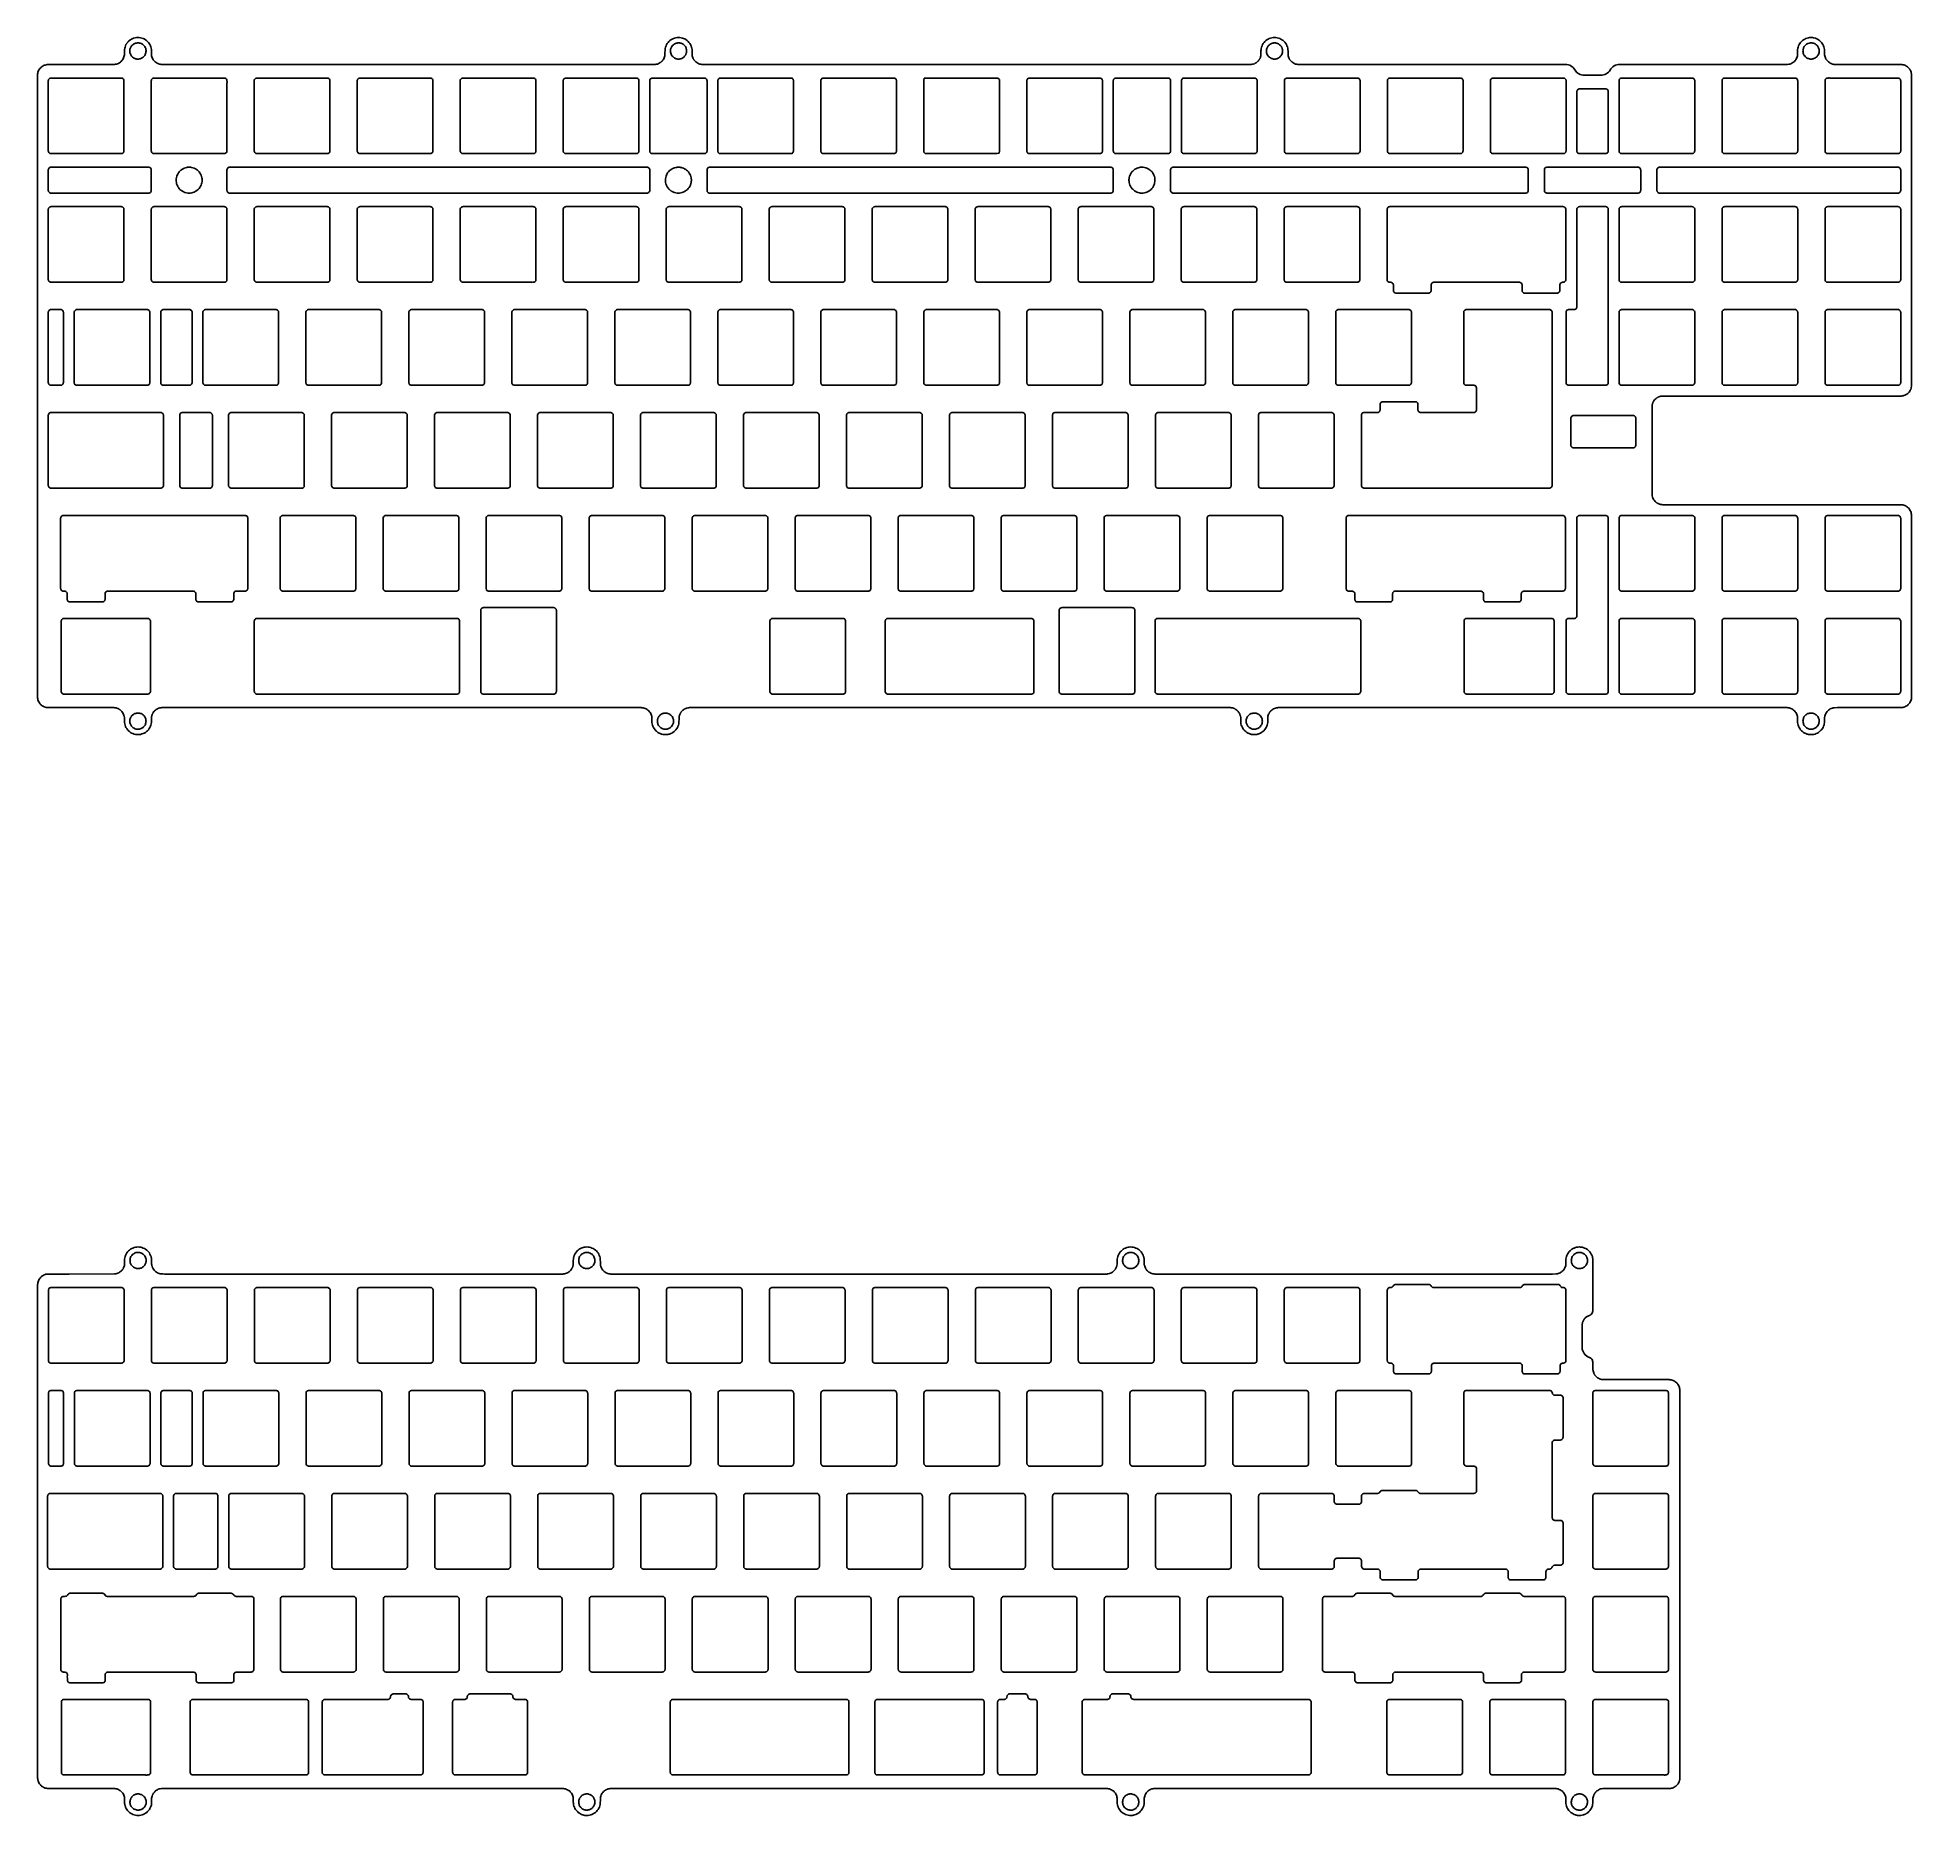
# Model space of a CAD drawing. Extents: x 6 to 353, y 2 to 332.
import ezdxf

# ---------------------------------------------------------------- set-up
doc = ezdxf.new("R2010")
doc.units = 0
doc.layers.get('0').update_dxf_attribs({"linetype": 'CONTINUOUS'})

msp = doc.modelspace()

# ---------------------------------------------------------------- linework, layer by layer
for p, q in [((22.13, 329.49), (22.09, 329.24)), ((22.19, 329.72), (22.13, 329.49)), ((22.27, 329.95), (22.19, 329.72)), ((22.37, 330.18), (22.27, 329.95)), ((22.5, 330.39), (22.37, 330.18)), ((23.11, 329.31), (23.15, 329.44)), ((23.15, 329.44), (23.2, 329.58)), ((23.41, 331.21), (23.18, 331.07)), ((23.2, 329.58), (23.26, 329.71)), ((23.26, 329.71), (23.33, 329.83)), ((23.33, 329.83), (23.42, 329.95)), ((23.42, 329.95), (23.52, 330.06)), ((23.52, 330.06), (23.63, 330.16)), ((23.63, 330.16), (23.75, 330.25)), ((23.75, 330.25), (23.88, 330.32)), ((24.08, 331.45), (23.83, 331.39)), ((23.88, 330.32), (24.01, 330.39)), ((24.01, 330.39), (24.15, 330.44)), ((24.31, 331.48), (24.08, 331.45)), ((24.15, 330.44), (24.3, 330.47)), ((24.3, 330.47), (24.48, 330.49)), ((24.58, 331.5), (24.31, 331.48)), ((24.48, 330.49), (24.61, 330.5)), ((24.82, 331.49), (24.58, 331.5)), ((24.61, 330.5), (24.75, 330.49)), ((24.75, 330.49), (24.88, 330.47)), ((25.06, 331.45), (24.82, 331.49)), ((24.88, 330.47), (25.01, 330.44)), ((25.01, 330.44), (25.15, 330.39)), ((25.31, 331.39), (25.06, 331.45)), ((25.15, 330.39), (25.29, 330.32)), ((25.29, 330.32), (25.41, 330.25)), ((25.52, 331.31), (25.31, 331.39)), ((25.41, 330.25), (25.53, 330.16)), ((25.73, 331.22), (25.52, 331.31)), ((25.53, 330.16), (25.64, 330.06)), ((25.64, 330.06), (25.75, 329.94)), ((25.96, 331.08), (25.73, 331.22)), ((25.75, 329.94), (25.85, 329.8)), ((25.85, 329.8), (25.92, 329.67)), ((25.92, 329.67), (25.97, 329.57)), ((26.16, 330.94), (25.96, 331.08)), ((25.97, 329.57), (26.02, 329.43)), ((26.02, 329.43), (26.05, 329.29)), ((26.34, 330.78), (26.16, 330.94)), ((26.51, 330.59), (26.34, 330.78)), ((26.66, 330.39), (26.51, 330.59)), ((26.78, 330.19), (26.66, 330.39)), ((26.88, 329.97), (26.78, 330.19)), ((26.96, 329.76), (26.88, 329.97)), ((27.02, 329.52), (26.96, 329.76)), ((27.07, 329.25), (27.02, 329.52)), ((122.13, 329.48), (122.09, 329.24)), ((122.19, 329.73), (122.13, 329.48)), ((122.27, 329.95), (122.19, 329.73)), ((122.37, 330.17), (122.27, 329.95)), ((122.5, 330.39), (122.37, 330.17)), ((122.64, 330.57), (122.5, 330.39)), ((122.78, 330.74), (122.64, 330.57)), ((122.99, 330.93), (122.78, 330.74)), ((123.18, 331.07), (122.99, 330.93)), ((123.09, 329.15), (123.12, 329.34)), ((123.12, 329.34), (123.15, 329.44)), ((123.15, 329.44), (123.2, 329.58)), ((123.4, 331.2), (123.18, 331.07)), ((123.2, 329.58), (123.26, 329.72)), ((123.26, 329.72), (123.34, 329.84)), ((123.34, 329.84), (123.46, 329.99)), ((123.62, 331.31), (123.4, 331.2)), ((123.46, 329.99), (123.54, 330.08)), ((123.54, 330.08), (123.63, 330.16)), ((123.86, 331.39), (123.62, 331.31)), ((123.63, 330.16), (123.75, 330.25)), ((123.75, 330.25), (123.9, 330.34)), ((124.08, 331.45), (123.86, 331.39)), ((123.9, 330.34), (124.01, 330.39)), ((124.01, 330.39), (124.17, 330.44)), ((124.34, 331.49), (124.08, 331.45)), ((124.17, 330.44), (124.31, 330.47)), ((124.31, 330.47), (124.44, 330.49)), ((124.44, 330.49), (124.6, 330.5)), ((124.6, 330.5), (124.73, 330.49)), ((124.73, 330.49), (124.89, 330.47)), ((125.06, 331.45), (124.8, 331.49)), ((124.89, 330.47), (125.07, 330.42)), ((125.3, 331.39), (125.06, 331.45)), ((125.07, 330.42), (125.16, 330.38)), ((125.16, 330.38), (125.32, 330.3)), ((125.51, 331.32), (125.3, 331.39)), ((125.32, 330.3), (125.43, 330.24)), ((125.43, 330.24), (125.53, 330.16)), ((125.72, 331.22), (125.51, 331.32)), ((125.53, 330.16), (125.67, 330.03)), ((125.67, 330.03), (125.74, 329.95)), ((125.97, 331.08), (125.72, 331.22)), ((125.74, 329.95), (125.85, 329.8)), ((125.85, 329.8), (125.91, 329.7)), ((125.91, 329.7), (125.97, 329.57)), ((126.16, 330.94), (125.97, 331.08)), ((125.97, 329.57), (126.02, 329.4)), ((126.02, 329.4), (126.05, 329.29)), ((126.34, 330.78), (126.16, 330.94)), ((126.51, 330.58), (126.34, 330.78)), ((126.65, 330.4), (126.51, 330.58)), ((126.78, 330.19), (126.65, 330.4)), ((126.89, 329.95), (126.78, 330.19)), ((127.07, 329.25), (127.03, 329.52)), ((232.37, 329.48), (232.33, 329.24)), ((232.43, 329.72), (232.37, 329.48)), ((232.51, 329.95), (232.43, 329.72)), ((232.61, 330.18), (232.51, 329.95)), ((232.74, 330.39), (232.61, 330.18)), ((232.88, 330.57), (232.74, 330.39)), ((233.02, 330.74), (232.88, 330.57)), ((233.23, 330.93), (233.02, 330.74)), ((233.42, 331.07), (233.23, 330.93)), ((233.35, 329.3), (233.39, 329.44)), ((233.39, 329.44), (233.44, 329.58)), ((233.64, 331.2), (233.42, 331.07)), ((233.44, 329.58), (233.5, 329.72)), ((233.5, 329.72), (233.57, 329.83)), ((233.57, 329.83), (233.66, 329.95)), ((233.85, 331.3), (233.64, 331.2)), ((233.66, 329.95), (233.76, 330.06)), ((233.76, 330.06), (233.87, 330.16)), ((234.06, 331.38), (233.85, 331.3)), ((233.87, 330.16), (233.99, 330.25)), ((233.99, 330.25), (234.11, 330.32)), ((234.33, 331.45), (234.06, 331.38)), ((234.11, 330.32), (234.25, 330.39)), ((234.25, 330.39), (234.42, 330.44)), ((234.58, 331.49), (234.33, 331.45)), ((234.42, 330.44), (234.55, 330.47)), ((234.55, 330.47), (234.67, 330.49)), ((234.67, 330.49), (234.82, 330.5)), ((234.82, 330.5), (235, 330.49)), ((235, 330.49), (235.13, 330.47)), ((235.3, 331.45), (235.04, 331.49)), ((235.13, 330.47), (235.27, 330.43)), ((235.27, 330.43), (235.4, 330.39)), ((235.54, 331.39), (235.3, 331.45)), ((235.4, 330.39), (235.53, 330.32)), ((235.53, 330.32), (235.67, 330.23)), ((235.78, 331.31), (235.54, 331.39)), ((235.67, 330.23), (235.77, 330.16)), ((235.77, 330.16), (235.91, 330.02)), ((235.99, 331.21), (235.78, 331.31)), ((235.91, 330.02), (235.98, 329.95)), ((235.98, 329.95), (236.09, 329.8)), ((236.2, 331.08), (235.99, 331.21)), ((236.09, 329.8), (236.14, 329.7)), ((236.14, 329.7), (236.21, 329.57)), ((236.4, 330.94), (236.2, 331.08)), ((236.21, 329.57), (236.26, 329.4)), ((236.26, 329.4), (236.29, 329.29)), ((236.58, 330.78), (236.4, 330.94)), ((236.73, 330.61), (236.58, 330.78)), ((236.89, 330.4), (236.73, 330.61)), ((237.02, 330.19), (236.89, 330.4)), ((237.12, 329.97), (237.02, 330.19)), ((237.2, 329.76), (237.12, 329.97)), ((237.27, 329.51), (237.2, 329.76)), ((237.31, 329.25), (237.27, 329.51)), ((331.62, 329.49), (331.58, 329.24)), ((331.68, 329.72), (331.62, 329.49)), ((331.76, 329.95), (331.68, 329.72)), ((331.87, 330.18), (331.76, 329.95)), ((331.99, 330.39), (331.87, 330.18)), ((332.14, 330.59), (331.99, 330.39)), ((332.68, 331.08), (332.47, 330.92)), ((332.6, 329.31), (332.64, 329.44)), ((332.64, 329.44), (332.69, 329.58)), ((332.89, 331.2), (332.68, 331.08)), ((332.69, 329.58), (332.75, 329.72)), ((332.75, 329.72), (332.82, 329.83)), ((332.82, 329.83), (332.91, 329.96)), ((333.12, 331.31), (332.89, 331.2)), ((332.91, 329.96), (333.06, 330.1)), ((333.06, 330.1), (333.12, 330.16)), ((333.33, 331.39), (333.12, 331.31)), ((333.12, 330.16), (333.25, 330.25)), ((333.25, 330.25), (333.36, 330.32)), ((333.58, 331.45), (333.33, 331.39)), ((333.36, 330.32), (333.5, 330.39)), ((333.5, 330.39), (333.69, 330.45)), ((333.8, 331.48), (333.58, 331.45)), ((333.69, 330.45), (333.78, 330.47)), ((333.78, 330.47), (333.96, 330.49)), ((334.05, 331.5), (333.8, 331.48)), ((333.96, 330.49), (334.1, 330.5)), ((334.31, 331.49), (334.05, 331.5)), ((334.1, 330.5), (334.22, 330.49)), ((334.22, 330.49), (334.41, 330.46)), ((334.55, 331.45), (334.31, 331.49)), ((334.41, 330.46), (334.5, 330.44)), ((334.5, 330.44), (334.68, 330.37)), ((334.8, 331.39), (334.55, 331.45)), ((334.68, 330.37), (334.81, 330.3)), ((334.81, 330.3), (334.94, 330.22)), ((334.94, 330.22), (335.03, 330.15)), ((335.03, 330.15), (335.13, 330.06)), ((335.13, 330.06), (335.24, 329.94)), ((335.45, 331.08), (335.23, 331.21)), ((335.24, 329.94), (335.34, 329.8)), ((335.34, 329.8), (335.39, 329.71)), ((335.39, 329.71), (335.45, 329.58)), ((335.63, 330.95), (335.45, 331.08)), ((335.45, 329.58), (335.51, 329.4)), ((335.51, 329.4), (335.54, 329.29)), ((335.83, 330.78), (335.63, 330.95)), ((336, 330.59), (335.83, 330.78)), ((336.14, 330.4), (336, 330.59)), ((336.27, 330.19), (336.14, 330.4)), ((336.37, 329.97), (336.27, 330.19)), ((336.45, 329.76), (336.37, 329.97)), ((336.52, 329.51), (336.45, 329.76)), ((336.56, 329.25), (336.52, 329.51)), ((6.59, 325.91), (6.45, 325.76)), ((6.71, 326.03), (6.59, 325.91)), ((6.88, 326.15), (6.71, 326.03)), ((7.05, 326.26), (6.88, 326.15)), ((7.23, 326.35), (7.05, 326.26)), ((7.39, 326.4), (7.23, 326.35)), ((7.61, 326.46), (7.39, 326.4)), ((7.8, 326.49), (7.61, 326.46)), ((21.02, 326.74), (20.84, 326.65)), ((21.18, 326.83), (21.02, 326.74)), ((21.33, 326.94), (21.18, 326.83)), ((21.48, 327.07), (21.33, 326.94)), ((21.61, 327.22), (21.48, 327.07)), ((21.74, 327.39), (21.61, 327.22)), ((21.84, 327.56), (21.74, 327.39)), ((21.92, 327.72), (21.84, 327.56)), ((21.99, 327.91), (21.92, 327.72)), ((22.03, 328.08), (21.99, 327.91)), ((22.07, 328.31), (22.03, 328.08)), ((23.08, 329), (23.09, 329.18)), ((23.09, 328.86), (23.08, 329)), ((23.09, 329.18), (23.11, 329.31)), ((23.11, 328.73), (23.09, 328.86)), ((23.14, 328.57), (23.11, 328.73)), ((23.19, 328.44), (23.14, 328.57)), ((23.25, 328.31), (23.19, 328.44)), ((23.33, 328.17), (23.25, 328.31)), ((23.42, 328.05), (23.33, 328.17)), ((23.51, 327.94), (23.42, 328.05)), ((23.58, 327.88), (23.51, 327.94)), ((23.74, 327.76), (23.58, 327.88)), ((23.87, 327.68), (23.74, 327.76)), ((23.98, 327.62), (23.87, 327.68)), ((24.14, 327.57), (23.98, 327.62)), ((24.25, 327.54), (24.14, 327.57)), ((24.39, 327.51), (24.25, 327.54)), ((24.57, 327.5), (24.39, 327.51)), ((24.7, 327.51), (24.57, 327.5)), ((24.84, 327.52), (24.7, 327.51)), ((25.01, 327.56), (24.84, 327.52)), ((25.13, 327.61), (25.01, 327.56)), ((25.24, 327.66), (25.13, 327.61)), ((25.37, 327.73), (25.24, 327.66)), ((25.53, 327.84), (25.37, 327.73)), ((25.63, 327.93), (25.53, 327.84)), ((25.71, 328.01), (25.63, 327.93)), ((25.83, 328.16), (25.71, 328.01)), ((25.9, 328.29), (25.83, 328.16)), ((25.94, 328.37), (25.9, 328.29)), ((26.01, 328.55), (25.94, 328.37)), ((26.04, 328.68), (26.01, 328.55)), ((26.07, 328.85), (26.04, 328.68)), ((26.05, 329.29), (26.08, 329.09)), ((26.08, 329), (26.07, 328.85)), ((26.08, 329.09), (26.08, 329)), ((27.12, 328.11), (27.09, 328.31)), ((27.17, 327.92), (27.12, 328.11)), ((27.23, 327.74), (27.17, 327.92)), ((27.32, 327.56), (27.23, 327.74)), ((27.42, 327.39), (27.32, 327.56)), ((27.52, 327.25), (27.42, 327.39)), ((27.67, 327.09), (27.52, 327.25)), ((27.79, 326.97), (27.67, 327.09)), ((27.97, 326.84), (27.79, 326.97)), ((28.87, 326.51), (28.68, 326.54)), ((120.46, 326.54), (120.27, 326.51)), ((120.66, 326.59), (120.46, 326.54)), ((120.84, 326.65), (120.66, 326.59)), ((121.02, 326.73), (120.84, 326.65)), ((121.19, 326.84), (121.02, 326.73)), ((121.84, 327.56), (121.74, 327.39)), ((121.92, 327.72), (121.84, 327.56)), ((121.99, 327.9), (121.92, 327.72)), ((122.04, 328.1), (121.99, 327.9)), ((122.07, 328.31), (122.04, 328.1)), ((123.08, 329.01), (123.09, 329.15)), ((123.09, 328.89), (123.08, 329.01)), ((123.1, 328.77), (123.09, 328.89)), ((123.14, 328.57), (123.1, 328.77)), ((123.19, 328.44), (123.14, 328.57)), ((123.24, 328.32), (123.19, 328.44)), ((123.33, 328.17), (123.24, 328.32)), ((123.42, 328.05), (123.33, 328.17)), ((123.5, 327.96), (123.42, 328.05)), ((123.62, 327.84), (123.5, 327.96)), ((123.75, 327.75), (123.62, 327.84)), ((123.82, 327.71), (123.75, 327.75)), ((123.87, 327.68), (123.82, 327.71)), ((124, 327.62), (123.87, 327.68)), ((124.14, 327.57), (124, 327.62)), ((124.28, 327.53), (124.14, 327.57)), ((124.43, 327.51), (124.28, 327.53)), ((124.53, 327.5), (124.43, 327.51)), ((124.72, 327.51), (124.53, 327.5)), ((124.87, 327.53), (124.72, 327.51)), ((125.01, 327.56), (124.87, 327.53)), ((125.16, 327.62), (125.01, 327.56)), ((125.24, 327.66), (125.16, 327.62)), ((125.39, 327.74), (125.24, 327.66)), ((125.53, 327.84), (125.39, 327.74)), ((125.6, 327.91), (125.53, 327.84)), ((125.71, 328.01), (125.6, 327.91)), ((125.83, 328.17), (125.71, 328.01)), ((125.9, 328.29), (125.83, 328.17)), ((125.94, 328.37), (125.9, 328.29)), ((126.02, 328.57), (125.94, 328.37)), ((126.05, 328.69), (126.02, 328.57)), ((126.05, 329.29), (126.08, 329.09)), ((126.07, 328.85), (126.05, 328.69)), ((126.08, 329), (126.07, 328.85)), ((126.08, 329.09), (126.08, 329)), ((127.12, 328.11), (127.09, 328.31)), ((127.16, 327.93), (127.12, 328.11)), ((127.23, 327.74), (127.16, 327.93)), ((127.79, 326.97), (127.66, 327.09)), ((127.96, 326.84), (127.79, 326.97)), ((128.14, 326.74), (127.96, 326.84)), ((128.31, 326.65), (128.14, 326.74)), ((128.49, 326.59), (128.31, 326.65)), ((128.67, 326.54), (128.49, 326.59)), ((230.68, 326.53), (230.51, 326.51)), ((230.9, 326.59), (230.68, 326.53)), ((231.09, 326.65), (230.9, 326.59)), ((231.26, 326.74), (231.09, 326.65)), ((231.42, 326.83), (231.26, 326.74)), ((231.58, 326.95), (231.42, 326.83)), ((232.28, 328.1), (232.23, 327.9)), ((232.31, 328.31), (232.28, 328.1)), ((233.32, 329), (233.33, 329.16)), ((233.33, 328.86), (233.32, 329)), ((233.33, 329.16), (233.35, 329.3)), ((233.35, 328.73), (233.33, 328.86)), ((233.38, 328.56), (233.35, 328.73)), ((233.42, 328.46), (233.38, 328.56)), ((233.48, 328.32), (233.42, 328.46)), ((233.57, 328.17), (233.48, 328.32)), ((233.66, 328.05), (233.57, 328.17)), ((233.76, 327.94), (233.66, 328.05)), ((233.87, 327.84), (233.76, 327.94)), ((233.99, 327.75), (233.87, 327.84)), ((234.06, 327.71), (233.99, 327.75)), ((234.24, 327.62), (234.06, 327.71)), ((234.35, 327.58), (234.24, 327.62)), ((234.53, 327.53), (234.35, 327.58)), ((234.66, 327.51), (234.53, 327.53)), ((234.78, 327.5), (234.66, 327.51)), ((234.96, 327.51), (234.78, 327.5)), ((235.11, 327.53), (234.96, 327.51)), ((235.25, 327.56), (235.11, 327.53)), ((235.39, 327.61), (235.25, 327.56)), ((235.48, 327.66), (235.39, 327.61)), ((235.65, 327.75), (235.48, 327.66)), ((235.77, 327.84), (235.65, 327.75)), ((235.85, 327.91), (235.77, 327.84)), ((235.95, 328.01), (235.85, 327.91)), ((236.07, 328.17), (235.95, 328.01)), ((236.14, 328.29), (236.07, 328.17)), ((236.18, 328.37), (236.14, 328.29)), ((236.25, 328.56), (236.18, 328.37)), ((236.29, 328.69), (236.25, 328.56)), ((236.29, 329.29), (236.32, 329.09)), ((236.31, 328.85), (236.29, 328.69)), ((236.32, 329), (236.31, 328.85)), ((236.32, 329.09), (236.32, 329)), ((237.36, 328.11), (237.33, 328.29)), ((237.41, 327.92), (237.36, 328.11)), ((237.47, 327.73), (237.41, 327.92)), ((238.03, 326.97), (237.9, 327.09)), ((238.21, 326.84), (238.03, 326.97)), ((238.38, 326.74), (238.21, 326.84)), ((238.56, 326.65), (238.38, 326.74)), ((238.73, 326.59), (238.56, 326.65)), ((238.92, 326.54), (238.73, 326.59)), ((239.11, 326.51), (238.92, 326.54)), ((289.18, 326.43), (288.9, 326.49)), ((289.43, 326.35), (289.18, 326.43)), ((289.66, 326.23), (289.43, 326.35)), ((289.88, 326.09), (289.66, 326.23)), ((290.05, 325.94), (289.88, 326.09)), ((290.25, 325.72), (290.05, 325.94)), ((297.22, 325.91), (297.05, 325.72)), ((297.4, 326.07), (297.22, 325.91)), ((297.64, 326.23), (297.4, 326.07)), ((297.88, 326.35), (297.64, 326.23)), ((298.12, 326.43), (297.88, 326.35)), ((298.38, 326.48), (298.12, 326.43)), ((329.96, 326.54), (329.74, 326.51)), ((330.15, 326.59), (329.96, 326.54)), ((330.31, 326.64), (330.15, 326.59)), ((330.5, 326.73), (330.31, 326.64)), ((330.68, 326.84), (330.5, 326.73)), ((330.82, 326.94), (330.68, 326.84)), ((330.98, 327.08), (330.82, 326.94)), ((331.12, 327.23), (330.98, 327.08)), ((331.23, 327.38), (331.12, 327.23)), ((331.32, 327.54), (331.23, 327.38)), ((331.41, 327.72), (331.32, 327.54)), ((331.48, 327.9), (331.41, 327.72)), ((331.53, 328.1), (331.48, 327.9)), ((331.56, 328.31), (331.53, 328.1)), ((332.57, 329), (332.58, 329.15)), ((332.58, 328.86), (332.57, 329)), ((332.58, 329.15), (332.6, 329.31)), ((332.6, 328.73), (332.58, 328.86)), ((332.63, 328.57), (332.6, 328.73)), ((332.68, 328.44), (332.63, 328.57)), ((332.75, 328.29), (332.68, 328.44)), ((332.81, 328.18), (332.75, 328.29)), ((332.89, 328.08), (332.81, 328.18)), ((333.01, 327.94), (332.89, 328.08)), ((333.12, 327.84), (333.01, 327.94)), ((333.25, 327.75), (333.12, 327.84)), ((333.33, 327.7), (333.25, 327.75)), ((333.49, 327.62), (333.33, 327.7)), ((333.61, 327.58), (333.49, 327.62)), ((333.78, 327.53), (333.61, 327.58)), ((333.92, 327.51), (333.78, 327.53)), ((334.05, 327.5), (333.92, 327.51)), ((334.21, 327.51), (334.05, 327.5)), ((334.32, 327.52), (334.21, 327.51)), ((334.5, 327.56), (334.32, 327.52)), ((334.59, 327.6), (334.5, 327.56)), ((334.73, 327.66), (334.59, 327.6)), ((334.9, 327.75), (334.73, 327.66)), ((335.02, 327.84), (334.9, 327.75)), ((335.13, 327.94), (335.02, 327.84)), ((335.2, 328.01), (335.13, 327.94)), ((335.31, 328.16), (335.2, 328.01)), ((335.39, 328.29), (335.31, 328.16)), ((335.43, 328.37), (335.39, 328.29)), ((335.5, 328.55), (335.43, 328.37)), ((335.54, 328.7), (335.5, 328.55)), ((335.54, 329.29), (335.57, 329.09)), ((335.56, 328.82), (335.54, 328.7)), ((335.57, 329), (335.56, 328.82)), ((335.57, 329.09), (335.57, 329)), ((336.61, 328.11), (336.58, 328.31)), ((336.65, 327.94), (336.61, 328.11)), ((336.72, 327.74), (336.65, 327.94)), ((337.28, 326.97), (337.15, 327.09)), ((337.46, 326.84), (337.28, 326.97)), ((337.61, 326.75), (337.46, 326.84)), ((337.8, 326.66), (337.61, 326.75)), ((351.02, 326.46), (350.84, 326.49)), ((351.23, 326.41), (351.02, 326.46)), ((351.42, 326.35), (351.23, 326.41)), ((351.91, 326.06), (351.75, 326.17)), ((352.04, 325.94), (351.91, 326.06)), ((352.2, 325.76), (352.04, 325.94)), ((6.04, 324.89), (6.01, 324.69)), ((6.08, 325.08), (6.04, 324.89)), ((6.15, 325.26), (6.08, 325.08)), ((6.23, 325.44), (6.15, 325.26)), ((6.33, 325.6), (6.23, 325.44)), ((6.45, 325.76), (6.33, 325.6)), ((8, 323.5), (8.02, 323.62)), ((8, 310.5), (8, 323.5)), ((8.02, 323.62), (8.04, 323.7)), ((8.04, 323.7), (8.09, 323.79)), ((8.09, 323.79), (8.15, 323.86)), ((8.15, 323.86), (8.23, 323.92)), ((8.23, 323.92), (8.31, 323.96)), ((8.31, 323.96), (8.4, 323.99)), ((8.4, 323.99), (8.51, 324)), ((8.51, 324), (21.5, 324)), ((21.5, 324), (21.62, 323.98)), ((21.62, 323.98), (21.69, 323.96)), ((21.69, 323.96), (21.78, 323.91)), ((21.78, 323.91), (21.86, 323.85)), ((21.86, 323.85), (21.91, 323.78)), ((21.91, 323.78), (21.96, 323.69)), ((21.96, 323.69), (21.99, 323.6)), ((21.99, 323.6), (22, 323.49)), ((22, 323.49), (22, 310.5)), ((27.05, 323.5), (27.07, 323.62)), ((27.05, 310.5), (27.05, 323.5)), ((27.07, 323.62), (27.1, 323.71)), ((27.1, 323.71), (27.14, 323.78)), ((27.14, 323.78), (27.2, 323.86)), ((27.2, 323.86), (27.29, 323.93)), ((27.29, 323.93), (27.36, 323.96)), ((27.36, 323.96), (27.46, 323.99)), ((40.55, 324), (40.65, 323.99)), ((40.65, 323.99), (40.74, 323.96)), ((40.74, 323.96), (40.83, 323.91)), ((40.83, 323.91), (40.9, 323.85)), ((40.9, 323.85), (40.97, 323.77)), ((40.97, 323.77), (41.02, 323.66)), ((41.02, 323.66), (41.05, 323.56)), ((46.1, 323.5), (46.11, 323.6)), ((46.1, 310.5), (46.1, 323.5)), ((46.11, 323.6), (46.15, 323.71)), ((46.15, 323.71), (46.19, 323.78)), ((46.19, 323.78), (46.25, 323.85)), ((46.25, 323.85), (46.32, 323.92)), ((46.32, 323.92), (46.41, 323.96)), ((46.41, 323.96), (46.5, 323.99)), ((46.5, 323.99), (46.59, 324)), ((46.59, 324), (59.6, 324)), ((59.6, 324), (59.73, 323.98)), ((59.73, 323.98), (59.79, 323.96)), ((59.79, 323.96), (59.88, 323.91)), ((59.88, 323.91), (59.96, 323.85)), ((59.96, 323.85), (60.02, 323.77)), ((60.02, 323.77), (60.06, 323.69)), ((60.06, 323.69), (60.09, 323.59)), ((60.09, 323.59), (60.1, 323.49)), ((60.1, 323.49), (60.1, 310.46)), ((65.15, 323.51), (65.16, 323.6)), ((65.15, 310.5), (65.15, 323.51)), ((65.16, 323.6), (65.19, 323.69)), ((65.19, 323.69), (65.24, 323.78)), ((65.24, 323.78), (65.3, 323.86)), ((65.3, 323.86), (65.38, 323.92)), ((65.38, 323.92), (65.47, 323.96)), ((65.47, 323.96), (65.57, 323.99)), ((78.65, 324), (78.75, 323.99)), ((78.75, 323.99), (78.85, 323.96)), ((78.85, 323.96), (78.94, 323.9)), ((78.94, 323.9), (79, 323.85)), ((79, 323.85), (79.07, 323.77)), ((79.07, 323.77), (79.11, 323.69)), ((79.11, 323.69), (79.14, 323.59)), ((79.14, 323.59), (79.15, 323.49)), ((79.15, 323.49), (79.15, 310.5)), ((84.2, 323.51), (84.21, 323.6)), ((84.21, 323.6), (84.25, 323.71)), ((84.25, 323.71), (84.29, 323.78)), ((84.29, 323.78), (84.35, 323.86)), ((84.35, 323.86), (84.44, 323.93)), ((84.44, 323.93), (84.51, 323.96)), ((84.51, 323.96), (84.6, 323.99)), ((84.6, 323.99), (84.7, 324)), ((84.7, 324), (97.7, 324)), ((97.7, 324), (97.8, 323.99)), ((97.8, 323.99), (97.89, 323.96)), ((97.89, 323.96), (97.98, 323.91)), ((97.98, 323.91), (98.05, 323.85)), ((98.05, 323.85), (98.12, 323.78)), ((98.12, 323.78), (98.16, 323.69)), ((98.16, 323.69), (98.19, 323.59)), ((98.19, 323.59), (98.2, 323.49)), ((98.2, 323.49), (98.2, 310.46)), ((103.25, 323.5), (103.26, 323.61)), ((103.26, 323.61), (103.29, 323.69)), ((103.29, 323.69), (103.33, 323.78)), ((103.33, 323.78), (103.42, 323.87)), ((103.42, 323.87), (103.47, 323.92)), ((103.47, 323.92), (103.56, 323.96)), ((103.56, 323.96), (103.66, 323.99)), ((116.76, 324), (116.85, 323.99)), ((116.85, 323.99), (116.95, 323.96)), ((116.95, 323.96), (117.03, 323.91)), ((117.03, 323.91), (117.12, 323.83)), ((117.12, 323.83), (117.17, 323.77)), ((117.17, 323.77), (117.21, 323.69)), ((117.21, 323.69), (117.24, 323.59)), ((117.24, 323.59), (117.25, 323.49)), ((117.25, 323.49), (117.25, 310.46)), ((119.25, 323.5), (119.26, 323.6)), ((119.25, 310.5), (119.25, 323.5)), ((119.26, 323.6), (119.29, 323.69)), ((119.29, 323.69), (119.34, 323.78)), ((119.34, 323.78), (119.4, 323.86)), ((119.4, 323.86), (119.49, 323.92)), ((119.49, 323.92), (119.56, 323.96)), ((119.56, 323.96), (119.65, 323.99)), ((119.65, 323.99), (119.76, 324)), ((119.76, 324), (129.37, 324)), ((129.37, 324), (129.45, 323.99)), ((129.45, 323.99), (129.55, 323.96)), ((129.55, 323.96), (129.63, 323.91)), ((129.63, 323.91), (129.72, 323.84)), ((129.72, 323.84), (129.77, 323.76)), ((129.77, 323.76), (129.82, 323.68)), ((129.82, 323.68), (129.84, 323.59)), ((129.84, 323.59), (129.85, 323.49)), ((129.85, 323.49), (129.85, 310.48)), ((131.85, 323.5), (131.87, 323.62)), ((131.85, 310.5), (131.85, 323.5)), ((131.87, 323.62), (131.89, 323.69)), ((131.89, 323.69), (131.94, 323.78)), ((131.94, 323.78), (132.01, 323.87)), ((132.01, 323.87), (132.12, 323.94)), ((132.12, 323.94), (132.17, 323.97)), ((132.17, 323.97), (132.26, 323.99)), ((132.26, 323.99), (132.35, 324)), ((132.35, 324), (145.35, 324)), ((145.35, 324), (145.45, 323.99)), ((145.45, 323.99), (145.55, 323.96)), ((145.55, 323.96), (145.64, 323.9)), ((145.64, 323.9), (145.7, 323.85)), ((145.7, 323.85), (145.77, 323.77)), ((145.77, 323.77), (145.81, 323.69)), ((145.81, 323.69), (145.84, 323.59)), ((145.84, 323.59), (145.85, 323.49)), ((145.85, 323.49), (145.85, 310.5)), ((150.9, 323.5), (150.91, 323.6)), ((150.9, 310.5), (150.9, 323.5)), ((150.91, 323.6), (150.95, 323.71)), ((150.95, 323.71), (150.99, 323.78)), ((150.99, 323.78), (151.05, 323.86)), ((151.05, 323.86), (151.13, 323.92)), ((151.13, 323.92), (151.21, 323.96)), ((151.21, 323.96), (151.32, 323.99)), ((164.4, 324), (164.51, 323.99)), ((164.51, 323.99), (164.59, 323.96)), ((164.59, 323.96), (164.68, 323.91)), ((164.68, 323.91), (164.76, 323.84)), ((164.76, 323.84), (164.82, 323.78)), ((164.82, 323.78), (164.86, 323.69)), ((164.86, 323.69), (164.89, 323.59)), ((164.89, 323.59), (164.9, 323.49)), ((164.9, 323.49), (164.9, 310.46)), ((169.95, 323.51), (170.01, 324)), ((169.95, 310.5), (169.95, 323.51)), ((170.01, 324), (183.45, 324)), ((183.45, 324), (183.66, 323.98)), ((183.66, 323.98), (183.93, 323.74)), ((183.93, 323.74), (183.95, 323.49)), ((183.95, 323.49), (183.95, 310.5)), ((189, 323.5), (189.01, 323.6)), ((189.01, 323.6), (189.04, 323.69)), ((189.04, 323.69), (189.09, 323.78)), ((189.09, 323.78), (189.15, 323.86)), ((189.15, 323.86), (189.23, 323.92)), ((189.23, 323.92), (189.33, 323.97)), ((189.33, 323.97), (189.42, 323.99)), ((189.42, 323.99), (189.5, 324)), ((189.5, 324), (202.5, 324)), ((202.5, 324), (202.61, 323.99)), ((202.61, 323.99), (202.69, 323.96)), ((202.69, 323.96), (202.78, 323.91)), ((202.78, 323.91), (202.87, 323.83)), ((202.87, 323.83), (202.92, 323.77)), ((202.92, 323.77), (202.96, 323.68)), ((202.96, 323.68), (202.99, 323.59)), ((202.99, 323.59), (203, 323.49)), ((203, 323.49), (203, 310.46)), ((205, 323.51), (205.01, 323.6)), ((205, 310.5), (205, 323.51)), ((205.01, 323.6), (205.04, 323.69)), ((205.04, 323.69), (205.09, 323.78)), ((205.09, 323.78), (205.15, 323.86)), ((205.15, 323.86), (205.25, 323.93)), ((205.25, 323.93), (205.31, 323.96)), ((205.31, 323.96), (205.41, 323.99)), ((215.11, 324), (215.2, 323.99)), ((215.2, 323.99), (215.3, 323.96)), ((215.3, 323.96), (215.38, 323.91)), ((215.38, 323.91), (215.46, 323.84)), ((215.46, 323.84), (215.52, 323.77)), ((215.52, 323.77), (215.56, 323.69)), ((215.56, 323.69), (215.59, 323.59)), ((215.59, 323.59), (215.6, 323.49)), ((215.6, 323.49), (215.6, 310.5)), ((217.6, 323.5), (217.61, 323.6)), ((217.6, 310.5), (217.6, 323.5)), ((217.61, 323.6), (217.65, 323.71)), ((217.65, 323.71), (217.7, 323.8)), ((217.7, 323.8), (217.75, 323.86)), ((217.75, 323.86), (217.82, 323.92)), ((217.82, 323.92), (217.91, 323.96)), ((217.91, 323.96), (218, 323.99)), ((218, 323.99), (218.1, 324)), ((218.1, 324), (231.11, 324)), ((231.11, 324), (231.21, 323.99)), ((231.21, 323.99), (231.29, 323.96)), ((231.29, 323.96), (231.39, 323.91)), ((231.39, 323.91), (231.45, 323.85)), ((231.45, 323.85), (231.52, 323.78)), ((231.52, 323.78), (231.56, 323.69)), ((231.56, 323.69), (231.59, 323.59)), ((231.59, 323.59), (231.6, 323.49)), ((231.6, 323.49), (231.6, 310.5)), ((236.65, 323.5), (236.66, 323.61)), ((236.65, 310.5), (236.65, 323.5)), ((236.66, 323.61), (236.69, 323.69)), ((236.69, 323.69), (236.74, 323.79)), ((236.74, 323.79), (236.82, 323.87)), ((236.82, 323.87), (236.9, 323.93)), ((236.9, 323.93), (236.96, 323.96)), ((236.96, 323.96), (237.07, 323.99)), ((250.15, 324), (250.26, 323.99)), ((250.26, 323.99), (250.35, 323.96)), ((250.35, 323.96), (250.43, 323.91)), ((250.43, 323.91), (250.52, 323.83)), ((250.52, 323.83), (250.57, 323.77)), ((250.57, 323.77), (250.61, 323.69)), ((250.61, 323.69), (250.64, 323.59)), ((250.64, 323.59), (250.65, 323.49)), ((250.65, 323.49), (250.65, 310.48)), ((255.7, 323.51), (255.71, 323.6)), ((255.7, 310.5), (255.7, 323.51)), ((255.71, 323.6), (255.74, 323.7)), ((255.74, 323.7), (255.8, 323.79)), ((255.8, 323.79), (255.85, 323.86)), ((255.85, 323.86), (255.93, 323.92)), ((255.93, 323.92), (256.01, 323.96)), ((256.01, 323.96), (256.12, 323.99)), ((256.12, 323.99), (256.2, 324)), ((256.2, 324), (269.2, 324)), ((269.2, 324), (269.31, 323.99)), ((269.31, 323.99), (269.39, 323.96)), ((269.39, 323.96), (269.48, 323.91)), ((269.48, 323.91), (269.57, 323.83)), ((269.57, 323.83), (269.62, 323.77)), ((269.62, 323.77), (269.66, 323.69)), ((269.66, 323.69), (269.69, 323.59)), ((269.69, 323.59), (269.7, 323.49)), ((269.7, 323.49), (269.7, 310.5)), ((274.75, 323.51), (274.76, 323.6)), ((274.76, 323.6), (274.8, 323.71)), ((274.8, 323.71), (274.84, 323.79)), ((274.84, 323.79), (274.9, 323.86)), ((274.9, 323.86), (274.99, 323.93)), ((274.99, 323.93), (275.07, 323.96)), ((275.07, 323.96), (275.16, 323.99)), ((275.16, 323.99), (275.25, 324)), ((275.25, 324), (288.25, 324)), ((288.25, 324), (288.36, 323.99)), ((288.36, 323.99), (288.45, 323.96)), ((288.45, 323.96), (288.53, 323.91)), ((288.53, 323.91), (288.61, 323.85)), ((288.61, 323.85), (288.68, 323.75)), ((288.68, 323.75), (288.71, 323.69)), ((288.71, 323.69), (288.74, 323.59)), ((288.74, 323.59), (288.75, 323.49)), ((288.75, 323.49), (288.75, 310.49)), ((290.54, 325.28), (290.25, 325.72)), ((290.71, 325.09), (290.54, 325.28)), ((290.91, 324.91), (290.71, 325.09)), ((291.13, 324.77), (290.91, 324.91)), ((291.36, 324.65), (291.13, 324.77)), ((291.61, 324.57), (291.36, 324.65)), ((291.85, 324.52), (291.61, 324.57)), ((295.68, 324.57), (295.44, 324.52)), ((295.94, 324.65), (295.68, 324.57)), ((296.15, 324.76), (295.94, 324.65)), ((296.37, 324.9), (296.15, 324.76)), ((296.57, 325.07), (296.37, 324.9)), ((296.76, 325.28), (296.57, 325.07)), ((297.05, 325.72), (296.76, 325.28)), ((298.55, 323.51), (298.56, 323.6)), ((298.55, 310.5), (298.55, 323.51)), ((298.56, 323.6), (298.59, 323.7)), ((298.59, 323.7), (298.63, 323.78)), ((298.63, 323.78), (298.7, 323.86)), ((298.7, 323.86), (298.78, 323.92)), ((298.78, 323.92), (298.86, 323.96)), ((298.86, 323.96), (298.97, 323.99)), ((298.97, 323.99), (299.06, 324)), ((299.06, 324), (312.07, 324)), ((312.07, 324), (312.15, 323.99)), ((312.15, 323.99), (312.24, 323.96)), ((312.24, 323.96), (312.33, 323.91)), ((312.33, 323.91), (312.42, 323.83)), ((312.42, 323.83), (312.47, 323.76)), ((312.47, 323.76), (312.51, 323.69)), ((312.51, 323.69), (312.54, 323.59)), ((312.54, 323.59), (312.55, 323.49)), ((312.55, 323.49), (312.55, 310.5)), ((317.6, 323.5), (317.61, 323.6)), ((317.61, 323.6), (317.64, 323.7)), ((317.64, 323.7), (317.68, 323.78)), ((317.68, 323.78), (317.75, 323.85)), ((317.75, 323.85), (317.82, 323.92)), ((317.82, 323.92), (317.91, 323.96)), ((317.91, 323.96), (318.01, 323.99)), ((331.12, 324), (331.21, 323.99)), ((331.21, 323.99), (331.29, 323.96)), ((331.29, 323.96), (331.38, 323.91)), ((331.38, 323.91), (331.47, 323.83)), ((331.47, 323.83), (331.52, 323.77)), ((331.52, 323.77), (331.56, 323.69)), ((331.56, 323.69), (331.59, 323.59)), ((331.59, 323.59), (331.6, 323.49)), ((331.6, 323.49), (331.6, 310.46)), ((336.65, 323.5), (336.66, 323.6)), ((336.66, 323.6), (336.69, 323.7)), ((336.69, 323.7), (336.74, 323.78)), ((336.74, 323.78), (336.8, 323.86)), ((336.8, 323.86), (336.88, 323.92)), ((336.88, 323.92), (336.96, 323.96)), ((336.96, 323.96), (337.07, 323.99)), ((350.17, 324), (350.25, 323.99)), ((350.25, 323.99), (350.35, 323.96)), ((350.35, 323.96), (350.43, 323.91)), ((350.43, 323.91), (350.51, 323.85)), ((350.51, 323.85), (350.57, 323.77)), ((350.57, 323.77), (350.61, 323.69)), ((350.61, 323.69), (350.64, 323.59)), ((350.64, 323.59), (350.65, 323.49)), ((350.65, 323.49), (350.65, 310.46)), ((352.5, 325.26), (352.39, 325.49)), ((352.57, 325.07), (352.5, 325.26)), ((290.75, 321.51), (290.76, 321.6)), ((290.76, 321.6), (290.8, 321.71)), ((290.8, 321.71), (290.84, 321.78)), ((290.84, 321.78), (290.91, 321.86)), ((290.91, 321.86), (290.99, 321.93)), ((290.99, 321.93), (291.06, 321.96)), ((291.06, 321.96), (291.17, 321.99)), ((291.17, 321.99), (291.26, 322)), ((291.26, 322), (296.07, 322)), ((296.07, 322), (296.16, 321.99)), ((296.16, 321.99), (296.25, 321.95)), ((296.25, 321.95), (296.33, 321.91)), ((296.33, 321.91), (296.4, 321.85)), ((296.4, 321.85), (296.46, 321.78)), ((296.46, 321.78), (296.51, 321.69)), ((296.51, 321.69), (296.54, 321.58)), ((8.02, 310.38), (8, 310.5)), ((8.04, 310.31), (8.02, 310.38)), ((8.08, 310.23), (8.04, 310.31)), ((8.14, 310.15), (8.08, 310.23)), ((8.22, 310.09), (8.14, 310.15)), ((8.31, 310.04), (8.22, 310.09)), ((8.4, 310.01), (8.31, 310.04)), ((8.49, 310), (8.4, 310.01)), ((21.69, 310.04), (21.57, 310.01)), ((21.76, 310.08), (21.69, 310.04)), ((21.85, 310.14), (21.76, 310.08)), ((21.92, 310.22), (21.85, 310.14)), ((21.95, 310.29), (21.92, 310.22)), ((21.99, 310.39), (21.95, 310.29)), ((22, 310.5), (21.99, 310.39)), ((27.06, 310.41), (27.05, 310.5)), ((27.09, 310.31), (27.06, 310.41)), ((27.13, 310.22), (27.09, 310.31)), ((27.19, 310.15), (27.13, 310.22)), ((27.27, 310.09), (27.19, 310.15)), ((27.36, 310.04), (27.27, 310.09)), ((27.45, 310.01), (27.36, 310.04)), ((27.54, 310), (27.45, 310.01)), ((40.55, 310), (27.54, 310)), ((40.63, 310.01), (40.55, 310)), ((40.74, 310.04), (40.63, 310.01)), ((40.8, 310.07), (40.74, 310.04)), ((40.9, 310.14), (40.8, 310.07)), ((40.97, 310.22), (40.9, 310.14)), ((41.01, 310.31), (40.97, 310.22)), ((41.03, 310.38), (41.01, 310.31)), ((41.05, 310.5), (41.03, 310.38)), ((46.11, 310.41), (46.1, 310.5)), ((46.14, 310.31), (46.11, 310.41)), ((46.18, 310.22), (46.14, 310.31)), ((46.25, 310.15), (46.18, 310.22)), ((46.32, 310.09), (46.25, 310.15)), ((46.41, 310.04), (46.32, 310.09)), ((46.5, 310.01), (46.41, 310.04)), ((46.57, 310), (46.5, 310.01)), ((59.79, 310.04), (59.69, 310.01)), ((59.88, 310.08), (59.79, 310.04)), ((59.94, 310.14), (59.88, 310.08)), ((60.01, 310.22), (59.94, 310.14)), ((60.06, 310.31), (60.01, 310.22)), ((60.08, 310.37), (60.06, 310.31)), ((60.1, 310.46), (60.08, 310.37)), ((65.16, 310.41), (65.15, 310.5)), ((65.19, 310.31), (65.16, 310.41)), ((65.23, 310.23), (65.19, 310.31)), ((65.28, 310.17), (65.23, 310.23)), ((65.37, 310.09), (65.28, 310.17)), ((65.45, 310.04), (65.37, 310.09)), ((65.55, 310.01), (65.45, 310.04)), ((65.65, 310), (65.55, 310.01)), ((78.84, 310.04), (78.74, 310.01)), ((78.91, 310.08), (78.84, 310.04)), ((79, 310.14), (78.91, 310.08)), ((79.06, 310.22), (79, 310.14)), ((79.11, 310.3), (79.06, 310.22)), ((79.14, 310.39), (79.11, 310.3)), ((79.15, 310.5), (79.14, 310.39)), ((84.24, 310.32), (84.21, 310.42)), ((84.28, 310.23), (84.24, 310.32)), ((84.35, 310.15), (84.28, 310.23)), ((84.41, 310.09), (84.35, 310.15)), ((84.51, 310.04), (84.41, 310.09)), ((84.61, 310.01), (84.51, 310.04)), ((84.7, 310), (84.61, 310.01)), ((97.69, 310), (84.7, 310)), ((97.79, 310.01), (97.69, 310)), ((97.88, 310.04), (97.79, 310.01)), ((97.98, 310.08), (97.88, 310.04)), ((98.04, 310.13), (97.98, 310.08)), ((98.11, 310.21), (98.04, 310.13)), ((98.16, 310.3), (98.11, 310.21)), ((98.19, 310.4), (98.16, 310.3)), ((98.2, 310.46), (98.19, 310.4)), ((103.28, 310.33), (103.26, 310.42)), ((103.33, 310.23), (103.28, 310.33)), ((103.42, 310.13), (103.34, 310.22)), ((103.47, 310.09), (103.42, 310.13)), ((103.56, 310.04), (103.47, 310.09)), ((103.64, 310.01), (103.56, 310.04)), ((103.75, 310), (103.64, 310.01)), ((116.75, 310), (103.75, 310)), ((116.84, 310.01), (116.75, 310)), ((116.94, 310.04), (116.84, 310.01)), ((117.03, 310.08), (116.94, 310.04)), ((117.1, 310.15), (117.03, 310.08)), ((117.16, 310.21), (117.1, 310.15)), ((117.21, 310.3), (117.16, 310.21)), ((117.23, 310.38), (117.21, 310.3)), ((117.25, 310.46), (117.23, 310.38)), ((119.26, 310.41), (119.25, 310.5)), ((119.29, 310.31), (119.26, 310.41)), ((119.3, 310.28), (119.29, 310.31)), ((119.33, 310.22), (119.3, 310.28)), ((119.39, 310.15), (119.33, 310.22)), ((119.46, 310.09), (119.39, 310.15)), ((119.56, 310.04), (119.46, 310.09)), ((119.65, 310.01), (119.56, 310.04)), ((119.73, 310), (119.65, 310.01)), ((129.35, 310), (119.73, 310)), ((129.44, 310.01), (129.35, 310)), ((129.54, 310.04), (129.44, 310.01)), ((129.62, 310.08), (129.54, 310.04)), ((129.68, 310.13), (129.62, 310.08)), ((129.76, 310.21), (129.68, 310.13)), ((129.81, 310.31), (129.76, 310.21)), ((129.84, 310.39), (129.81, 310.31)), ((129.85, 310.48), (129.84, 310.39)), ((131.86, 310.41), (131.85, 310.5)), ((131.89, 310.31), (131.86, 310.41)), ((131.93, 310.22), (131.89, 310.31)), ((131.99, 310.15), (131.93, 310.22)), ((132.11, 310.06), (132, 310.14)), ((132.15, 310.04), (132.11, 310.06)), ((132.23, 310.02), (132.15, 310.04)), ((132.35, 310), (132.23, 310.02)), ((145.54, 310.04), (145.44, 310.01)), ((145.63, 310.08), (145.54, 310.04)), ((145.7, 310.14), (145.63, 310.08)), ((145.75, 310.2), (145.7, 310.14)), ((145.81, 310.31), (145.75, 310.2)), ((145.84, 310.39), (145.81, 310.31)), ((145.85, 310.5), (145.84, 310.39)), ((150.91, 310.41), (150.9, 310.5)), ((150.94, 310.32), (150.91, 310.41)), ((150.98, 310.23), (150.94, 310.32)), ((151.05, 310.15), (150.98, 310.23)), ((151.11, 310.09), (151.05, 310.15)), ((151.21, 310.04), (151.11, 310.09)), ((151.31, 310.01), (151.21, 310.04)), ((151.4, 310), (151.31, 310.01)), ((164.4, 310), (151.4, 310)), ((164.49, 310.01), (164.4, 310)), ((164.59, 310.04), (164.49, 310.01)), ((164.67, 310.08), (164.59, 310.04)), ((164.75, 310.15), (164.67, 310.08)), ((164.82, 310.22), (164.75, 310.15)), ((164.86, 310.31), (164.82, 310.22)), ((164.89, 310.4), (164.86, 310.31)), ((164.9, 310.46), (164.89, 310.4)), ((169.97, 310.29), (169.95, 310.5)), ((170.21, 310.03), (169.97, 310.29)), ((170.45, 310), (170.21, 310.03)), ((183.44, 310), (170.45, 310)), ((183.52, 310.01), (183.44, 310)), ((183.91, 310.11), (183.52, 310.01)), ((183.95, 310.5), (183.91, 310.11)), ((189.04, 310.31), (189.01, 310.42)), ((189.08, 310.23), (189.04, 310.31)), ((189.22, 310.09), (189.14, 310.15)), ((189.31, 310.04), (189.22, 310.09)), ((189.38, 310.02), (189.31, 310.04)), ((189.5, 310), (189.38, 310.02)), ((202.49, 310), (189.5, 310)), ((202.59, 310.01), (202.49, 310)), ((202.69, 310.04), (202.59, 310.01)), ((202.78, 310.08), (202.69, 310.04)), ((202.85, 310.14), (202.78, 310.08)), ((202.92, 310.22), (202.85, 310.14)), ((202.96, 310.31), (202.92, 310.22)), ((202.99, 310.4), (202.96, 310.31)), ((203, 310.46), (202.99, 310.4)), ((205.01, 310.41), (205, 310.5)), ((205.04, 310.31), (205.01, 310.41)), ((205.08, 310.22), (205.04, 310.31)), ((205.14, 310.15), (205.08, 310.22)), ((205.22, 310.09), (205.14, 310.15)), ((205.31, 310.04), (205.22, 310.09)), ((205.39, 310.01), (205.31, 310.04)), ((205.49, 310), (205.39, 310.01)), ((215.29, 310.04), (215.18, 310.01)), ((215.37, 310.08), (215.29, 310.04)), ((215.44, 310.14), (215.37, 310.08)), ((215.51, 310.22), (215.44, 310.14)), ((215.56, 310.31), (215.51, 310.22)), ((215.58, 310.38), (215.56, 310.31)), ((215.6, 310.5), (215.58, 310.38)), ((217.61, 310.41), (217.6, 310.5)), ((217.64, 310.32), (217.61, 310.41)), ((217.68, 310.23), (217.64, 310.32)), ((217.74, 310.15), (217.68, 310.23)), ((217.82, 310.09), (217.74, 310.15)), ((217.91, 310.04), (217.82, 310.09)), ((218, 310.01), (217.91, 310.04)), ((218.1, 310), (218, 310.01)), ((231.1, 310), (218.1, 310)), ((231.19, 310.01), (231.1, 310)), ((231.28, 310.04), (231.19, 310.01)), ((231.37, 310.08), (231.28, 310.04)), ((231.45, 310.14), (231.37, 310.08)), ((231.52, 310.22), (231.45, 310.14)), ((231.56, 310.31), (231.52, 310.22)), ((231.59, 310.4), (231.56, 310.31)), ((231.6, 310.5), (231.59, 310.4)), ((236.66, 310.41), (236.65, 310.5)), ((236.69, 310.31), (236.66, 310.41)), ((236.74, 310.22), (236.69, 310.31)), ((236.82, 310.13), (236.74, 310.22)), ((236.87, 310.09), (236.82, 310.13)), ((236.96, 310.04), (236.87, 310.09)), ((237.04, 310.01), (236.96, 310.04)), ((237.15, 310), (237.04, 310.01)), ((250.14, 310), (237.15, 310)), ((250.22, 310.01), (250.14, 310)), ((250.34, 310.04), (250.22, 310.01)), ((250.43, 310.08), (250.34, 310.04)), ((250.5, 310.15), (250.43, 310.08)), ((250.56, 310.22), (250.5, 310.15)), ((250.61, 310.31), (250.56, 310.22)), ((250.64, 310.4), (250.61, 310.31)), ((250.65, 310.48), (250.64, 310.4)), ((255.71, 310.41), (255.7, 310.5)), ((255.74, 310.31), (255.71, 310.41)), ((255.78, 310.23), (255.74, 310.31)), ((255.82, 310.18), (255.78, 310.23)), ((255.84, 310.15), (255.82, 310.18)), ((255.92, 310.09), (255.84, 310.15)), ((256.01, 310.04), (255.92, 310.09)), ((256.1, 310.01), (256.01, 310.04)), ((256.2, 310), (256.1, 310.01)), ((269.19, 310), (256.2, 310)), ((269.28, 310.01), (269.19, 310)), ((269.39, 310.04), (269.28, 310.01)), ((269.48, 310.08), (269.39, 310.04)), ((269.55, 310.14), (269.48, 310.08)), ((269.62, 310.22), (269.55, 310.14)), ((269.65, 310.28), (269.62, 310.22)), ((269.68, 310.38), (269.65, 310.28)), ((269.7, 310.5), (269.68, 310.38)), ((274.79, 310.31), (274.76, 310.42)), ((274.83, 310.24), (274.79, 310.31)), ((274.89, 310.15), (274.83, 310.24)), ((274.97, 310.08), (274.89, 310.15)), ((275.05, 310.04), (274.97, 310.08)), ((275.15, 310.01), (275.05, 310.04)), ((275.21, 310), (275.15, 310.01)), ((288.24, 310), (275.21, 310)), ((288.35, 310.01), (288.24, 310)), ((288.44, 310.04), (288.35, 310.01)), ((288.5, 310.07), (288.44, 310.04)), ((288.58, 310.13), (288.5, 310.07)), ((288.67, 310.22), (288.58, 310.13)), ((288.7, 310.28), (288.67, 310.22)), ((288.73, 310.38), (288.7, 310.28)), ((288.75, 310.49), (288.73, 310.38)), ((290.79, 310.31), (290.76, 310.42)), ((290.83, 310.22), (290.79, 310.31)), ((290.89, 310.15), (290.83, 310.22)), ((290.97, 310.09), (290.89, 310.15)), ((291.06, 310.04), (290.97, 310.09)), ((291.14, 310.01), (291.06, 310.04)), ((291.25, 310), (291.14, 310.01)), ((296.24, 310.04), (296.13, 310.01)), ((296.32, 310.08), (296.24, 310.04)), ((296.4, 310.15), (296.32, 310.08)), ((296.47, 310.22), (296.4, 310.15)), ((296.51, 310.3), (296.47, 310.22)), ((296.54, 310.4), (296.51, 310.3)), ((296.55, 310.46), (296.54, 310.4)), ((298.56, 310.41), (298.55, 310.5)), ((298.59, 310.31), (298.56, 310.41)), ((298.63, 310.22), (298.59, 310.31)), ((298.68, 310.17), (298.63, 310.22)), ((298.75, 310.1), (298.68, 310.17)), ((298.83, 310.05), (298.75, 310.1)), ((298.93, 310.02), (298.83, 310.05)), ((299.02, 310), (298.93, 310.02)), ((312.04, 310), (299.02, 310)), ((312.14, 310.01), (312.04, 310)), ((312.24, 310.04), (312.14, 310.01)), ((312.33, 310.08), (312.24, 310.04)), ((312.4, 310.14), (312.33, 310.08)), ((312.47, 310.22), (312.4, 310.14)), ((312.5, 310.28), (312.47, 310.22)), ((312.53, 310.38), (312.5, 310.28)), ((312.55, 310.5), (312.53, 310.38)), ((317.64, 310.32), (317.61, 310.42)), ((317.68, 310.23), (317.64, 310.32)), ((317.75, 310.15), (317.68, 310.23)), ((317.82, 310.09), (317.75, 310.15)), ((317.9, 310.04), (317.82, 310.09)), ((318, 310.01), (317.9, 310.04)), ((318.07, 310), (318, 310.01)), ((331.29, 310.04), (331.18, 310.01)), ((331.38, 310.08), (331.29, 310.04)), ((331.45, 310.14), (331.38, 310.08)), ((331.52, 310.22), (331.45, 310.14)), ((331.56, 310.31), (331.52, 310.22)), ((331.59, 310.4), (331.56, 310.31)), ((331.6, 310.46), (331.59, 310.4)), ((336.68, 310.32), (336.66, 310.42)), ((336.73, 310.22), (336.68, 310.32)), ((336.79, 310.15), (336.73, 310.22)), ((336.87, 310.09), (336.79, 310.15)), ((336.96, 310.04), (336.87, 310.09)), ((337.03, 310.02), (336.96, 310.04)), ((337.15, 310), (337.03, 310.02)), ((350.15, 310), (337.15, 310)), ((350.24, 310.01), (350.15, 310)), ((350.33, 310.04), (350.24, 310.01)), ((350.42, 310.08), (350.33, 310.04)), ((350.5, 310.14), (350.42, 310.08)), ((350.56, 310.22), (350.5, 310.14)), ((350.6, 310.29), (350.56, 310.22)), ((350.63, 310.38), (350.6, 310.29)), ((350.65, 310.46), (350.63, 310.38)), ((8, 307), (8.02, 307.12)), ((8, 303.2), (8, 307)), ((8.02, 307.12), (8.04, 307.2)), ((8.04, 307.2), (8.09, 307.28)), ((8.09, 307.28), (8.15, 307.35)), ((8.15, 307.35), (8.23, 307.42)), ((8.23, 307.42), (8.31, 307.46)), ((8.31, 307.46), (8.4, 307.49)), ((8.4, 307.49), (8.52, 307.5)), ((8.52, 307.5), (26.55, 307.5)), ((26.55, 307.5), (26.65, 307.49)), ((26.65, 307.49), (26.75, 307.46)), ((26.75, 307.46), (26.83, 307.41)), ((26.83, 307.41), (26.91, 307.35)), ((26.91, 307.35), (26.97, 307.27)), ((26.97, 307.27), (27.01, 307.19)), ((27.01, 307.19), (27.04, 307.09)), ((31.66, 305.33), (31.7, 305.59)), ((31.7, 305.59), (31.76, 305.82)), ((31.76, 305.82), (31.83, 306.02)), ((31.83, 306.02), (31.94, 306.23)), ((31.94, 306.23), (32.06, 306.44)), ((32.06, 306.44), (32.22, 306.65)), ((32.22, 306.65), (32.37, 306.81)), ((32.37, 306.81), (32.54, 306.96)), ((32.92, 307.22), (33.13, 307.32)), ((33.13, 307.32), (33.36, 307.4)), ((33.36, 307.4), (33.64, 307.46)), ((34.04, 307.5), (34.29, 307.49)), ((34.29, 307.49), (34.51, 307.45)), ((34.51, 307.45), (34.75, 307.39)), ((34.75, 307.39), (34.97, 307.32)), ((34.97, 307.32), (35.22, 307.19)), ((35.22, 307.19), (35.4, 307.09)), ((35.4, 307.09), (35.57, 306.96)), ((35.57, 306.96), (35.75, 306.8)), ((35.75, 306.8), (35.91, 306.62)), ((35.91, 306.62), (36.05, 306.43)), ((36.05, 306.43), (36.17, 306.22)), ((36.17, 306.22), (36.27, 306.01)), ((36.27, 306.01), (36.35, 305.79)), ((36.35, 305.79), (36.41, 305.55)), ((36.41, 305.55), (36.44, 305.33)), ((36.44, 305.33), (36.45, 305.1)), ((36.45, 305.1), (36.44, 304.86)), ((41.05, 307), (41.06, 307.11)), ((41.06, 307.11), (41.09, 307.19)), ((41.09, 307.19), (41.14, 307.28)), ((41.14, 307.28), (41.21, 307.36)), ((41.21, 307.36), (41.29, 307.43)), ((41.29, 307.43), (41.36, 307.46)), ((41.36, 307.46), (41.46, 307.49)), ((118.75, 307.5), (118.85, 307.49)), ((118.85, 307.49), (118.94, 307.46)), ((118.94, 307.46), (119.03, 307.41)), ((119.03, 307.41), (119.11, 307.35)), ((119.11, 307.35), (119.17, 307.27)), ((119.17, 307.27), (119.21, 307.19)), ((119.21, 307.19), (119.24, 307.06)), ((122.16, 305.33), (122.2, 305.59)), ((122.2, 305.59), (122.26, 305.82)), ((122.26, 305.82), (122.34, 306.02)), ((122.34, 306.02), (122.43, 306.23)), ((122.43, 306.23), (122.56, 306.44)), ((122.56, 306.44), (122.72, 306.65)), ((122.72, 306.65), (122.86, 306.8)), ((122.86, 306.8), (123.05, 306.97)), ((123.05, 306.97), (123.22, 307.1)), ((123.22, 307.1), (123.42, 307.22)), ((123.42, 307.22), (123.63, 307.32)), ((123.63, 307.32), (123.86, 307.4)), ((123.86, 307.4), (124.1, 307.46)), ((124.55, 307.5), (124.81, 307.49)), ((125.24, 307.4), (125.47, 307.32)), ((125.47, 307.32), (125.68, 307.22)), ((125.68, 307.22), (125.9, 307.08)), ((125.9, 307.08), (126.07, 306.95)), ((126.07, 306.95), (126.25, 306.8)), ((126.25, 306.8), (126.41, 306.62)), ((126.41, 306.62), (126.56, 306.41)), ((126.56, 306.41), (126.67, 306.23)), ((126.67, 306.23), (126.77, 306.02)), ((126.77, 306.02), (126.85, 305.79)), ((126.85, 305.79), (126.91, 305.55)), ((126.91, 305.55), (126.94, 305.32)), ((129.85, 307.02), (129.86, 307.11)), ((129.85, 303.16), (129.85, 307.02)), ((129.86, 307.11), (129.89, 307.19)), ((129.89, 307.19), (129.94, 307.28)), ((129.94, 307.28), (130, 307.36)), ((130, 307.36), (130.07, 307.41)), ((130.07, 307.41), (130.16, 307.46)), ((130.16, 307.46), (130.26, 307.49)), ((204.5, 307.5), (204.6, 307.49)), ((204.6, 307.49), (204.69, 307.46)), ((204.69, 307.46), (204.78, 307.41)), ((204.78, 307.41), (204.86, 307.35)), ((204.86, 307.35), (204.92, 307.27)), ((204.92, 307.27), (204.96, 307.19)), ((204.96, 307.19), (204.99, 307.06)), ((207.91, 305.33), (207.95, 305.59)), ((207.95, 305.59), (208.01, 305.82)), ((208.01, 305.82), (208.09, 306.02)), ((208.09, 306.02), (208.18, 306.23)), ((208.18, 306.23), (208.31, 306.45)), ((208.6, 306.79), (208.78, 306.96)), ((208.78, 306.96), (209.01, 307.12)), ((209.01, 307.12), (209.18, 307.22)), ((209.18, 307.22), (209.41, 307.33)), ((209.41, 307.33), (209.61, 307.4)), ((209.61, 307.4), (209.84, 307.46)), ((209.84, 307.46), (210.06, 307.49)), ((210.06, 307.49), (210.31, 307.5)), ((210.31, 307.5), (210.54, 307.49)), ((210.54, 307.49), (210.77, 307.45)), ((210.77, 307.45), (211, 307.4)), ((211, 307.4), (211.23, 307.31)), ((211.23, 307.31), (211.44, 307.21)), ((211.44, 307.21), (211.65, 307.08)), ((211.65, 307.08), (211.82, 306.96)), ((211.82, 306.96), (212, 306.79)), ((212, 306.79), (212.16, 306.61)), ((212.16, 306.61), (212.31, 306.41)), ((212.31, 306.41), (212.42, 306.21)), ((212.42, 306.21), (212.52, 306.01)), ((212.52, 306.01), (212.6, 305.79)), ((212.6, 305.79), (212.66, 305.55)), ((212.66, 305.55), (212.69, 305.32)), ((215.6, 307), (215.61, 307.11)), ((215.6, 303.2), (215.6, 307)), ((215.61, 307.11), (215.64, 307.2)), ((215.64, 307.2), (215.7, 307.3)), ((215.7, 307.3), (215.75, 307.36)), ((215.75, 307.36), (215.82, 307.42)), ((215.82, 307.42), (215.91, 307.46)), ((215.91, 307.46), (216.01, 307.49)), ((216.01, 307.49), (216.11, 307.5)), ((216.11, 307.5), (281.26, 307.5)), ((281.26, 307.5), (281.36, 307.49)), ((281.36, 307.49), (281.45, 307.45)), ((281.45, 307.45), (281.53, 307.41)), ((281.53, 307.41), (281.61, 307.35)), ((281.61, 307.35), (281.67, 307.27)), ((281.67, 307.27), (281.72, 307.17)), ((281.72, 307.17), (281.74, 307.07)), ((281.74, 307.07), (281.75, 306.97)), ((281.75, 306.97), (281.75, 303.16)), ((284.75, 307), (284.77, 307.12)), ((284.75, 303.25), (284.75, 307)), ((284.77, 307.12), (284.79, 307.2)), ((284.79, 307.2), (284.85, 307.3)), ((284.85, 307.3), (284.91, 307.36)), ((284.91, 307.36), (284.98, 307.42)), ((284.98, 307.42), (285.07, 307.46)), ((285.07, 307.46), (285.16, 307.49)), ((285.16, 307.49), (285.32, 307.5)), ((285.32, 307.5), (302.06, 307.5)), ((302.06, 307.5), (302.16, 307.49)), ((302.16, 307.49), (302.25, 307.46)), ((302.25, 307.46), (302.33, 307.42)), ((302.33, 307.42), (302.41, 307.35)), ((302.41, 307.35), (302.47, 307.27)), ((302.47, 307.27), (302.51, 307.19)), ((302.51, 307.19), (302.54, 307.07)), ((302.54, 307.07), (302.55, 306.97)), ((302.55, 306.97), (302.55, 303.16)), ((305.55, 307), (305.56, 307.1)), ((305.55, 303.2), (305.55, 307)), ((305.56, 307.1), (305.59, 307.19)), ((305.59, 307.19), (305.64, 307.28)), ((305.64, 307.28), (305.7, 307.35)), ((305.7, 307.35), (305.77, 307.42)), ((305.77, 307.42), (305.87, 307.46)), ((305.87, 307.46), (305.96, 307.49)), ((305.96, 307.49), (306.06, 307.5)), ((306.06, 307.5), (350.17, 307.5)), ((350.17, 307.5), (350.25, 307.49)), ((350.25, 307.49), (350.35, 307.46)), ((350.35, 307.46), (350.45, 307.4)), ((350.45, 307.4), (350.51, 307.35)), ((350.51, 307.35), (350.57, 307.28)), ((350.57, 307.28), (350.61, 307.19)), ((350.61, 307.19), (350.64, 307.09)), ((350.64, 307.09), (350.65, 306.97)), ((350.65, 306.97), (350.65, 303.16)), ((8.02, 303.08), (8, 303.2)), ((8.04, 303.01), (8.02, 303.08)), ((8.07, 302.94), (8.04, 303.01)), ((8.14, 302.85), (8.07, 302.94)), ((8.2, 302.8), (8.14, 302.85)), ((8.31, 302.74), (8.2, 302.8)), ((8.4, 302.71), (8.31, 302.74)), ((8.49, 302.7), (8.4, 302.71)), ((26.55, 302.7), (8.49, 302.7)), ((26.64, 302.71), (26.55, 302.7)), ((26.74, 302.74), (26.64, 302.71)), ((26.81, 302.78), (26.74, 302.74)), ((26.9, 302.84), (26.81, 302.78)), ((26.96, 302.92), (26.9, 302.84)), ((27.01, 303.01), (26.96, 302.92)), ((27.04, 303.1), (27.01, 303.01)), ((27.05, 303.16), (27.04, 303.1)), ((31.69, 304.66), (31.66, 304.9)), ((31.74, 304.44), (31.69, 304.66)), ((31.83, 304.18), (31.74, 304.44)), ((31.94, 303.96), (31.83, 304.18)), ((32.35, 303.4), (32.16, 303.63)), ((32.52, 303.25), (32.35, 303.4)), ((32.69, 303.12), (32.52, 303.25)), ((32.92, 302.98), (32.69, 303.12)), ((33.12, 302.89), (32.92, 302.98)), ((33.28, 302.83), (33.12, 302.89)), ((33.33, 302.81), (33.28, 302.83)), ((33.58, 302.75), (33.33, 302.81)), ((33.81, 302.71), (33.58, 302.75)), ((34.03, 302.7), (33.81, 302.71)), ((34.28, 302.71), (34.03, 302.7)), ((34.52, 302.75), (34.28, 302.71)), ((34.75, 302.8), (34.52, 302.75)), ((34.97, 302.88), (34.75, 302.8)), ((35.19, 302.99), (34.97, 302.88)), ((35.75, 303.4), (35.55, 303.23)), ((35.91, 303.58), (35.75, 303.4)), ((36.04, 303.76), (35.91, 303.58)), ((36.17, 303.97), (36.04, 303.76)), ((36.27, 304.18), (36.17, 303.97)), ((36.34, 304.4), (36.27, 304.18)), ((36.4, 304.63), (36.34, 304.4)), ((36.44, 304.86), (36.4, 304.63)), ((41.09, 303.01), (41.06, 303.12)), ((41.12, 302.94), (41.09, 303.01)), ((41.21, 302.84), (41.12, 302.94)), ((41.27, 302.79), (41.21, 302.84)), ((41.36, 302.74), (41.27, 302.79)), ((41.44, 302.71), (41.36, 302.74)), ((41.55, 302.7), (41.44, 302.71)), ((118.74, 302.7), (41.55, 302.7)), ((118.85, 302.71), (118.74, 302.7)), ((118.94, 302.74), (118.85, 302.71)), ((119.01, 302.78), (118.94, 302.74)), ((119.1, 302.85), (119.01, 302.78)), ((119.16, 302.91), (119.1, 302.85)), ((119.21, 303.01), (119.16, 302.91)), ((119.24, 303.1), (119.21, 303.01)), ((119.25, 303.16), (119.24, 303.1)), ((122.19, 304.66), (122.16, 304.9)), ((122.24, 304.44), (122.19, 304.66)), ((122.34, 304.17), (122.24, 304.44)), ((122.7, 303.57), (122.55, 303.78)), ((123.62, 302.89), (123.41, 302.99)), ((123.83, 302.81), (123.62, 302.89)), ((124.08, 302.75), (123.83, 302.81)), ((124.31, 302.71), (124.08, 302.75)), ((124.53, 302.7), (124.31, 302.71)), ((124.77, 302.71), (124.53, 302.7)), ((125, 302.74), (124.77, 302.71)), ((125.24, 302.8), (125, 302.74)), ((125.46, 302.88), (125.24, 302.8)), ((125.67, 302.98), (125.46, 302.88)), ((125.88, 303.1), (125.67, 302.98)), ((126.06, 303.24), (125.88, 303.1)), ((126.24, 303.39), (126.06, 303.24)), ((126.39, 303.56), (126.24, 303.39)), ((126.54, 303.76), (126.39, 303.56)), ((126.65, 303.94), (126.54, 303.76)), ((126.77, 304.19), (126.65, 303.94)), ((126.94, 304.87), (126.9, 304.62)), ((129.89, 303.02), (129.85, 303.16)), ((129.93, 302.93), (129.89, 303.02)), ((129.99, 302.85), (129.93, 302.93)), ((130.15, 302.74), (130.06, 302.8)), ((130.25, 302.71), (130.15, 302.74)), ((130.35, 302.7), (130.25, 302.71)), ((204.5, 302.7), (130.35, 302.7)), ((204.6, 302.71), (204.5, 302.7)), ((204.69, 302.74), (204.6, 302.71)), ((204.76, 302.78), (204.69, 302.74)), ((204.84, 302.84), (204.76, 302.78)), ((204.91, 302.92), (204.84, 302.84)), ((204.96, 303.01), (204.91, 302.92)), ((204.99, 303.1), (204.96, 303.01)), ((205, 303.16), (204.99, 303.1)), ((207.94, 304.66), (207.91, 304.9)), ((207.99, 304.44), (207.94, 304.66)), ((208.08, 304.18), (207.99, 304.44)), ((208.18, 303.97), (208.08, 304.18)), ((208.31, 303.76), (208.18, 303.97)), ((208.78, 303.24), (208.6, 303.41)), ((208.94, 303.12), (208.78, 303.24)), ((209.17, 302.98), (208.94, 303.12)), ((209.6, 302.8), (209.52, 302.83)), ((209.83, 302.75), (209.6, 302.8)), ((210.06, 302.71), (209.83, 302.75)), ((210.3, 302.7), (210.06, 302.71)), ((210.53, 302.71), (210.3, 302.7)), ((210.76, 302.75), (210.53, 302.71)), ((210.99, 302.8), (210.76, 302.75)), ((211.22, 302.88), (210.99, 302.8)), ((211.82, 303.24), (211.6, 303.08)), ((211.99, 303.4), (211.82, 303.24)), ((212.14, 303.56), (211.99, 303.4)), ((212.29, 303.76), (212.14, 303.56)), ((212.41, 303.96), (212.29, 303.76)), ((212.52, 304.18), (212.41, 303.96)), ((212.59, 304.4), (212.52, 304.18)), ((212.65, 304.63), (212.59, 304.4)), ((212.69, 304.87), (212.65, 304.63)), ((215.61, 303.11), (215.6, 303.2)), ((215.64, 303.01), (215.61, 303.11)), ((215.68, 302.93), (215.64, 303.01)), ((215.73, 302.86), (215.68, 302.93)), ((215.82, 302.79), (215.73, 302.86)), ((215.91, 302.74), (215.82, 302.79)), ((215.99, 302.71), (215.91, 302.74)), ((216.1, 302.7), (215.99, 302.71)), ((281.24, 302.7), (216.1, 302.7)), ((281.34, 302.71), (281.24, 302.7)), ((281.43, 302.74), (281.34, 302.71)), ((281.51, 302.78), (281.43, 302.74)), ((281.6, 302.84), (281.51, 302.78)), ((281.66, 302.92), (281.6, 302.84)), ((281.71, 303.01), (281.66, 302.92)), ((281.74, 303.1), (281.71, 303.01)), ((281.75, 303.16), (281.74, 303.1)), ((284.76, 303.11), (284.75, 303.25)), ((284.79, 303.01), (284.76, 303.11)), ((284.85, 302.9), (284.79, 303.01)), ((284.9, 302.85), (284.85, 302.9)), ((284.97, 302.79), (284.9, 302.85)), ((285.05, 302.74), (284.97, 302.79)), ((285.14, 302.71), (285.05, 302.74)), ((285.23, 302.7), (285.14, 302.71)), ((302.04, 302.7), (285.23, 302.7)), ((302.14, 302.71), (302.04, 302.7)), ((302.24, 302.74), (302.14, 302.71)), ((302.31, 302.78), (302.24, 302.74)), ((302.39, 302.84), (302.31, 302.78)), ((302.46, 302.92), (302.39, 302.84)), ((302.51, 303.01), (302.46, 302.92)), ((302.54, 303.1), (302.51, 303.01)), ((302.55, 303.16), (302.54, 303.1)), ((305.56, 303.11), (305.55, 303.2)), ((305.58, 303.04), (305.56, 303.11)), ((305.59, 303.02), (305.58, 303.04)), ((305.64, 302.92), (305.59, 303.02)), ((305.7, 302.85), (305.64, 302.92)), ((305.75, 302.8), (305.7, 302.85)), ((305.85, 302.74), (305.75, 302.8)), ((305.95, 302.71), (305.85, 302.74)), ((306.04, 302.7), (305.95, 302.71)), ((350.15, 302.7), (306.04, 302.7)), ((350.22, 302.71), (350.15, 302.7)), ((350.34, 302.74), (350.22, 302.71)), ((350.41, 302.78), (350.34, 302.74)), ((350.5, 302.85), (350.41, 302.78)), ((350.57, 302.92), (350.5, 302.85)), ((350.6, 302.99), (350.57, 302.92)), ((350.63, 303.07), (350.6, 302.99)), ((350.65, 303.16), (350.63, 303.07)), ((8, 299.71), (8.02, 299.82)), ((8, 286.7), (8, 299.71)), ((8.02, 299.82), (8.04, 299.9)), ((8.04, 299.9), (8.09, 299.99)), ((8.09, 299.99), (8.15, 300.06)), ((8.15, 300.06), (8.22, 300.12)), ((8.22, 300.12), (8.31, 300.16)), ((8.31, 300.16), (8.4, 300.19)), ((8.4, 300.19), (8.51, 300.2)), ((8.51, 300.2), (21.5, 300.2)), ((21.5, 300.2), (21.6, 300.19)), ((21.6, 300.19), (21.71, 300.15)), ((21.71, 300.15), (21.78, 300.12)), ((21.78, 300.12), (21.85, 300.05)), ((21.85, 300.05), (21.92, 299.97)), ((21.92, 299.97), (21.96, 299.89)), ((21.96, 299.89), (21.99, 299.79)), ((21.99, 299.79), (22, 299.7)), ((22, 299.7), (22, 286.7)), ((27.05, 299.71), (27.06, 299.8)), ((27.05, 286.7), (27.05, 299.71)), ((27.06, 299.8), (27.09, 299.89)), ((27.09, 299.89), (27.14, 299.98)), ((27.14, 299.98), (27.2, 300.06)), ((27.2, 300.06), (27.28, 300.12)), ((27.28, 300.12), (27.36, 300.16)), ((27.36, 300.16), (27.46, 300.19)), ((40.55, 300.2), (40.67, 300.18)), ((40.67, 300.18), (40.74, 300.16)), ((40.74, 300.16), (40.83, 300.11)), ((40.83, 300.11), (40.9, 300.05)), ((40.9, 300.05), (40.97, 299.96)), ((40.97, 299.96), (41.01, 299.89)), ((41.01, 299.89), (41.04, 299.79)), ((41.04, 299.79), (41.05, 299.7)), ((41.05, 299.7), (41.05, 286.7)), ((46.1, 299.71), (46.11, 299.8)), ((46.1, 286.7), (46.1, 299.71)), ((46.11, 299.8), (46.14, 299.89)), ((46.14, 299.89), (46.19, 299.98)), ((46.19, 299.98), (46.25, 300.05)), ((46.25, 300.05), (46.33, 300.12)), ((46.33, 300.12), (46.41, 300.16)), ((46.41, 300.16), (46.5, 300.19)), ((46.5, 300.19), (46.59, 300.2)), ((46.59, 300.2), (59.6, 300.2)), ((59.6, 300.2), (59.7, 300.19)), ((59.7, 300.19), (59.8, 300.15)), ((59.8, 300.15), (59.88, 300.12)), ((59.88, 300.12), (59.96, 300.05)), ((59.96, 300.05), (60.02, 299.97)), ((60.02, 299.97), (60.06, 299.88)), ((60.06, 299.88), (60.09, 299.8)), ((60.09, 299.8), (60.1, 299.7)), ((60.1, 299.7), (60.1, 286.7)), ((65.15, 299.71), (65.16, 299.8)), ((65.16, 299.8), (65.19, 299.89)), ((65.19, 299.89), (65.25, 299.99)), ((65.25, 299.99), (65.3, 300.05)), ((65.3, 300.05), (65.38, 300.12)), ((65.38, 300.12), (65.47, 300.16)), ((65.47, 300.16), (65.56, 300.19)), ((65.56, 300.19), (65.66, 300.2)), ((65.66, 300.2), (78.65, 300.2)), ((78.65, 300.2), (78.75, 300.19)), ((78.75, 300.19), (78.84, 300.16)), ((78.84, 300.16), (78.94, 300.1)), ((78.94, 300.1), (79.02, 300.03)), ((79.02, 300.03), (79.07, 299.97)), ((79.07, 299.97), (79.11, 299.89)), ((79.11, 299.89), (79.14, 299.79)), ((79.14, 299.79), (79.15, 299.7)), ((79.15, 299.7), (79.15, 286.7)), ((84.2, 299.71), (84.21, 299.8)), ((84.2, 286.7), (84.2, 299.71)), ((84.21, 299.8), (84.24, 299.89)), ((84.24, 299.89), (84.3, 299.99)), ((84.3, 299.99), (84.35, 300.05)), ((84.35, 300.05), (84.42, 300.12)), ((84.42, 300.12), (84.53, 300.17)), ((84.53, 300.17), (84.62, 300.19)), ((97.7, 300.2), (97.81, 300.19)), ((97.81, 300.19), (97.9, 300.16)), ((97.9, 300.16), (97.98, 300.12)), ((97.98, 300.12), (98.07, 300.03)), ((98.07, 300.03), (98.12, 299.98)), ((98.12, 299.98), (98.16, 299.89)), ((98.16, 299.89), (98.19, 299.79)), ((103.25, 299.71), (103.26, 299.8)), ((103.25, 286.7), (103.25, 299.71)), ((103.26, 299.8), (103.3, 299.91)), ((103.3, 299.91), (103.34, 299.98)), ((103.34, 299.98), (103.42, 300.07)), ((103.42, 300.07), (103.47, 300.12)), ((103.47, 300.12), (103.57, 300.16)), ((103.57, 300.16), (103.66, 300.19)), ((116.76, 300.2), (116.85, 300.19)), ((116.85, 300.19), (116.95, 300.16)), ((116.95, 300.16), (117.03, 300.11)), ((117.03, 300.11), (117.12, 300.03)), ((117.12, 300.03), (117.17, 299.97)), ((117.17, 299.97), (117.21, 299.89)), ((117.21, 299.89), (117.24, 299.79)), ((117.24, 299.79), (117.25, 299.7)), ((117.25, 299.7), (117.25, 286.7)), ((122.3, 299.71), (122.31, 299.8)), ((122.3, 286.7), (122.3, 299.71)), ((122.31, 299.8), (122.34, 299.89)), ((122.34, 299.89), (122.39, 299.98)), ((122.39, 299.98), (122.45, 300.06)), ((122.45, 300.06), (122.53, 300.12)), ((122.53, 300.12), (122.62, 300.17)), ((122.62, 300.17), (122.71, 300.19)), ((122.71, 300.19), (122.8, 300.2)), ((122.8, 300.2), (135.8, 300.2)), ((135.8, 300.2), (135.9, 300.19)), ((135.9, 300.19), (135.99, 300.16)), ((135.99, 300.16), (136.09, 300.11)), ((136.09, 300.11), (136.15, 300.05)), ((136.15, 300.05), (136.22, 299.98)), ((136.22, 299.98), (136.26, 299.89)), ((136.26, 299.89), (136.29, 299.79)), ((136.29, 299.79), (136.3, 299.7)), ((136.3, 299.7), (136.3, 286.7)), ((141.35, 299.71), (141.36, 299.8)), ((141.35, 286.92), (141.35, 299.71)), ((141.36, 299.8), (141.39, 299.9)), ((141.39, 299.9), (141.43, 299.98)), ((141.43, 299.98), (141.5, 300.06)), ((141.5, 300.06), (141.57, 300.12)), ((141.57, 300.12), (141.66, 300.16)), ((141.66, 300.16), (141.77, 300.19)), ((141.77, 300.19), (141.85, 300.2)), ((141.85, 300.2), (154.85, 300.2)), ((154.85, 300.2), (154.96, 300.19)), ((154.96, 300.19), (155.04, 300.16)), ((155.04, 300.16), (155.13, 300.11)), ((155.13, 300.11), (155.21, 300.05)), ((155.21, 300.05), (155.27, 299.97)), ((155.27, 299.97), (155.31, 299.89)), ((155.31, 299.89), (155.34, 299.8)), ((155.34, 299.8), (155.35, 299.7)), ((155.35, 299.7), (155.35, 286.69)), ((160.4, 299.71), (160.41, 299.8)), ((160.4, 286.92), (160.4, 299.71)), ((160.41, 299.8), (160.44, 299.89)), ((160.44, 299.89), (160.49, 299.98)), ((160.49, 299.98), (160.55, 300.06)), ((160.55, 300.06), (160.62, 300.12)), ((160.62, 300.12), (160.71, 300.16)), ((160.71, 300.16), (160.81, 300.19)), ((160.81, 300.19), (160.9, 300.2)), ((160.9, 300.2), (173.9, 300.2)), ((173.9, 300.2), (174, 300.19)), ((174, 300.19), (174.09, 300.16)), ((174.09, 300.16), (174.18, 300.11)), ((174.18, 300.11), (174.27, 300.04)), ((174.27, 300.04), (174.32, 299.97)), ((174.32, 299.97), (174.36, 299.89)), ((174.36, 299.89), (174.39, 299.79)), ((174.39, 299.79), (174.4, 299.7)), ((174.4, 299.7), (174.4, 286.7)), ((179.45, 299.71), (179.46, 299.8)), ((179.45, 286.7), (179.45, 299.71)), ((179.46, 299.8), (179.49, 299.89)), ((179.49, 299.89), (179.54, 299.98)), ((179.54, 299.98), (179.6, 300.06)), ((179.6, 300.06), (179.68, 300.12)), ((179.68, 300.12), (179.77, 300.16)), ((179.77, 300.16), (179.86, 300.19)), ((192.96, 300.2), (193.06, 300.19)), ((193.06, 300.19), (193.15, 300.16)), ((193.15, 300.16), (193.23, 300.11)), ((193.23, 300.11), (193.31, 300.05)), ((193.31, 300.05), (193.37, 299.98)), ((193.37, 299.98), (193.41, 299.88)), ((193.41, 299.88), (193.44, 299.79)), ((193.44, 299.79), (193.45, 299.7)), ((193.45, 299.7), (193.45, 286.7)), ((198.5, 299.71), (198.51, 299.8)), ((198.5, 286.7), (198.5, 299.71)), ((198.51, 299.8), (198.54, 299.89)), ((198.54, 299.89), (198.59, 299.98)), ((198.59, 299.98), (198.65, 300.05)), ((198.65, 300.05), (198.72, 300.12)), ((198.72, 300.12), (198.82, 300.16)), ((198.82, 300.16), (198.91, 300.19)), ((198.91, 300.19), (199.01, 300.2)), ((199.01, 300.2), (212, 300.2)), ((212, 300.2), (212.1, 300.19)), ((212.1, 300.19), (212.2, 300.16)), ((212.2, 300.16), (212.28, 300.12)), ((212.28, 300.12), (212.36, 300.05)), ((212.36, 300.05), (212.42, 299.96)), ((212.42, 299.96), (212.46, 299.89)), ((212.46, 299.89), (212.49, 299.79)), ((212.49, 299.79), (212.5, 299.7)), ((212.5, 299.7), (212.5, 286.7)), ((217.55, 299.71), (217.56, 299.8)), ((217.56, 299.8), (217.59, 299.89)), ((217.59, 299.89), (217.65, 299.99)), ((217.65, 299.99), (217.7, 300.06)), ((217.7, 300.06), (217.78, 300.12)), ((217.78, 300.12), (217.87, 300.16)), ((217.87, 300.16), (217.96, 300.19)), ((231.05, 300.2), (231.15, 300.19)), ((231.15, 300.19), (231.24, 300.16)), ((231.24, 300.16), (231.33, 300.11)), ((231.33, 300.11), (231.42, 300.03)), ((231.42, 300.03), (231.47, 299.97)), ((231.47, 299.97), (231.51, 299.89)), ((231.51, 299.89), (231.54, 299.79)), ((231.54, 299.79), (231.55, 299.7)), ((231.55, 299.7), (231.55, 286.7)), ((236.6, 299.71), (236.61, 299.8)), ((236.6, 286.7), (236.6, 299.71)), ((236.61, 299.8), (236.64, 299.89)), ((236.64, 299.89), (236.7, 299.99)), ((236.7, 299.99), (236.75, 300.05)), ((236.75, 300.05), (236.82, 300.12)), ((236.82, 300.12), (236.91, 300.16)), ((236.91, 300.16), (237.01, 300.19)), ((237.01, 300.19), (237.1, 300.2)), ((237.1, 300.2), (250.12, 300.2)), ((250.12, 300.2), (250.21, 300.19)), ((250.21, 300.19), (250.3, 300.16)), ((250.3, 300.16), (250.38, 300.11)), ((250.38, 300.11), (250.47, 300.03)), ((250.47, 300.03), (250.52, 299.97)), ((250.52, 299.97), (250.56, 299.89)), ((250.56, 299.89), (250.59, 299.79)), ((255.65, 299.71), (255.66, 299.8)), ((255.65, 286.7), (255.65, 299.71)), ((255.66, 299.8), (255.7, 299.91)), ((255.7, 299.91), (255.74, 299.98)), ((255.74, 299.98), (255.81, 300.06)), ((255.81, 300.06), (255.87, 300.12)), ((255.87, 300.12), (255.96, 300.16)), ((255.96, 300.16), (256.05, 300.19)), ((288.22, 300.2), (288.3, 300.19)), ((288.3, 300.19), (288.39, 300.16)), ((288.39, 300.16), (288.49, 300.11)), ((288.49, 300.11), (288.55, 300.05)), ((288.55, 300.05), (288.62, 299.98)), ((288.62, 299.98), (288.66, 299.89)), ((288.66, 299.89), (288.69, 299.79)), ((288.69, 299.79), (288.7, 299.7)), ((288.7, 299.7), (288.7, 286.7)), ((290.75, 299.71), (290.76, 299.8)), ((290.75, 281.65), (290.75, 299.71)), ((290.76, 299.8), (290.79, 299.89)), ((290.79, 299.89), (290.85, 299.99)), ((290.85, 299.99), (290.9, 300.06)), ((290.9, 300.06), (290.98, 300.12)), ((290.98, 300.12), (291.06, 300.16)), ((291.06, 300.16), (291.17, 300.19)), ((291.17, 300.19), (291.26, 300.2)), ((291.26, 300.2), (296.09, 300.2)), ((296.09, 300.2), (296.15, 300.19)), ((296.15, 300.19), (296.24, 300.16)), ((296.24, 300.16), (296.33, 300.11)), ((296.33, 300.11), (296.4, 300.05)), ((296.4, 300.05), (296.47, 299.98)), ((296.47, 299.98), (296.51, 299.89)), ((296.51, 299.89), (296.54, 299.79)), ((296.54, 299.79), (296.55, 299.7)), ((296.55, 299.7), (296.55, 267.65)), ((298.55, 299.71), (298.56, 299.8)), ((298.55, 286.7), (298.55, 299.71)), ((298.56, 299.8), (298.59, 299.89)), ((298.59, 299.89), (298.63, 299.98)), ((298.63, 299.98), (298.7, 300.06)), ((298.7, 300.06), (298.78, 300.12)), ((298.78, 300.12), (298.86, 300.16)), ((298.86, 300.16), (298.95, 300.19)), ((298.95, 300.19), (299.06, 300.2)), ((299.06, 300.2), (312.07, 300.2)), ((312.07, 300.2), (312.15, 300.19)), ((312.15, 300.19), (312.25, 300.16)), ((312.25, 300.16), (312.34, 300.11)), ((312.34, 300.11), (312.4, 300.05)), ((312.4, 300.05), (312.47, 299.98)), ((312.47, 299.98), (312.51, 299.89)), ((312.51, 299.89), (312.54, 299.79)), ((317.6, 299.71), (317.61, 299.8)), ((317.6, 286.92), (317.6, 299.71)), ((317.61, 299.8), (317.64, 299.89)), ((317.64, 299.89), (317.69, 299.98)), ((317.69, 299.98), (317.76, 300.06)), ((317.76, 300.06), (317.82, 300.12)), ((317.82, 300.12), (317.91, 300.16)), ((317.91, 300.16), (318.01, 300.19)), ((318.01, 300.19), (318.11, 300.2)), ((318.11, 300.2), (331.12, 300.2)), ((331.12, 300.2), (331.21, 300.19)), ((331.21, 300.19), (331.31, 300.15)), ((331.31, 300.15), (331.38, 300.11)), ((331.38, 300.11), (331.47, 300.04)), ((331.47, 300.04), (331.51, 299.98)), ((331.51, 299.98), (331.56, 299.89)), ((331.56, 299.89), (331.59, 299.79)), ((331.59, 299.79), (331.6, 299.7)), ((331.6, 299.7), (331.6, 286.66)), ((336.65, 299.71), (336.66, 299.8)), ((336.65, 286.7), (336.65, 299.71)), ((336.66, 299.8), (336.69, 299.89)), ((336.69, 299.89), (336.74, 299.98)), ((336.74, 299.98), (336.8, 300.05)), ((336.8, 300.05), (336.87, 300.12)), ((336.87, 300.12), (336.96, 300.16)), ((336.96, 300.16), (337.07, 300.19)), ((350.17, 300.2), (350.25, 300.19)), ((350.25, 300.19), (350.34, 300.16)), ((350.34, 300.16), (350.43, 300.11)), ((350.43, 300.11), (350.5, 300.05)), ((350.5, 300.05), (350.57, 299.97)), ((350.57, 299.97), (350.62, 299.87)), ((350.62, 299.87), (350.64, 299.79)), ((350.64, 299.79), (350.65, 299.7)), ((350.65, 299.7), (350.65, 286.7)), ((8.02, 286.58), (8, 286.7)), ((8.03, 286.52), (8.02, 286.58)), ((8.08, 286.42), (8.03, 286.52)), ((8.14, 286.35), (8.08, 286.42)), ((8.21, 286.29), (8.14, 286.35)), ((8.27, 286.26), (8.21, 286.29)), ((8.4, 286.21), (8.27, 286.26)), ((8.49, 286.2), (8.4, 286.21)), ((21.69, 286.24), (21.59, 286.21)), ((21.78, 286.28), (21.69, 286.24)), ((21.84, 286.34), (21.78, 286.28)), ((21.9, 286.4), (21.84, 286.34)), ((21.96, 286.5), (21.9, 286.4)), ((21.99, 286.6), (21.96, 286.5)), ((22, 286.7), (21.99, 286.6)), ((27.06, 286.61), (27.05, 286.7)), ((27.09, 286.51), (27.06, 286.61)), ((27.13, 286.42), (27.09, 286.51)), ((27.19, 286.35), (27.13, 286.42)), ((27.26, 286.29), (27.19, 286.35)), ((27.36, 286.24), (27.26, 286.29)), ((27.45, 286.21), (27.36, 286.24)), ((27.54, 286.2), (27.45, 286.21)), ((40.55, 286.2), (27.54, 286.2)), ((40.64, 286.21), (40.55, 286.2)), ((40.74, 286.24), (40.64, 286.21)), ((40.82, 286.28), (40.74, 286.24)), ((40.9, 286.35), (40.82, 286.28)), ((40.96, 286.42), (40.9, 286.35)), ((41.01, 286.5), (40.96, 286.42)), ((41.04, 286.6), (41.01, 286.5)), ((41.05, 286.7), (41.04, 286.6)), ((46.11, 286.61), (46.1, 286.7)), ((46.14, 286.51), (46.11, 286.61)), ((46.18, 286.43), (46.14, 286.51)), ((46.25, 286.35), (46.18, 286.43)), ((46.32, 286.29), (46.25, 286.35)), ((46.41, 286.24), (46.32, 286.29)), ((46.5, 286.21), (46.41, 286.24)), ((46.59, 286.2), (46.5, 286.21)), ((59.78, 286.24), (59.68, 286.21)), ((59.88, 286.28), (59.78, 286.24)), ((59.94, 286.34), (59.88, 286.28)), ((60.01, 286.41), (59.94, 286.34)), ((60.06, 286.5), (60.01, 286.41)), ((60.09, 286.6), (60.06, 286.5)), ((60.1, 286.7), (60.09, 286.6)), ((65.19, 286.51), (65.16, 286.61)), ((65.23, 286.43), (65.19, 286.51)), ((65.29, 286.35), (65.23, 286.43)), ((65.37, 286.29), (65.29, 286.35)), ((65.46, 286.24), (65.37, 286.29)), ((65.55, 286.21), (65.46, 286.24)), ((65.64, 286.2), (65.55, 286.21)), ((78.84, 286.24), (78.74, 286.21)), ((78.92, 286.28), (78.84, 286.24)), ((78.99, 286.34), (78.92, 286.28)), ((79.06, 286.42), (78.99, 286.34)), ((79.11, 286.5), (79.06, 286.42)), ((79.14, 286.6), (79.11, 286.5)), ((79.15, 286.7), (79.14, 286.6)), ((84.21, 286.61), (84.2, 286.7)), ((84.24, 286.51), (84.21, 286.61)), ((84.28, 286.43), (84.24, 286.51)), ((84.35, 286.35), (84.28, 286.43)), ((84.41, 286.29), (84.35, 286.35)), ((84.5, 286.24), (84.41, 286.29)), ((84.6, 286.21), (84.5, 286.24)), ((84.69, 286.2), (84.6, 286.21)), ((97.89, 286.24), (97.78, 286.21)), ((97.97, 286.28), (97.89, 286.24)), ((98.04, 286.34), (97.97, 286.28)), ((98.11, 286.41), (98.04, 286.34)), ((98.16, 286.5), (98.11, 286.41)), ((98.19, 286.6), (98.16, 286.5)), ((98.2, 286.7), (98.19, 286.6)), ((103.26, 286.61), (103.25, 286.7)), ((103.28, 286.53), (103.26, 286.61)), ((103.33, 286.43), (103.28, 286.53)), ((103.4, 286.35), (103.33, 286.43)), ((103.47, 286.29), (103.4, 286.35)), ((103.55, 286.24), (103.47, 286.29)), ((103.64, 286.21), (103.55, 286.24)), ((103.75, 286.2), (103.64, 286.21)), ((116.75, 286.2), (103.75, 286.2)), ((116.84, 286.21), (116.75, 286.2)), ((116.94, 286.24), (116.84, 286.21)), ((117.02, 286.28), (116.94, 286.24)), ((117.1, 286.34), (117.02, 286.28)), ((117.16, 286.42), (117.1, 286.34)), ((117.21, 286.51), (117.16, 286.42)), ((117.24, 286.6), (117.21, 286.51)), ((117.25, 286.7), (117.24, 286.6)), ((122.31, 286.61), (122.3, 286.7)), ((122.34, 286.51), (122.31, 286.61)), ((122.38, 286.43), (122.34, 286.51)), ((122.44, 286.35), (122.38, 286.43)), ((122.52, 286.28), (122.44, 286.35)), ((122.6, 286.24), (122.52, 286.28)), ((122.7, 286.21), (122.6, 286.24)), ((122.8, 286.2), (122.7, 286.21)), ((135.98, 286.24), (135.88, 286.21)), ((136.07, 286.28), (135.98, 286.24)), ((136.14, 286.33), (136.07, 286.28)), ((136.21, 286.42), (136.14, 286.33)), ((136.26, 286.5), (136.21, 286.42)), ((136.29, 286.6), (136.26, 286.5)), ((136.3, 286.7), (136.29, 286.6)), ((141.35, 286.7), (141.35, 286.92)), ((141.36, 286.61), (141.35, 286.7)), ((141.39, 286.51), (141.36, 286.61)), ((141.42, 286.44), (141.39, 286.51)), ((141.5, 286.35), (141.42, 286.44)), ((141.56, 286.29), (141.5, 286.35)), ((141.66, 286.24), (141.56, 286.29)), ((141.75, 286.21), (141.66, 286.24)), ((141.85, 286.2), (141.75, 286.21)), ((154.84, 286.2), (141.85, 286.2)), ((154.94, 286.21), (154.84, 286.2)), ((155.04, 286.24), (154.94, 286.21)), ((155.13, 286.28), (155.04, 286.24)), ((155.2, 286.35), (155.13, 286.28)), ((155.26, 286.42), (155.2, 286.35)), ((155.31, 286.51), (155.26, 286.42)), ((155.34, 286.6), (155.31, 286.51)), ((155.35, 286.69), (155.34, 286.6)), ((160.4, 286.7), (160.4, 286.92)), ((160.41, 286.61), (160.4, 286.7)), ((160.44, 286.51), (160.41, 286.61)), ((160.48, 286.43), (160.44, 286.51)), ((160.55, 286.35), (160.48, 286.43)), ((160.62, 286.28), (160.55, 286.35)), ((160.68, 286.25), (160.62, 286.28)), ((160.81, 286.21), (160.68, 286.25)), ((160.86, 286.2), (160.81, 286.21)), ((173.89, 286.2), (160.86, 286.2)), ((173.99, 286.21), (173.89, 286.2)), ((174.09, 286.24), (173.99, 286.21)), ((174.17, 286.28), (174.09, 286.24)), ((174.25, 286.35), (174.17, 286.28)), ((174.32, 286.42), (174.25, 286.35)), ((174.36, 286.5), (174.32, 286.42)), ((174.39, 286.6), (174.36, 286.5)), ((174.4, 286.7), (174.39, 286.6)), ((179.46, 286.61), (179.45, 286.7)), ((179.49, 286.51), (179.46, 286.61)), ((179.53, 286.43), (179.49, 286.51)), ((179.6, 286.35), (179.53, 286.43)), ((179.67, 286.29), (179.6, 286.35)), ((179.76, 286.24), (179.67, 286.29)), ((179.82, 286.22), (179.76, 286.24)), ((179.91, 286.2), (179.82, 286.22)), ((192.94, 286.2), (179.91, 286.2)), ((193.05, 286.21), (192.94, 286.2)), ((193.14, 286.24), (193.05, 286.21)), ((193.22, 286.28), (193.14, 286.24)), ((193.3, 286.34), (193.22, 286.28)), ((193.35, 286.4), (193.3, 286.34)), ((193.41, 286.5), (193.35, 286.4)), ((193.44, 286.6), (193.41, 286.5)), ((193.45, 286.7), (193.44, 286.6)), ((198.51, 286.61), (198.5, 286.7)), ((198.54, 286.51), (198.51, 286.61)), ((198.58, 286.42), (198.54, 286.51)), ((198.65, 286.35), (198.58, 286.42)), ((198.72, 286.29), (198.65, 286.35)), ((198.79, 286.25), (198.72, 286.29)), ((198.89, 286.21), (198.79, 286.25)), ((199, 286.2), (198.89, 286.21)), ((212.18, 286.24), (212.1, 286.21)), ((212.28, 286.28), (212.18, 286.24)), ((212.35, 286.34), (212.28, 286.28)), ((212.41, 286.42), (212.35, 286.34)), ((212.46, 286.51), (212.41, 286.42)), ((212.49, 286.6), (212.46, 286.51)), ((212.5, 286.7), (212.49, 286.6)), ((217.59, 286.51), (217.56, 286.61)), ((217.63, 286.42), (217.59, 286.51)), ((217.7, 286.35), (217.63, 286.42)), ((217.76, 286.3), (217.7, 286.35)), ((217.82, 286.26), (217.76, 286.3)), ((217.91, 286.22), (217.82, 286.26)), ((218.01, 286.2), (217.91, 286.22)), ((231.22, 286.23), (231.14, 286.21)), ((231.32, 286.28), (231.22, 286.23)), ((231.4, 286.34), (231.32, 286.28)), ((231.46, 286.42), (231.4, 286.34)), ((231.5, 286.49), (231.46, 286.42)), ((231.54, 286.6), (231.5, 286.49)), ((231.55, 286.7), (231.54, 286.6)), ((236.61, 286.61), (236.6, 286.7)), ((236.64, 286.52), (236.61, 286.61)), ((236.68, 286.44), (236.64, 286.52)), ((236.74, 286.35), (236.68, 286.44)), ((236.82, 286.28), (236.74, 286.35)), ((236.89, 286.25), (236.82, 286.28)), ((237, 286.21), (236.89, 286.25)), ((237.1, 286.2), (237, 286.21)), ((250.1, 286.2), (237.1, 286.2)), ((250.19, 286.21), (250.1, 286.2)), ((250.27, 286.23), (250.19, 286.21)), ((250.36, 286.27), (250.27, 286.23)), ((250.45, 286.34), (250.36, 286.27)), ((250.52, 286.42), (250.45, 286.34)), ((250.56, 286.5), (250.52, 286.42)), ((250.59, 286.6), (250.56, 286.5)), ((250.6, 286.7), (250.59, 286.6)), ((255.66, 286.61), (255.65, 286.7)), ((255.68, 286.52), (255.66, 286.61)), ((255.73, 286.43), (255.68, 286.52)), ((255.79, 286.36), (255.73, 286.43)), ((255.87, 286.29), (255.79, 286.36)), ((255.96, 286.24), (255.87, 286.29)), ((256.04, 286.21), (255.96, 286.24)), ((256.14, 286.2), (256.04, 286.21)), ((256.48, 286.16), (256.4, 286.19)), ((256.58, 286.11), (256.48, 286.16)), ((256.66, 286.05), (256.58, 286.11)), ((256.73, 285.95), (256.66, 286.05)), ((256.78, 285.85), (256.73, 285.95)), ((256.8, 285.75), (256.78, 285.85)), ((256.8, 284.7), (256.8, 285.75)), ((256.81, 284.6), (256.8, 284.7)), ((256.85, 284.48), (256.81, 284.6)), ((256.89, 284.42), (256.85, 284.48)), ((256.94, 284.35), (256.89, 284.42)), ((257.02, 284.28), (256.94, 284.35)), ((257.11, 284.24), (257.02, 284.28)), ((263.57, 284.28), (263.48, 284.24)), ((263.65, 284.35), (263.57, 284.28)), ((263.71, 284.42), (263.65, 284.35)), ((263.76, 284.5), (263.71, 284.42)), ((263.79, 284.59), (263.76, 284.5)), ((263.8, 284.67), (263.79, 284.59)), ((263.82, 285.83), (263.8, 285.75)), ((263.8, 285.75), (263.8, 284.67)), ((263.85, 285.92), (263.82, 285.83)), ((263.91, 286.02), (263.85, 285.92)), ((263.98, 286.09), (263.91, 286.02)), ((264.07, 286.14), (263.98, 286.09)), ((264.14, 286.17), (264.07, 286.14)), ((264.25, 286.2), (264.14, 286.17)), ((280.15, 286.2), (264.25, 286.2)), ((280.24, 286.18), (280.15, 286.2)), ((280.34, 286.14), (280.24, 286.18)), ((280.41, 286.09), (280.34, 286.14)), ((280.49, 286.02), (280.41, 286.09)), ((280.54, 285.94), (280.49, 286.02)), ((280.58, 285.85), (280.54, 285.94)), ((280.6, 285.75), (280.58, 285.85)), ((280.6, 284.7), (280.6, 285.75)), ((280.61, 284.61), (280.6, 284.7)), ((280.64, 284.51), (280.61, 284.61)), ((280.68, 284.43), (280.64, 284.51)), ((280.74, 284.35), (280.68, 284.43)), ((280.82, 284.29), (280.74, 284.35)), ((280.9, 284.24), (280.82, 284.29)), ((287.38, 284.28), (287.29, 284.24)), ((287.43, 284.33), (287.38, 284.28)), ((287.51, 284.42), (287.43, 284.33)), ((287.56, 284.5), (287.51, 284.42)), ((287.59, 284.59), (287.56, 284.5)), ((287.6, 284.67), (287.59, 284.59)), ((287.62, 285.83), (287.6, 285.75)), ((287.6, 285.75), (287.6, 284.67)), ((287.66, 285.93), (287.62, 285.83)), ((287.71, 286.01), (287.66, 285.93)), ((287.78, 286.09), (287.71, 286.01)), ((287.85, 286.13), (287.78, 286.09)), ((287.94, 286.17), (287.85, 286.13)), ((288.05, 286.2), (287.94, 286.17)), ((288.36, 286.23), (288.29, 286.21)), ((288.47, 286.28), (288.36, 286.23)), ((288.55, 286.35), (288.47, 286.28)), ((288.6, 286.4), (288.55, 286.35)), ((288.66, 286.5), (288.6, 286.4)), ((288.69, 286.6), (288.66, 286.5)), ((288.7, 286.7), (288.69, 286.6)), ((298.56, 286.61), (298.55, 286.7)), ((298.59, 286.51), (298.56, 286.61)), ((298.63, 286.42), (298.59, 286.51)), ((298.68, 286.37), (298.63, 286.42)), ((298.77, 286.29), (298.68, 286.37)), ((298.85, 286.24), (298.77, 286.29)), ((298.95, 286.21), (298.85, 286.24)), ((299.05, 286.2), (298.95, 286.21)), ((312.05, 286.2), (299.05, 286.2)), ((312.14, 286.21), (312.05, 286.2)), ((312.24, 286.24), (312.14, 286.21)), ((312.33, 286.28), (312.24, 286.24)), ((312.39, 286.34), (312.33, 286.28)), ((312.46, 286.42), (312.39, 286.34)), ((312.51, 286.5), (312.46, 286.42)), ((312.54, 286.6), (312.51, 286.5)), ((312.55, 286.7), (312.54, 286.6)), ((317.6, 286.7), (317.6, 286.92)), ((317.61, 286.61), (317.6, 286.7)), ((317.64, 286.51), (317.61, 286.61)), ((317.68, 286.43), (317.64, 286.51)), ((317.75, 286.35), (317.68, 286.43)), ((317.82, 286.29), (317.75, 286.35)), ((317.91, 286.24), (317.82, 286.29)), ((318, 286.21), (317.91, 286.24)), ((318.07, 286.2), (318, 286.21)), ((331.1, 286.2), (318.07, 286.2)), ((331.19, 286.21), (331.1, 286.2)), ((331.29, 286.24), (331.19, 286.21)), ((331.37, 286.28), (331.29, 286.24)), ((331.44, 286.34), (331.37, 286.28)), ((331.5, 286.41), (331.44, 286.34)), ((331.56, 286.51), (331.5, 286.41)), ((331.59, 286.6), (331.56, 286.51)), ((331.6, 286.66), (331.59, 286.6)), ((336.66, 286.61), (336.65, 286.7)), ((336.68, 286.52), (336.66, 286.61)), ((336.73, 286.43), (336.68, 286.52)), ((336.79, 286.36), (336.73, 286.43)), ((336.86, 286.3), (336.79, 286.36)), ((336.94, 286.25), (336.86, 286.3)), ((337.05, 286.21), (336.94, 286.25)), ((337.15, 286.2), (337.05, 286.21)), ((350.15, 286.2), (337.15, 286.2)), ((350.25, 286.21), (350.15, 286.2)), ((350.34, 286.24), (350.25, 286.21)), ((350.43, 286.28), (350.34, 286.24)), ((350.49, 286.34), (350.43, 286.28)), ((350.56, 286.42), (350.49, 286.34)), ((350.6, 286.49), (350.56, 286.42)), ((350.64, 286.6), (350.6, 286.49)), ((350.65, 286.7), (350.64, 286.6)), ((8.02, 280.77), (8.04, 280.85)), ((8.04, 280.85), (8.09, 280.94)), ((8.09, 280.94), (8.16, 281.01)), ((8.16, 281.01), (8.24, 281.08)), ((8.24, 281.08), (8.31, 281.11)), ((8.31, 281.11), (8.4, 281.14)), ((10.29, 281.15), (10.39, 281.14)), ((10.39, 281.14), (10.51, 281.1)), ((10.51, 281.1), (10.58, 281.06)), ((10.58, 281.06), (10.64, 281)), ((10.64, 281), (10.72, 280.91)), ((10.72, 280.91), (10.76, 280.83)), ((10.76, 280.83), (10.78, 280.75)), ((12.8, 280.76), (12.83, 280.84)), ((12.83, 280.84), (12.88, 280.93)), ((12.88, 280.93), (12.94, 281)), ((12.94, 281), (13.02, 281.07)), ((13.02, 281.07), (13.1, 281.11)), ((13.1, 281.11), (13.19, 281.14)), ((13.19, 281.14), (13.29, 281.15)), ((13.29, 281.15), (26.29, 281.15)), ((26.29, 281.15), (26.39, 281.14)), ((26.39, 281.14), (26.48, 281.11)), ((26.48, 281.11), (26.57, 281.07)), ((26.57, 281.07), (26.64, 281)), ((26.64, 281), (26.71, 280.92)), ((26.71, 280.92), (26.75, 280.84)), ((26.75, 280.84), (26.78, 280.75)), ((28.79, 280.66), (28.82, 280.82)), ((28.82, 280.82), (28.88, 280.93)), ((28.88, 280.93), (28.94, 281)), ((28.94, 281), (29.01, 281.07)), ((29.01, 281.07), (29.11, 281.12)), ((29.11, 281.12), (29.2, 281.14)), ((34.1, 281.15), (34.2, 281.14)), ((34.2, 281.14), (34.29, 281.11)), ((34.29, 281.11), (34.38, 281.07)), ((34.38, 281.07), (34.46, 281)), ((34.46, 281), (34.52, 280.93)), ((34.52, 280.93), (34.56, 280.84)), ((34.56, 280.84), (34.59, 280.74)), ((36.61, 280.75), (36.64, 280.84)), ((36.64, 280.84), (36.69, 280.93)), ((36.69, 280.93), (36.75, 281.01)), ((36.75, 281.01), (36.82, 281.06)), ((36.82, 281.06), (36.91, 281.11)), ((36.91, 281.11), (37.01, 281.14)), ((37.01, 281.14), (37.1, 281.15)), ((37.1, 281.15), (50.1, 281.15)), ((50.1, 281.15), (50.2, 281.14)), ((50.2, 281.14), (50.29, 281.11)), ((50.29, 281.11), (50.38, 281.07)), ((50.38, 281.07), (50.45, 281)), ((50.45, 281), (50.51, 280.93)), ((50.51, 280.93), (50.56, 280.84)), ((50.56, 280.84), (50.59, 280.74)), ((55.66, 280.75), (55.69, 280.85)), ((55.69, 280.85), (55.74, 280.93)), ((55.74, 280.93), (55.8, 281.01)), ((55.8, 281.01), (55.88, 281.07)), ((55.88, 281.07), (55.96, 281.11)), ((55.96, 281.11), (56.07, 281.14)), ((56.07, 281.14), (56.15, 281.15)), ((56.15, 281.15), (69.15, 281.15)), ((69.15, 281.15), (69.25, 281.14)), ((69.25, 281.14), (69.34, 281.11)), ((69.34, 281.11), (69.43, 281.06)), ((69.43, 281.06), (69.51, 281)), ((69.51, 281), (69.57, 280.92)), ((69.57, 280.92), (69.61, 280.83)), ((69.61, 280.83), (69.64, 280.74)), ((74.72, 280.77), (74.74, 280.85)), ((74.74, 280.85), (74.78, 280.93)), ((74.78, 280.93), (74.85, 281)), ((74.85, 281), (74.92, 281.07)), ((74.92, 281.07), (75.01, 281.11)), ((75.01, 281.11), (75.1, 281.14)), ((75.1, 281.14), (75.19, 281.15)), ((75.19, 281.15), (88.2, 281.15)), ((88.2, 281.15), (88.3, 281.14)), ((88.3, 281.14), (88.39, 281.11)), ((88.39, 281.11), (88.49, 281.05)), ((88.49, 281.05), (88.57, 280.98)), ((88.57, 280.98), (88.62, 280.93)), ((88.62, 280.93), (88.67, 280.83)), ((88.67, 280.83), (88.69, 280.73)), ((93.76, 280.75), (93.79, 280.85)), ((93.79, 280.85), (93.84, 280.93)), ((93.84, 280.93), (93.9, 281)), ((93.9, 281), (93.97, 281.07)), ((93.97, 281.07), (94.06, 281.11)), ((94.06, 281.11), (94.15, 281.14)), ((107.25, 281.15), (107.35, 281.14)), ((107.35, 281.14), (107.46, 281.1)), ((107.46, 281.1), (107.53, 281.06)), ((107.53, 281.06), (107.6, 281)), ((107.6, 281), (107.67, 280.93)), ((107.67, 280.93), (107.71, 280.84)), ((107.71, 280.84), (107.74, 280.74)), ((112.81, 280.75), (112.84, 280.85)), ((112.84, 280.85), (112.89, 280.93)), ((112.89, 280.93), (112.95, 281)), ((112.95, 281), (113.02, 281.07)), ((113.02, 281.07), (113.11, 281.11)), ((113.11, 281.11), (113.2, 281.14)), ((113.2, 281.14), (113.3, 281.15)), ((113.3, 281.15), (126.33, 281.15)), ((126.33, 281.15), (126.4, 281.14)), ((126.4, 281.14), (126.49, 281.11)), ((126.49, 281.11), (126.58, 281.07)), ((126.58, 281.07), (126.66, 281)), ((126.66, 281), (126.72, 280.92)), ((126.72, 280.92), (126.76, 280.83)), ((126.76, 280.83), (126.79, 280.74)), ((131.86, 280.75), (131.89, 280.85)), ((131.89, 280.85), (131.94, 280.93)), ((131.94, 280.93), (132.01, 281.02)), ((132.01, 281.02), (132.11, 281.09)), ((132.11, 281.09), (132.16, 281.11)), ((132.16, 281.11), (132.25, 281.14)), ((145.35, 281.15), (145.47, 281.13)), ((145.47, 281.13), (145.55, 281.11)), ((145.55, 281.11), (145.64, 281.05)), ((145.64, 281.05), (145.71, 281)), ((145.71, 281), (145.77, 280.92)), ((145.77, 280.92), (145.81, 280.83)), ((145.81, 280.83), (145.84, 280.75)), ((150.91, 280.75), (150.94, 280.85)), ((150.94, 280.85), (151, 280.95)), ((151, 280.95), (151.05, 281.01)), ((151.05, 281.01), (151.13, 281.07)), ((151.13, 281.07), (151.22, 281.12)), ((151.22, 281.12), (151.31, 281.14)), ((151.31, 281.14), (151.4, 281.15)), ((151.4, 281.15), (164.41, 281.15)), ((164.41, 281.15), (164.5, 281.14)), ((164.5, 281.14), (164.59, 281.11)), ((164.59, 281.11), (164.68, 281.06)), ((164.68, 281.06), (164.75, 281)), ((164.75, 281), (164.82, 280.92)), ((164.82, 280.92), (164.86, 280.84)), ((164.86, 280.84), (164.89, 280.74)), ((169.96, 280.75), (169.99, 280.85)), ((169.99, 280.85), (170.04, 280.94)), ((170.04, 280.94), (170.12, 281.02)), ((170.12, 281.02), (170.18, 281.07)), ((170.18, 281.07), (170.27, 281.11)), ((170.27, 281.11), (170.35, 281.14)), ((183.45, 281.15), (183.56, 281.14)), ((183.56, 281.14), (183.65, 281.11)), ((183.65, 281.11), (183.73, 281.07)), ((183.73, 281.07), (183.8, 281)), ((183.8, 281), (183.87, 280.92)), ((183.87, 280.92), (183.91, 280.84)), ((183.91, 280.84), (183.94, 280.75)), ((189.01, 280.76), (189.04, 280.85)), ((189.04, 280.85), (189.09, 280.93)), ((189.09, 280.93), (189.15, 281.01)), ((189.15, 281.01), (189.22, 281.07)), ((189.22, 281.07), (189.32, 281.12)), ((189.32, 281.12), (189.4, 281.14)), ((189.4, 281.14), (189.5, 281.15)), ((189.5, 281.15), (202.5, 281.15)), ((202.5, 281.15), (202.61, 281.14)), ((202.61, 281.14), (202.7, 281.11)), ((202.7, 281.11), (202.79, 281.06)), ((202.79, 281.06), (202.85, 281)), ((202.85, 281), (202.91, 280.93)), ((202.91, 280.93), (202.96, 280.84)), ((202.96, 280.84), (202.99, 280.74)), ((208.06, 280.76), (208.09, 280.84)), ((208.09, 280.84), (208.14, 280.93)), ((208.14, 280.93), (208.21, 281.01)), ((208.21, 281.01), (208.29, 281.07)), ((208.29, 281.07), (208.36, 281.11)), ((208.36, 281.11), (208.46, 281.14)), ((221.55, 281.15), (221.66, 281.14)), ((221.66, 281.14), (221.75, 281.11)), ((221.75, 281.11), (221.83, 281.06)), ((221.83, 281.06), (221.9, 281)), ((221.9, 281), (221.97, 280.92)), ((221.97, 280.92), (222.01, 280.84)), ((222.01, 280.84), (222.04, 280.75)), ((227.11, 280.76), (227.14, 280.84)), ((227.14, 280.84), (227.19, 280.93)), ((227.19, 280.93), (227.25, 281.01)), ((227.25, 281.01), (227.32, 281.07)), ((227.32, 281.07), (227.41, 281.11)), ((227.41, 281.11), (227.51, 281.14)), ((227.51, 281.14), (227.6, 281.15)), ((227.6, 281.15), (240.6, 281.15)), ((240.6, 281.15), (240.71, 281.14)), ((240.71, 281.14), (240.79, 281.11)), ((240.79, 281.11), (240.88, 281.07)), ((240.88, 281.07), (240.96, 281)), ((240.96, 281), (241.02, 280.93)), ((241.02, 280.93), (241.06, 280.83)), ((241.06, 280.83), (241.09, 280.75)), ((246.16, 280.75), (246.19, 280.85)), ((246.19, 280.85), (246.24, 280.93)), ((246.24, 280.93), (246.3, 281)), ((246.3, 281), (246.37, 281.07)), ((246.37, 281.07), (246.46, 281.11)), ((246.46, 281.11), (246.56, 281.14)), ((246.56, 281.14), (246.66, 281.15)), ((246.66, 281.15), (259.66, 281.15)), ((257.2, 284.21), (257.11, 284.24)), ((257.28, 284.2), (257.2, 284.21)), ((263.29, 284.2), (257.28, 284.2)), ((259.66, 281.15), (259.75, 281.14)), ((259.75, 281.14), (259.86, 281.1)), ((259.86, 281.1), (259.93, 281.06)), ((259.93, 281.06), (260.01, 280.99)), ((260.01, 280.99), (260.07, 280.92)), ((260.07, 280.92), (260.11, 280.83)), ((260.11, 280.83), (260.14, 280.75)), ((263.39, 284.21), (263.29, 284.2)), ((263.48, 284.24), (263.39, 284.21)), ((269.82, 280.76), (269.85, 280.85)), ((269.85, 280.85), (269.9, 280.93)), ((269.9, 280.93), (269.96, 281.01)), ((269.96, 281.01), (270.03, 281.07)), ((270.03, 281.07), (270.12, 281.11)), ((270.12, 281.11), (270.22, 281.14)), ((281, 284.21), (280.9, 284.24)), ((281.09, 284.2), (281, 284.21)), ((285.68, 281.15), (285.77, 281.14)), ((285.77, 281.14), (285.87, 281.11)), ((285.87, 281.11), (285.96, 281.06)), ((285.96, 281.06), (286.03, 281)), ((286.03, 281), (286.09, 280.93)), ((286.09, 280.93), (286.13, 280.84)), ((286.13, 280.84), (286.16, 280.74)), ((287.29, 284.24), (287.19, 284.21)), ((288.76, 280.75), (288.79, 280.85)), ((288.79, 280.85), (288.84, 280.93)), ((288.84, 280.93), (288.91, 281.02)), ((288.91, 281.02), (289.05, 281.11)), ((289.05, 281.11), (289.15, 281.14)), ((290.31, 281.15), (290.4, 281.17)), ((290.4, 281.17), (290.51, 281.23)), ((290.51, 281.23), (290.61, 281.3)), ((290.61, 281.3), (290.67, 281.37)), ((290.67, 281.37), (290.71, 281.46)), ((290.71, 281.46), (290.74, 281.55)), ((290.74, 281.55), (290.75, 281.65)), ((298.56, 280.75), (298.59, 280.84)), ((298.59, 280.84), (298.64, 280.93)), ((298.64, 280.93), (298.7, 281.01)), ((298.7, 281.01), (298.78, 281.07)), ((298.78, 281.07), (298.86, 281.11)), ((298.86, 281.11), (298.96, 281.14)), ((298.96, 281.14), (299.06, 281.15)), ((299.06, 281.15), (312.07, 281.15)), ((312.07, 281.15), (312.15, 281.14)), ((312.15, 281.14), (312.25, 281.11)), ((312.25, 281.11), (312.33, 281.07)), ((312.33, 281.07), (312.4, 281)), ((312.4, 281), (312.47, 280.92)), ((312.47, 280.92), (312.51, 280.84)), ((312.51, 280.84), (312.54, 280.75)), ((317.61, 280.75), (317.64, 280.84)), ((317.64, 280.84), (317.69, 280.93)), ((317.69, 280.93), (317.75, 281.01)), ((317.75, 281.01), (317.84, 281.07)), ((317.84, 281.07), (317.91, 281.11)), ((317.91, 281.11), (318.01, 281.14)), ((331.12, 281.15), (331.21, 281.14)), ((331.21, 281.14), (331.31, 281.1)), ((331.31, 281.1), (331.39, 281.06)), ((331.39, 281.06), (331.45, 281)), ((331.45, 281), (331.51, 280.93)), ((331.51, 280.93), (331.56, 280.84)), ((331.56, 280.84), (331.59, 280.74)), ((336.66, 280.75), (336.69, 280.85)), ((336.69, 280.85), (336.73, 280.93)), ((336.73, 280.93), (336.81, 281.01)), ((336.81, 281.01), (336.88, 281.07)), ((336.88, 281.07), (336.97, 281.12)), ((336.97, 281.12), (337.07, 281.14)), ((350.17, 281.15), (350.25, 281.14)), ((350.25, 281.14), (350.34, 281.11)), ((350.34, 281.11), (350.43, 281.06)), ((350.43, 281.06), (350.5, 281)), ((350.5, 281), (350.57, 280.93)), ((350.57, 280.93), (350.62, 280.83)), ((350.62, 280.83), (350.64, 280.75)), ((8, 280.66), (8.02, 280.77)), ((8, 267.65), (8, 280.66)), ((10.78, 280.75), (10.79, 280.65)), ((10.79, 280.65), (10.79, 267.65)), ((12.79, 280.66), (12.8, 280.76)), ((12.79, 267.65), (12.79, 280.66)), ((28.79, 267.65), (28.79, 280.66)), ((36.6, 280.66), (36.61, 280.75)), ((36.6, 267.65), (36.6, 280.66)), ((50.59, 280.74), (50.6, 280.65)), ((50.6, 280.65), (50.6, 267.65)), ((55.65, 280.66), (55.66, 280.75)), ((55.65, 267.65), (55.65, 280.66)), ((69.64, 280.74), (69.65, 280.65)), ((69.65, 280.65), (69.65, 267.65)), ((74.7, 280.66), (74.72, 280.77)), ((74.7, 267.65), (74.7, 280.66)), ((93.75, 280.66), (93.76, 280.75)), ((93.75, 267.65), (93.75, 280.66)), ((112.8, 280.66), (112.81, 280.75)), ((112.8, 267.65), (112.8, 280.66)), ((131.85, 280.66), (131.86, 280.75)), ((131.85, 267.65), (131.85, 280.66)), ((145.84, 280.75), (145.85, 280.65)), ((145.85, 280.65), (145.85, 267.65)), ((150.9, 280.66), (150.91, 280.75)), ((150.9, 267.65), (150.9, 280.66)), ((164.89, 280.74), (164.9, 280.65)), ((164.9, 280.65), (164.9, 267.65)), ((169.95, 280.66), (169.96, 280.75)), ((169.95, 267.65), (169.95, 280.66)), ((183.94, 280.75), (183.95, 280.65)), ((183.95, 280.65), (183.95, 267.65)), ((189, 280.66), (189.01, 280.76)), ((189, 267.65), (189, 280.66)), ((202.99, 280.74), (203, 280.65)), ((203, 280.65), (203, 267.65)), ((208.05, 280.66), (208.06, 280.76)), ((208.05, 267.65), (208.05, 280.66)), ((222.04, 280.75), (222.05, 280.65)), ((222.05, 280.65), (222.05, 267.65)), ((227.1, 280.66), (227.11, 280.76)), ((227.1, 267.65), (227.1, 280.66)), ((241.09, 280.75), (241.1, 280.64)), ((241.1, 280.64), (241.1, 267.65)), ((246.15, 280.66), (246.16, 280.75)), ((246.15, 267.65), (246.15, 280.66)), ((260.14, 280.75), (260.15, 280.65)), ((260.15, 280.65), (260.15, 267.65)), ((269.81, 280.66), (269.82, 280.76)), ((269.81, 267.65), (269.81, 280.66)), ((288.75, 280.66), (288.76, 280.75)), ((288.75, 267.65), (288.75, 280.66)), ((298.55, 280.66), (298.56, 280.75)), ((298.55, 267.65), (298.55, 280.66)), ((312.54, 280.75), (312.55, 280.65)), ((312.55, 280.65), (312.55, 267.65)), ((317.6, 280.66), (317.61, 280.75)), ((317.6, 267.65), (317.6, 280.66)), ((331.59, 280.74), (331.6, 280.64)), ((331.6, 280.64), (331.6, 267.61)), ((336.65, 280.66), (336.66, 280.75)), ((336.65, 267.65), (336.65, 280.66)), ((8.02, 267.53), (8, 267.65)), ((8.04, 267.46), (8.02, 267.53)), ((8.08, 267.38), (8.04, 267.46)), ((8.14, 267.3), (8.08, 267.38)), ((8.22, 267.23), (8.14, 267.3)), ((8.31, 267.19), (8.22, 267.23)), ((8.4, 267.16), (8.31, 267.19)), ((8.49, 267.15), (8.4, 267.16)), ((10.29, 267.15), (8.49, 267.15)), ((10.38, 267.16), (10.29, 267.15)), ((10.48, 267.19), (10.38, 267.16)), ((10.57, 267.23), (10.48, 267.19)), ((10.64, 267.29), (10.57, 267.23)), ((10.7, 267.37), (10.64, 267.29)), ((10.75, 267.46), (10.7, 267.37)), ((10.77, 267.53), (10.75, 267.46)), ((10.79, 267.65), (10.77, 267.53)), ((12.8, 267.56), (12.79, 267.65)), ((12.83, 267.47), (12.8, 267.56)), ((12.86, 267.4), (12.83, 267.47)), ((12.93, 267.3), (12.86, 267.4)), ((13, 267.24), (12.93, 267.3)), ((13.06, 267.21), (13, 267.24)), ((13.18, 267.16), (13.06, 267.21)), ((13.29, 267.15), (13.18, 267.16)), ((26.47, 267.18), (26.37, 267.16)), ((26.56, 267.23), (26.47, 267.18)), ((26.64, 267.3), (26.56, 267.23)), ((26.7, 267.37), (26.64, 267.3)), ((26.75, 267.46), (26.7, 267.37)), ((26.78, 267.54), (26.75, 267.46)), ((26.79, 267.65), (26.78, 267.54)), ((28.8, 267.56), (28.79, 267.65)), ((28.83, 267.46), (28.8, 267.56)), ((28.87, 267.37), (28.83, 267.46)), ((28.93, 267.3), (28.87, 267.37)), ((29.01, 267.24), (28.93, 267.3)), ((29.1, 267.19), (29.01, 267.24)), ((29.28, 267.15), (29.19, 267.16)), ((34.09, 267.15), (29.28, 267.15)), ((34.19, 267.16), (34.09, 267.15)), ((34.29, 267.19), (34.19, 267.16)), ((34.36, 267.22), (34.29, 267.19)), ((34.45, 267.29), (34.36, 267.22)), ((34.51, 267.37), (34.45, 267.29)), ((34.56, 267.45), (34.51, 267.37)), ((34.59, 267.55), (34.56, 267.45)), ((34.6, 267.65), (34.59, 267.55)), ((36.61, 267.56), (36.6, 267.65)), ((36.63, 267.47), (36.61, 267.56)), ((36.68, 267.38), (36.63, 267.47)), ((36.71, 267.34), (36.68, 267.38)), ((36.74, 267.31), (36.71, 267.34)), ((36.82, 267.24), (36.74, 267.31)), ((36.9, 267.19), (36.82, 267.24)), ((36.99, 267.16), (36.9, 267.19)), ((37.09, 267.15), (36.99, 267.16)), ((50.1, 267.15), (37.09, 267.15)), ((50.19, 267.16), (50.1, 267.15)), ((50.29, 267.19), (50.19, 267.16)), ((50.37, 267.23), (50.29, 267.19)), ((50.45, 267.29), (50.37, 267.23)), ((50.51, 267.37), (50.45, 267.29)), ((50.54, 267.43), (50.51, 267.37)), ((50.59, 267.56), (50.54, 267.43)), ((50.6, 267.65), (50.59, 267.56)), ((55.66, 267.56), (55.65, 267.65)), ((55.69, 267.46), (55.66, 267.56)), ((55.71, 267.41), (55.69, 267.46)), ((55.73, 267.38), (55.71, 267.41)), ((55.79, 267.31), (55.73, 267.38)), ((55.87, 267.24), (55.79, 267.31)), ((55.96, 267.19), (55.87, 267.24)), ((56.05, 267.16), (55.96, 267.19)), ((56.14, 267.15), (56.05, 267.16)), ((69.15, 267.15), (56.14, 267.15)), ((69.25, 267.16), (69.15, 267.15)), ((69.34, 267.19), (69.25, 267.16)), ((69.42, 267.23), (69.34, 267.19)), ((69.48, 267.28), (69.42, 267.23)), ((69.56, 267.37), (69.48, 267.28)), ((69.61, 267.45), (69.56, 267.37)), ((69.64, 267.54), (69.61, 267.45)), ((69.65, 267.65), (69.64, 267.54)), ((74.72, 267.53), (74.7, 267.65)), ((74.74, 267.46), (74.72, 267.53)), ((74.78, 267.38), (74.74, 267.46)), ((74.84, 267.3), (74.78, 267.38)), ((74.92, 267.23), (74.84, 267.3)), ((75.01, 267.19), (74.92, 267.23)), ((75.1, 267.16), (75.01, 267.19)), ((75.19, 267.15), (75.1, 267.16)), ((88.39, 267.19), (88.3, 267.16)), ((88.47, 267.23), (88.39, 267.19)), ((88.55, 267.29), (88.47, 267.23)), ((88.61, 267.37), (88.55, 267.29)), ((88.65, 267.44), (88.61, 267.37)), ((88.69, 267.54), (88.65, 267.44)), ((88.7, 267.65), (88.69, 267.54)), ((93.76, 267.56), (93.75, 267.65)), ((93.8, 267.43), (93.76, 267.56)), ((93.83, 267.37), (93.8, 267.43)), ((93.89, 267.3), (93.83, 267.37)), ((93.96, 267.24), (93.89, 267.3)), ((94.04, 267.2), (93.96, 267.24)), ((94.25, 267.15), (94.14, 267.16)), ((107.25, 267.15), (94.25, 267.15)), ((107.34, 267.16), (107.25, 267.15)), ((107.44, 267.19), (107.34, 267.16)), ((107.53, 267.23), (107.44, 267.19)), ((107.59, 267.28), (107.53, 267.23)), ((107.66, 267.36), (107.59, 267.28)), ((107.71, 267.45), (107.66, 267.36)), ((107.74, 267.55), (107.71, 267.45)), ((107.75, 267.65), (107.74, 267.55)), ((112.81, 267.56), (112.8, 267.65)), ((112.84, 267.46), (112.81, 267.56)), ((112.88, 267.38), (112.84, 267.46)), ((112.95, 267.3), (112.88, 267.38)), ((113.02, 267.23), (112.95, 267.3)), ((113.11, 267.19), (113.02, 267.23)), ((113.2, 267.16), (113.11, 267.19)), ((113.3, 267.15), (113.2, 267.16)), ((126.47, 267.18), (126.4, 267.16)), ((126.58, 267.23), (126.47, 267.18)), ((126.64, 267.29), (126.58, 267.23)), ((126.71, 267.37), (126.64, 267.29)), ((126.76, 267.45), (126.71, 267.37)), ((126.79, 267.55), (126.76, 267.45)), ((126.8, 267.65), (126.79, 267.55)), ((131.86, 267.56), (131.85, 267.65)), ((131.89, 267.46), (131.86, 267.56)), ((131.93, 267.38), (131.89, 267.46)), ((132, 267.29), (131.93, 267.38)), ((132.11, 267.21), (132, 267.29)), ((132.16, 267.19), (132.11, 267.21)), ((132.25, 267.16), (132.16, 267.19)), ((132.35, 267.15), (132.25, 267.16)), ((145.53, 267.19), (145.43, 267.16)), ((145.63, 267.23), (145.53, 267.19)), ((145.7, 267.29), (145.63, 267.23)), ((145.76, 267.36), (145.7, 267.29)), ((145.81, 267.45), (145.76, 267.36)), ((145.84, 267.55), (145.81, 267.45)), ((145.85, 267.65), (145.84, 267.55)), ((150.91, 267.56), (150.9, 267.65)), ((150.94, 267.46), (150.91, 267.56)), ((150.98, 267.38), (150.94, 267.46)), ((151.04, 267.3), (150.98, 267.38)), ((151.11, 267.24), (151.04, 267.3)), ((151.2, 267.19), (151.11, 267.24)), ((151.29, 267.16), (151.2, 267.19)), ((151.38, 267.15), (151.29, 267.16)), ((164.57, 267.18), (164.5, 267.16)), ((164.67, 267.23), (164.57, 267.18)), ((164.75, 267.29), (164.67, 267.23)), ((164.81, 267.37), (164.75, 267.29)), ((164.86, 267.46), (164.81, 267.37)), ((164.89, 267.55), (164.86, 267.46)), ((164.9, 267.65), (164.89, 267.55)), ((169.96, 267.56), (169.95, 267.65)), ((169.98, 267.48), (169.96, 267.56)), ((170.04, 267.37), (169.98, 267.48)), ((170.12, 267.28), (170.04, 267.37)), ((170.17, 267.23), (170.12, 267.28)), ((170.26, 267.19), (170.17, 267.23)), ((170.33, 267.17), (170.26, 267.19)), ((170.45, 267.15), (170.33, 267.17)), ((183.62, 267.18), (183.54, 267.16)), ((183.73, 267.23), (183.62, 267.18)), ((183.8, 267.3), (183.73, 267.23)), ((183.86, 267.36), (183.8, 267.3)), ((183.91, 267.46), (183.86, 267.36)), ((183.94, 267.55), (183.91, 267.46)), ((183.95, 267.65), (183.94, 267.55)), ((189.01, 267.56), (189, 267.65)), ((189.04, 267.46), (189.01, 267.56)), ((189.08, 267.37), (189.04, 267.46)), ((189.14, 267.3), (189.08, 267.37)), ((189.2, 267.25), (189.14, 267.3)), ((189.31, 267.19), (189.2, 267.25)), ((189.4, 267.16), (189.31, 267.19)), ((189.5, 267.15), (189.4, 267.16)), ((202.69, 267.19), (202.6, 267.16)), ((202.78, 267.24), (202.69, 267.19)), ((202.85, 267.3), (202.78, 267.24)), ((202.91, 267.37), (202.85, 267.3)), ((202.96, 267.46), (202.91, 267.37)), ((202.99, 267.55), (202.96, 267.46)), ((203, 267.65), (202.99, 267.55)), ((208.06, 267.56), (208.05, 267.65)), ((208.09, 267.46), (208.06, 267.56)), ((208.12, 267.39), (208.09, 267.46)), ((208.19, 267.3), (208.12, 267.39)), ((208.27, 267.23), (208.19, 267.3)), ((208.35, 267.19), (208.27, 267.23)), ((208.45, 267.16), (208.35, 267.19)), ((208.51, 267.15), (208.45, 267.16)), ((221.54, 267.15), (208.51, 267.15)), ((221.64, 267.16), (221.54, 267.15)), ((221.74, 267.19), (221.64, 267.16)), ((221.83, 267.23), (221.74, 267.19)), ((221.9, 267.3), (221.83, 267.23)), ((221.97, 267.37), (221.9, 267.3)), ((221.99, 267.43), (221.97, 267.37)), ((222.04, 267.55), (221.99, 267.43)), ((222.05, 267.65), (222.04, 267.55)), ((227.11, 267.56), (227.1, 267.65)), ((227.13, 267.49), (227.11, 267.56)), ((227.14, 267.46), (227.13, 267.49)), ((227.18, 267.37), (227.14, 267.46)), ((227.24, 267.3), (227.18, 267.37)), ((227.32, 267.24), (227.24, 267.3)), ((227.41, 267.19), (227.32, 267.24)), ((227.5, 267.16), (227.41, 267.19)), ((227.6, 267.15), (227.5, 267.16)), ((240.59, 267.15), (227.6, 267.15)), ((240.69, 267.16), (240.59, 267.15)), ((240.79, 267.19), (240.69, 267.16)), ((240.87, 267.23), (240.79, 267.19)), ((240.95, 267.29), (240.87, 267.23)), ((240.99, 267.34), (240.95, 267.29)), ((241.06, 267.45), (240.99, 267.34)), ((241.09, 267.54), (241.06, 267.45)), ((241.1, 267.65), (241.09, 267.54)), ((246.16, 267.56), (246.15, 267.65)), ((246.19, 267.46), (246.16, 267.56)), ((246.23, 267.38), (246.19, 267.46)), ((246.3, 267.3), (246.23, 267.38)), ((246.37, 267.23), (246.3, 267.3)), ((246.46, 267.19), (246.37, 267.23)), ((246.55, 267.16), (246.46, 267.19)), ((246.63, 267.15), (246.55, 267.16)), ((259.84, 267.19), (259.73, 267.16)), ((259.93, 267.23), (259.84, 267.19)), ((260, 267.3), (259.93, 267.23)), ((260.05, 267.35), (260, 267.3)), ((260.11, 267.45), (260.05, 267.35)), ((260.14, 267.55), (260.11, 267.45)), ((260.15, 267.65), (260.14, 267.55)), ((269.82, 267.56), (269.81, 267.65)), ((269.85, 267.46), (269.82, 267.56)), ((269.89, 267.37), (269.85, 267.46)), ((269.95, 267.31), (269.89, 267.37)), ((270.03, 267.24), (269.95, 267.31)), ((270.11, 267.19), (270.03, 267.24)), ((270.21, 267.16), (270.11, 267.19)), ((270.3, 267.15), (270.21, 267.16)), ((271.72, 267.15), (270.3, 267.15)), ((271.81, 267.13), (271.72, 267.15)), ((271.9, 267.09), (271.81, 267.13)), ((271.98, 267.04), (271.9, 267.09)), ((272.06, 266.97), (271.98, 267.04)), ((272.11, 266.88), (272.06, 266.97)), ((288.76, 267.56), (288.75, 267.65)), ((288.79, 267.46), (288.76, 267.56)), ((288.83, 267.38), (288.79, 267.46)), ((288.89, 267.3), (288.83, 267.38)), ((289.01, 267.21), (288.89, 267.3)), ((289.06, 267.19), (289.01, 267.21)), ((289.14, 267.16), (289.06, 267.19)), ((289.25, 267.15), (289.14, 267.16)), ((296.23, 267.18), (296.15, 267.16)), ((296.32, 267.23), (296.23, 267.18)), ((296.4, 267.3), (296.32, 267.23)), ((296.47, 267.37), (296.4, 267.3)), ((296.51, 267.46), (296.47, 267.37)), ((296.54, 267.54), (296.51, 267.46)), ((296.55, 267.65), (296.54, 267.54)), ((298.56, 267.56), (298.55, 267.65)), ((298.59, 267.46), (298.56, 267.56)), ((298.63, 267.37), (298.59, 267.46)), ((298.68, 267.32), (298.63, 267.37)), ((298.77, 267.24), (298.68, 267.32)), ((298.86, 267.19), (298.77, 267.24)), ((298.95, 267.16), (298.86, 267.19)), ((299.02, 267.15), (298.95, 267.16)), ((312.05, 267.15), (299.02, 267.15)), ((312.15, 267.16), (312.05, 267.15)), ((312.24, 267.19), (312.15, 267.16)), ((312.33, 267.23), (312.24, 267.19)), ((312.4, 267.29), (312.33, 267.23)), ((312.47, 267.37), (312.4, 267.29)), ((312.51, 267.46), (312.47, 267.37)), ((312.54, 267.55), (312.51, 267.46)), ((312.55, 267.65), (312.54, 267.55)), ((317.61, 267.56), (317.6, 267.65)), ((317.64, 267.47), (317.61, 267.56)), ((317.68, 267.38), (317.64, 267.47)), ((317.74, 267.3), (317.68, 267.38)), ((317.82, 267.24), (317.74, 267.3)), ((317.9, 267.19), (317.82, 267.24)), ((317.99, 267.17), (317.9, 267.19)), ((318.06, 267.15), (317.99, 267.17)), ((331.29, 267.19), (331.19, 267.16)), ((331.37, 267.23), (331.29, 267.19)), ((331.45, 267.29), (331.37, 267.23)), ((331.53, 267.4), (331.45, 267.29)), ((331.59, 267.55), (331.53, 267.4)), ((331.6, 267.61), (331.59, 267.55)), ((336.66, 267.56), (336.65, 267.65)), ((336.68, 267.47), (336.66, 267.56)), ((336.73, 267.37), (336.68, 267.47)), ((336.79, 267.3), (336.73, 267.37)), ((336.87, 267.24), (336.79, 267.3)), ((336.96, 267.19), (336.87, 267.24)), ((337.04, 267.16), (336.96, 267.19)), ((337.15, 267.15), (337.04, 267.16)), ((350.15, 267.15), (337.15, 267.15)), ((350.24, 267.16), (350.15, 267.15)), ((350.34, 267.19), (350.24, 267.16)), ((350.42, 267.23), (350.34, 267.19)), ((350.5, 267.3), (350.42, 267.23)), ((350.56, 267.37), (350.5, 267.3)), ((350.6, 267.44), (350.56, 267.37)), ((350.63, 267.53), (350.6, 267.44)), ((350.65, 267.65), (350.63, 267.53)), ((352.61, 266.76), (352.64, 266.96)), ((254.35, 263.6), (254.36, 263.7)), ((254.35, 262.56), (254.35, 263.6)), ((254.36, 263.7), (254.4, 263.81)), ((254.4, 263.81), (254.44, 263.88)), ((254.44, 263.88), (254.5, 263.95)), ((254.5, 263.95), (254.58, 264.02)), ((254.58, 264.02), (254.66, 264.06)), ((254.66, 264.06), (254.75, 264.09)), ((254.75, 264.09), (254.85, 264.1)), ((254.85, 264.1), (260.85, 264.1)), ((260.85, 264.1), (260.95, 264.09)), ((260.95, 264.09), (261.07, 264.05)), ((261.07, 264.05), (261.15, 264)), ((261.15, 264), (261.21, 263.95)), ((261.21, 263.95), (261.27, 263.88)), ((261.27, 263.88), (261.31, 263.78)), ((261.31, 263.78), (261.34, 263.69)), ((261.34, 263.69), (261.35, 263.6)), ((261.35, 263.6), (261.35, 262.55)), ((272.15, 266.8), (272.11, 266.88)), ((272.17, 266.7), (272.15, 266.8)), ((304.66, 263.35), (304.69, 263.53)), ((305, 264.27), (305.13, 264.45)), ((305.13, 264.45), (305.25, 264.57)), ((305.25, 264.57), (305.39, 264.7)), ((351.22, 265.23), (351.43, 265.31)), ((351.76, 265.48), (351.94, 265.63)), ((351.94, 265.63), (352.07, 265.74)), ((352.07, 265.74), (352.2, 265.89)), ((352.2, 265.89), (352.31, 266.04)), ((352.31, 266.04), (352.41, 266.21)), ((352.41, 266.21), (352.5, 266.39)), ((352.5, 266.39), (352.57, 266.59)), ((352.57, 266.59), (352.61, 266.76)), ((8, 261.61), (8.02, 261.72)), ((8, 248.6), (8, 261.61)), ((8.02, 261.72), (8.04, 261.79)), ((8.04, 261.79), (8.09, 261.88)), ((8.09, 261.88), (8.15, 261.96)), ((8.15, 261.96), (8.23, 262.02)), ((8.23, 262.02), (8.31, 262.06)), ((8.31, 262.06), (8.4, 262.09)), ((8.4, 262.09), (8.52, 262.1)), ((8.52, 262.1), (28.8, 262.1)), ((28.8, 262.1), (28.91, 262.09)), ((28.91, 262.09), (28.99, 262.06)), ((28.99, 262.06), (29.08, 262.01)), ((29.08, 262.01), (29.16, 261.95)), ((29.16, 261.95), (29.22, 261.87)), ((29.22, 261.87), (29.27, 261.76)), ((29.27, 261.76), (29.29, 261.69)), ((32.3, 261.61), (32.31, 261.7)), ((32.31, 261.7), (32.34, 261.8)), ((32.34, 261.8), (32.38, 261.88)), ((32.38, 261.88), (32.45, 261.96)), ((32.45, 261.96), (32.53, 262.02)), ((32.53, 262.02), (32.61, 262.06)), ((32.61, 262.06), (32.71, 262.09)), ((37.85, 262.1), (37.96, 262.09)), ((37.96, 262.09), (38.04, 262.06)), ((38.04, 262.06), (38.13, 262.01)), ((38.13, 262.01), (38.21, 261.95)), ((38.21, 261.95), (38.28, 261.86)), ((38.28, 261.86), (38.31, 261.78)), ((38.31, 261.78), (38.34, 261.69)), ((38.34, 261.69), (38.35, 261.6)), ((38.35, 261.6), (38.35, 248.6)), ((41.35, 261.61), (41.36, 261.7)), ((41.35, 248.6), (41.35, 261.61)), ((41.36, 261.7), (41.39, 261.79)), ((41.39, 261.79), (41.44, 261.89)), ((41.44, 261.89), (41.5, 261.96)), ((41.5, 261.96), (41.58, 262.02)), ((41.58, 262.02), (41.67, 262.06)), ((41.67, 262.06), (41.76, 262.09)), ((41.76, 262.09), (41.85, 262.1)), ((41.85, 262.1), (54.85, 262.1)), ((54.85, 262.1), (54.96, 262.09)), ((54.96, 262.09), (55.04, 262.06)), ((55.04, 262.06), (55.13, 262.01)), ((55.13, 262.01), (55.21, 261.95)), ((55.21, 261.95), (55.27, 261.87)), ((55.27, 261.87), (55.31, 261.79)), ((55.31, 261.79), (55.34, 261.68)), ((60.4, 261.61), (60.41, 261.7)), ((60.4, 248.6), (60.4, 261.61)), ((60.41, 261.7), (60.44, 261.79)), ((60.44, 261.79), (60.49, 261.88)), ((60.49, 261.88), (60.56, 261.97)), ((60.56, 261.97), (60.63, 262.02)), ((60.63, 262.02), (60.72, 262.07)), ((60.72, 262.07), (60.81, 262.09)), ((73.9, 262.1), (74.01, 262.09)), ((74.01, 262.09), (74.09, 262.06)), ((74.09, 262.06), (74.2, 262)), ((74.2, 262), (74.27, 261.94)), ((74.27, 261.94), (74.32, 261.88)), ((74.32, 261.88), (74.36, 261.79)), ((74.36, 261.79), (74.39, 261.68)), ((79.45, 261.61), (79.46, 261.7)), ((79.46, 261.7), (79.49, 261.79)), ((79.49, 261.79), (79.54, 261.88)), ((79.54, 261.88), (79.6, 261.96)), ((79.6, 261.96), (79.68, 262.02)), ((79.68, 262.02), (79.76, 262.06)), ((79.76, 262.06), (79.86, 262.09)), ((79.86, 262.09), (79.95, 262.1)), ((79.95, 262.1), (92.96, 262.1)), ((92.96, 262.1), (93.06, 262.09)), ((93.06, 262.09), (93.14, 262.06)), ((93.14, 262.06), (93.23, 262.01)), ((93.23, 262.01), (93.3, 261.95)), ((93.3, 261.95), (93.37, 261.87)), ((93.37, 261.87), (93.39, 261.83)), ((93.39, 261.83), (93.44, 261.7)), ((98.5, 261.61), (98.51, 261.7)), ((98.51, 261.7), (98.54, 261.8)), ((98.54, 261.8), (98.59, 261.88)), ((98.59, 261.88), (98.66, 261.97)), ((98.66, 261.97), (98.72, 262.02)), ((98.72, 262.02), (98.81, 262.06)), ((98.81, 262.06), (98.91, 262.09)), ((112.01, 262.1), (112.11, 262.09)), ((112.11, 262.09), (112.19, 262.06)), ((112.19, 262.06), (112.3, 262)), ((112.3, 262), (112.35, 261.95)), ((112.35, 261.95), (112.42, 261.88)), ((112.42, 261.88), (112.46, 261.79)), ((112.46, 261.79), (112.49, 261.69)), ((117.55, 261.61), (117.56, 261.7)), ((117.56, 261.7), (117.6, 261.8)), ((117.6, 261.8), (117.63, 261.88)), ((117.63, 261.88), (117.71, 261.96)), ((117.71, 261.96), (117.77, 262.02)), ((117.77, 262.02), (117.86, 262.06)), ((117.86, 262.06), (117.96, 262.09)), ((117.96, 262.09), (118.05, 262.1)), ((118.05, 262.1), (131.06, 262.1)), ((131.06, 262.1), (131.16, 262.09)), ((131.16, 262.09), (131.24, 262.06)), ((131.24, 262.06), (131.33, 262.01)), ((131.33, 262.01), (131.41, 261.95)), ((131.41, 261.95), (131.47, 261.87)), ((131.47, 261.87), (131.51, 261.79)), ((131.51, 261.79), (131.54, 261.69)), ((131.54, 261.69), (131.55, 261.6)), ((131.55, 261.6), (131.55, 248.6)), ((136.6, 261.61), (136.61, 261.7)), ((136.61, 261.7), (136.64, 261.8)), ((136.64, 261.8), (136.69, 261.89)), ((136.69, 261.89), (136.75, 261.96)), ((136.75, 261.96), (136.82, 262.02)), ((136.82, 262.02), (136.92, 262.06)), ((136.92, 262.06), (137.01, 262.09)), ((150.11, 262.1), (150.21, 262.09)), ((150.21, 262.09), (150.29, 262.06)), ((150.29, 262.06), (150.38, 262.01)), ((150.38, 262.01), (150.46, 261.95)), ((150.46, 261.95), (150.52, 261.87)), ((150.52, 261.87), (150.56, 261.79)), ((150.56, 261.79), (150.59, 261.69)), ((155.65, 261.61), (155.66, 261.7)), ((155.66, 261.7), (155.69, 261.79)), ((155.69, 261.79), (155.74, 261.88)), ((155.74, 261.88), (155.8, 261.95)), ((155.8, 261.95), (155.88, 262.02)), ((155.88, 262.02), (155.96, 262.06)), ((155.96, 262.06), (156.06, 262.09)), ((169.15, 262.1), (169.26, 262.09)), ((169.26, 262.09), (169.36, 262.05)), ((169.36, 262.05), (169.43, 262.01)), ((169.43, 262.01), (169.51, 261.95)), ((169.51, 261.95), (169.57, 261.87)), ((169.57, 261.87), (169.62, 261.77)), ((169.62, 261.77), (169.64, 261.69)), ((169.64, 261.69), (169.65, 261.6)), ((169.65, 261.6), (169.65, 248.6)), ((174.7, 261.61), (174.71, 261.7)), ((174.71, 261.7), (174.75, 261.81)), ((174.75, 261.81), (174.78, 261.88)), ((174.78, 261.88), (174.85, 261.95)), ((174.85, 261.95), (174.93, 262.02)), ((174.93, 262.02), (175.01, 262.06)), ((175.01, 262.06), (175.11, 262.09)), ((188.2, 262.1), (188.31, 262.09)), ((188.31, 262.09), (188.4, 262.06)), ((188.4, 262.06), (188.5, 262)), ((188.5, 262), (188.57, 261.94)), ((188.57, 261.94), (188.62, 261.88)), ((188.62, 261.88), (188.66, 261.79)), ((188.66, 261.79), (188.69, 261.68)), ((193.75, 261.61), (193.76, 261.7)), ((193.75, 248.6), (193.75, 261.61)), ((193.76, 261.7), (193.79, 261.79)), ((193.79, 261.79), (193.83, 261.88)), ((193.83, 261.88), (193.9, 261.96)), ((193.9, 261.96), (193.98, 262.02)), ((193.98, 262.02), (194.06, 262.06)), ((194.06, 262.06), (194.16, 262.09)), ((207.25, 262.1), (207.36, 262.09)), ((207.36, 262.09), (207.44, 262.06)), ((207.44, 262.06), (207.55, 262)), ((207.55, 262), (207.61, 261.95)), ((207.61, 261.95), (207.67, 261.87)), ((207.67, 261.87), (207.71, 261.79)), ((207.71, 261.79), (207.74, 261.68)), ((212.8, 261.61), (212.81, 261.7)), ((212.8, 248.6), (212.8, 261.61)), ((212.81, 261.7), (212.84, 261.8)), ((212.84, 261.8), (212.88, 261.88)), ((212.88, 261.88), (212.95, 261.95)), ((212.95, 261.95), (213.02, 262.01)), ((213.02, 262.01), (213.11, 262.06)), ((213.11, 262.06), (213.21, 262.09)), ((226.31, 262.1), (226.41, 262.09)), ((226.41, 262.09), (226.5, 262.05)), ((226.5, 262.05), (226.58, 262.01)), ((226.58, 262.01), (226.65, 261.95)), ((226.65, 261.95), (226.72, 261.87)), ((226.72, 261.87), (226.76, 261.79)), ((226.76, 261.79), (226.79, 261.68)), ((231.85, 261.61), (231.86, 261.7)), ((231.86, 261.7), (231.89, 261.79)), ((231.89, 261.79), (231.93, 261.88)), ((231.93, 261.88), (232, 261.96)), ((232, 261.96), (232.08, 262.02)), ((232.08, 262.02), (232.16, 262.06)), ((232.16, 262.06), (232.27, 262.09)), ((232.27, 262.09), (232.36, 262.1)), ((232.36, 262.1), (245.35, 262.1)), ((245.35, 262.1), (245.46, 262.09)), ((245.46, 262.09), (245.54, 262.06)), ((245.54, 262.06), (245.63, 262.01)), ((245.63, 262.01), (245.72, 261.93)), ((245.72, 261.93), (245.78, 261.86)), ((245.78, 261.86), (245.81, 261.79)), ((245.81, 261.79), (245.84, 261.68)), ((250.9, 261.61), (250.91, 261.7)), ((250.91, 261.7), (250.94, 261.8)), ((250.94, 261.8), (250.99, 261.88)), ((250.99, 261.88), (251.06, 261.96)), ((251.06, 261.96), (251.13, 262.02)), ((251.13, 262.02), (251.22, 262.06)), ((251.22, 262.06), (251.31, 262.09)), ((253.89, 262.1), (253.99, 262.12)), ((253.99, 262.12), (254.09, 262.16)), ((254.09, 262.16), (254.17, 262.22)), ((254.17, 262.22), (254.24, 262.29)), ((254.24, 262.29), (254.29, 262.37)), ((254.29, 262.37), (254.33, 262.46)), ((254.33, 262.46), (254.35, 262.56)), ((261.35, 262.55), (261.37, 262.45)), ((261.37, 262.45), (261.41, 262.36)), ((261.41, 262.36), (261.46, 262.29)), ((261.46, 262.29), (261.53, 262.21)), ((261.53, 262.21), (261.63, 262.15)), ((261.63, 262.15), (261.71, 262.12)), ((261.71, 262.12), (261.8, 262.1)), ((261.8, 262.1), (271.72, 262.1)), ((271.72, 262.1), (271.82, 262.12)), ((271.82, 262.12), (271.92, 262.17)), ((271.92, 262.17), (272.02, 262.24)), ((272.02, 262.24), (272.08, 262.32)), ((272.08, 262.32), (272.13, 262.41)), ((272.13, 262.41), (272.16, 262.51)), ((289.65, 261.05), (289.66, 261.15)), ((289.66, 261.15), (289.69, 261.24)), ((289.69, 261.24), (289.74, 261.33)), ((289.74, 261.33), (289.81, 261.41)), ((289.81, 261.41), (289.87, 261.46)), ((289.87, 261.46), (289.96, 261.51)), ((289.96, 261.51), (290.07, 261.54)), ((290.07, 261.54), (290.16, 261.55)), ((290.16, 261.55), (301.16, 261.55)), ((301.16, 261.55), (301.27, 261.53)), ((301.27, 261.53), (301.34, 261.51)), ((301.34, 261.51), (301.43, 261.46)), ((301.43, 261.46), (301.52, 261.39)), ((301.52, 261.39), (301.57, 261.31)), ((301.57, 261.31), (301.62, 261.22)), ((301.62, 261.22), (301.64, 261.14)), ((289.68, 255.88), (289.66, 255.95)), ((289.72, 255.79), (289.68, 255.88)), ((289.79, 255.7), (289.72, 255.79)), ((289.87, 255.64), (289.79, 255.7)), ((289.94, 255.6), (289.87, 255.64)), ((290.05, 255.56), (289.94, 255.6)), ((290.12, 255.55), (290.05, 255.56)), ((301.34, 255.59), (301.24, 255.56)), ((301.41, 255.63), (301.34, 255.59)), ((301.5, 255.69), (301.41, 255.63)), ((301.56, 255.77), (301.5, 255.69)), ((301.61, 255.86), (301.56, 255.77)), ((301.63, 255.93), (301.61, 255.86)), ((301.65, 256.05), (301.63, 255.93)), ((8.02, 248.48), (8, 248.6)), ((8.03, 248.43), (8.02, 248.48)), ((8.07, 248.34), (8.03, 248.43)), ((8.13, 248.26), (8.07, 248.34)), ((8.22, 248.19), (8.13, 248.26)), ((8.3, 248.14), (8.22, 248.19)), ((8.4, 248.11), (8.3, 248.14)), ((8.49, 248.1), (8.4, 248.11)), ((28.8, 248.1), (8.49, 248.1)), ((28.9, 248.11), (28.8, 248.1)), ((28.99, 248.14), (28.9, 248.11)), ((29.05, 248.17), (28.99, 248.14)), ((29.14, 248.24), (29.05, 248.17)), ((29.21, 248.32), (29.14, 248.24)), ((29.26, 248.41), (29.21, 248.32)), ((29.29, 248.5), (29.26, 248.41)), ((29.3, 248.6), (29.29, 248.5)), ((32.31, 248.51), (32.3, 248.56)), ((32.33, 248.43), (32.31, 248.51)), ((32.38, 248.33), (32.33, 248.43)), ((32.45, 248.25), (32.38, 248.33)), ((32.52, 248.19), (32.45, 248.25)), ((32.58, 248.15), (32.52, 248.19)), ((32.67, 248.12), (32.58, 248.15)), ((32.79, 248.1), (32.67, 248.12)), ((38.02, 248.13), (37.94, 248.11)), ((38.1, 248.17), (38.02, 248.13)), ((38.2, 248.25), (38.1, 248.17)), ((38.27, 248.32), (38.2, 248.25)), ((38.31, 248.41), (38.27, 248.32)), ((38.34, 248.5), (38.31, 248.41)), ((38.35, 248.6), (38.34, 248.5)), ((41.36, 248.5), (41.35, 248.6)), ((41.39, 248.41), (41.36, 248.5)), ((41.43, 248.33), (41.39, 248.41)), ((41.48, 248.27), (41.43, 248.33)), ((41.56, 248.2), (41.48, 248.27)), ((41.64, 248.15), (41.56, 248.2)), ((41.74, 248.11), (41.64, 248.15)), ((41.85, 248.1), (41.74, 248.11)), ((54.85, 248.1), (41.85, 248.1)), ((54.94, 248.11), (54.85, 248.1)), ((55, 248.13), (54.94, 248.11)), ((55.13, 248.18), (55, 248.13)), ((55.2, 248.25), (55.13, 248.18)), ((55.26, 248.32), (55.2, 248.25)), ((55.3, 248.38), (55.26, 248.32)), ((55.34, 248.5), (55.3, 248.38)), ((55.35, 248.6), (55.34, 248.5)), ((60.41, 248.51), (60.4, 248.6)), ((60.44, 248.41), (60.41, 248.51)), ((60.48, 248.34), (60.44, 248.41)), ((60.56, 248.24), (60.48, 248.34)), ((60.62, 248.19), (60.56, 248.24)), ((60.7, 248.14), (60.62, 248.19)), ((60.8, 248.11), (60.7, 248.14)), ((60.87, 248.1), (60.8, 248.11)), ((73.89, 248.1), (60.87, 248.1)), ((74, 248.11), (73.89, 248.1)), ((74.09, 248.14), (74, 248.11)), ((74.18, 248.19), (74.09, 248.14)), ((74.25, 248.25), (74.18, 248.19)), ((74.31, 248.32), (74.25, 248.25)), ((74.36, 248.41), (74.31, 248.32)), ((74.39, 248.5), (74.36, 248.41)), ((74.4, 248.6), (74.39, 248.5)), ((79.49, 248.41), (79.46, 248.51)), ((79.52, 248.34), (79.49, 248.41)), ((79.67, 248.19), (79.59, 248.25)), ((79.76, 248.14), (79.67, 248.19)), ((79.85, 248.11), (79.76, 248.14)), ((79.95, 248.1), (79.85, 248.11)), ((92.95, 248.1), (79.95, 248.1)), ((93.05, 248.11), (92.95, 248.1)), ((93.14, 248.14), (93.05, 248.11)), ((93.23, 248.18), (93.14, 248.14)), ((93.3, 248.25), (93.23, 248.18)), ((93.35, 248.31), (93.3, 248.25)), ((93.41, 248.41), (93.35, 248.31)), ((93.44, 248.5), (93.41, 248.41)), ((93.45, 248.6), (93.44, 248.5)), ((98.54, 248.41), (98.51, 248.5)), ((98.58, 248.32), (98.54, 248.41)), ((98.65, 248.25), (98.58, 248.32)), ((98.72, 248.19), (98.65, 248.25)), ((98.8, 248.14), (98.72, 248.19)), ((98.9, 248.11), (98.8, 248.14)), ((99, 248.1), (98.9, 248.11)), ((112, 248.1), (99, 248.1)), ((112.1, 248.11), (112, 248.1)), ((112.18, 248.13), (112.1, 248.11)), ((112.25, 248.17), (112.18, 248.13)), ((112.35, 248.25), (112.25, 248.17)), ((112.42, 248.32), (112.35, 248.25)), ((112.46, 248.41), (112.42, 248.32)), ((112.49, 248.49), (112.46, 248.41)), ((112.5, 248.6), (112.49, 248.49)), ((117.57, 248.46), (117.55, 248.55)), ((117.59, 248.41), (117.57, 248.46)), ((117.63, 248.33), (117.59, 248.41)), ((117.69, 248.25), (117.63, 248.33)), ((117.77, 248.19), (117.69, 248.25)), ((117.86, 248.14), (117.77, 248.19)), ((117.95, 248.11), (117.86, 248.14)), ((118.05, 248.1), (117.95, 248.11)), ((131.05, 248.1), (118.05, 248.1)), ((131.14, 248.11), (131.05, 248.1)), ((131.23, 248.13), (131.14, 248.11)), ((131.3, 248.17), (131.23, 248.13)), ((131.4, 248.25), (131.3, 248.17)), ((131.46, 248.32), (131.4, 248.25)), ((131.51, 248.41), (131.46, 248.32)), ((131.54, 248.5), (131.51, 248.41)), ((131.55, 248.6), (131.54, 248.5)), ((136.61, 248.51), (136.6, 248.56)), ((136.63, 248.43), (136.61, 248.51)), ((136.68, 248.33), (136.63, 248.43)), ((136.75, 248.25), (136.68, 248.33)), ((136.82, 248.19), (136.75, 248.25)), ((136.91, 248.14), (136.82, 248.19)), ((137, 248.11), (136.91, 248.14)), ((137.1, 248.1), (137, 248.11)), ((150.1, 248.1), (137.1, 248.1)), ((150.2, 248.11), (150.1, 248.1)), ((150.29, 248.14), (150.2, 248.11)), ((150.35, 248.17), (150.29, 248.14)), ((150.44, 248.24), (150.35, 248.17)), ((150.51, 248.32), (150.44, 248.24)), ((150.55, 248.38), (150.51, 248.32)), ((150.59, 248.5), (150.55, 248.38)), ((150.6, 248.6), (150.59, 248.5)), ((155.66, 248.51), (155.65, 248.56)), ((155.68, 248.42), (155.66, 248.51)), ((155.73, 248.33), (155.68, 248.42)), ((155.8, 248.25), (155.73, 248.33)), ((155.87, 248.19), (155.8, 248.25)), ((155.95, 248.14), (155.87, 248.19)), ((156.03, 248.12), (155.95, 248.14)), ((156.15, 248.1), (156.03, 248.12)), ((169.34, 248.14), (169.22, 248.11)), ((169.4, 248.17), (169.34, 248.14)), ((169.49, 248.24), (169.4, 248.17)), ((169.56, 248.32), (169.49, 248.24)), ((169.6, 248.38), (169.56, 248.32)), ((169.64, 248.5), (169.6, 248.38)), ((169.65, 248.6), (169.64, 248.5)), ((174.71, 248.51), (174.7, 248.56)), ((174.73, 248.43), (174.71, 248.51)), ((174.78, 248.33), (174.73, 248.43)), ((174.85, 248.25), (174.78, 248.33)), ((174.92, 248.19), (174.85, 248.25)), ((175, 248.14), (174.92, 248.19)), ((175.08, 248.12), (175, 248.14)), ((175.2, 248.1), (175.08, 248.12)), ((188.39, 248.14), (188.3, 248.11)), ((188.45, 248.17), (188.39, 248.14)), ((188.55, 248.24), (188.45, 248.17)), ((188.61, 248.31), (188.55, 248.24)), ((188.66, 248.4), (188.61, 248.31)), ((188.69, 248.5), (188.66, 248.4)), ((188.7, 248.6), (188.69, 248.5)), ((193.76, 248.5), (193.75, 248.6)), ((193.79, 248.41), (193.76, 248.5)), ((193.83, 248.32), (193.79, 248.41)), ((193.89, 248.25), (193.83, 248.32)), ((193.97, 248.19), (193.89, 248.25)), ((194.05, 248.14), (193.97, 248.19)), ((194.15, 248.11), (194.05, 248.14)), ((194.22, 248.1), (194.15, 248.11)), ((207.24, 248.1), (194.22, 248.1)), ((207.34, 248.11), (207.24, 248.1)), ((207.43, 248.14), (207.34, 248.11)), ((207.5, 248.17), (207.43, 248.14)), ((207.6, 248.24), (207.5, 248.17)), ((207.66, 248.32), (207.6, 248.24)), ((207.71, 248.41), (207.66, 248.32)), ((207.74, 248.5), (207.71, 248.41)), ((207.75, 248.6), (207.74, 248.5)), ((212.81, 248.5), (212.8, 248.6)), ((212.84, 248.41), (212.81, 248.5)), ((212.88, 248.32), (212.84, 248.41)), ((212.94, 248.25), (212.88, 248.32)), ((213.09, 248.15), (213.02, 248.19)), ((213.2, 248.11), (213.09, 248.15)), ((213.29, 248.1), (213.2, 248.11)), ((226.29, 248.1), (213.29, 248.1)), ((226.39, 248.11), (226.29, 248.1)), ((226.48, 248.14), (226.39, 248.11)), ((226.58, 248.18), (226.48, 248.14)), ((226.65, 248.25), (226.58, 248.18)), ((226.71, 248.32), (226.65, 248.25)), ((226.76, 248.41), (226.71, 248.32)), ((226.79, 248.5), (226.76, 248.41)), ((226.8, 248.6), (226.79, 248.5)), ((231.89, 248.41), (231.86, 248.51)), ((231.93, 248.33), (231.89, 248.41)), ((232, 248.25), (231.93, 248.33)), ((232.07, 248.18), (232, 248.25)), ((232.16, 248.14), (232.07, 248.18)), ((232.23, 248.12), (232.16, 248.14)), ((232.32, 248.1), (232.23, 248.12)), ((245.34, 248.1), (232.32, 248.1)), ((245.44, 248.11), (245.34, 248.1)), ((245.53, 248.14), (245.44, 248.11)), ((245.63, 248.18), (245.53, 248.14)), ((245.7, 248.25), (245.63, 248.18)), ((245.75, 248.31), (245.7, 248.25)), ((245.81, 248.41), (245.75, 248.31)), ((245.84, 248.5), (245.81, 248.41)), ((245.85, 248.6), (245.84, 248.5)), ((250.94, 248.41), (250.91, 248.52)), ((250.98, 248.33), (250.94, 248.41)), ((251.04, 248.25), (250.98, 248.33)), ((251.1, 248.2), (251.04, 248.25)), ((251.2, 248.14), (251.1, 248.2)), ((251.28, 248.12), (251.2, 248.14)), ((251.36, 248.1), (251.28, 248.12)), ((285.86, 248.14), (285.76, 248.11)), ((285.95, 248.18), (285.86, 248.14)), ((286.02, 248.24), (285.95, 248.18)), ((286.08, 248.32), (286.02, 248.24)), ((286.13, 248.41), (286.08, 248.32)), ((286.16, 248.5), (286.13, 248.41)), ((286.17, 248.6), (286.16, 248.5)), ((304.68, 246.69), (304.66, 246.86)), ((304.74, 246.47), (304.68, 246.69)), ((304.8, 246.29), (304.74, 246.47)), ((304.88, 246.12), (304.8, 246.29)), ((10.29, 242.65), (10.32, 242.75)), ((10.32, 242.75), (10.37, 242.83)), ((10.37, 242.83), (10.43, 242.91)), ((10.43, 242.91), (10.5, 242.97)), ((10.5, 242.97), (10.59, 243.01)), ((10.59, 243.01), (10.69, 243.04)), ((44.4, 243.05), (44.5, 243.04)), ((44.5, 243.04), (44.6, 243.01)), ((44.6, 243.01), (44.68, 242.96)), ((44.68, 242.96), (44.76, 242.9)), ((44.76, 242.9), (44.82, 242.83)), ((44.82, 242.83), (44.86, 242.74)), ((44.86, 242.74), (44.89, 242.64)), ((50.91, 242.66), (50.97, 242.8)), ((50.98, 242.81), (51.05, 242.9)), ((51.05, 242.9), (51.12, 242.97)), ((51.12, 242.97), (51.22, 243.01)), ((51.22, 243.01), (51.31, 243.04)), ((64.4, 243.05), (64.51, 243.04)), ((64.51, 243.04), (64.6, 243.01)), ((64.6, 243.01), (64.7, 242.95)), ((64.7, 242.95), (64.81, 242.84)), ((64.82, 242.83), (64.86, 242.73)), ((64.86, 242.73), (64.89, 242.64)), ((69.96, 242.66), (70.02, 242.8)), ((70.02, 242.8), (70.04, 242.83)), ((70.04, 242.83), (70.1, 242.9)), ((70.1, 242.9), (70.17, 242.97)), ((70.17, 242.97), (70.28, 243.02)), ((70.28, 243.02), (70.36, 243.04)), ((70.36, 243.04), (70.45, 243.05)), ((70.45, 243.05), (83.46, 243.05)), ((83.46, 243.05), (83.56, 243.04)), ((83.56, 243.04), (83.64, 243.01)), ((83.64, 243.01), (83.73, 242.96)), ((83.73, 242.96), (83.8, 242.9)), ((83.8, 242.9), (83.87, 242.83)), ((83.87, 242.83), (83.91, 242.74)), ((83.91, 242.74), (83.94, 242.64)), ((89.01, 242.65), (89.06, 242.78)), ((89.06, 242.78), (89.08, 242.83)), ((89.08, 242.83), (89.15, 242.91)), ((89.15, 242.91), (89.22, 242.97)), ((89.22, 242.97), (89.32, 243.02)), ((89.32, 243.02), (89.41, 243.04)), ((89.41, 243.04), (89.5, 243.05)), ((89.5, 243.05), (102.51, 243.05)), ((102.51, 243.05), (102.6, 243.04)), ((102.6, 243.04), (102.7, 243.01)), ((102.7, 243.01), (102.79, 242.96)), ((102.79, 242.96), (102.85, 242.9)), ((102.85, 242.9), (102.92, 242.83)), ((102.92, 242.83), (102.96, 242.74)), ((102.96, 242.74), (102.99, 242.64)), ((108.06, 242.65), (108.09, 242.75)), ((108.09, 242.75), (108.15, 242.84)), ((108.15, 242.84), (108.2, 242.9)), ((108.2, 242.9), (108.28, 242.97)), ((108.28, 242.97), (108.36, 243.01)), ((108.36, 243.01), (108.47, 243.04)), ((121.56, 243.05), (121.65, 243.04)), ((121.65, 243.04), (121.79, 242.99)), ((121.79, 242.99), (121.83, 242.96)), ((121.83, 242.96), (121.91, 242.9)), ((121.91, 242.9), (121.97, 242.83)), ((121.97, 242.83), (122.02, 242.7)), ((122.02, 242.7), (122.04, 242.64)), ((127.11, 242.65), (127.14, 242.75)), ((127.14, 242.75), (127.2, 242.84)), ((127.2, 242.84), (127.26, 242.92)), ((127.26, 242.92), (127.33, 242.97)), ((127.33, 242.97), (127.42, 243.01)), ((127.42, 243.01), (127.5, 243.04)), ((140.61, 243.05), (140.7, 243.04)), ((140.7, 243.04), (140.79, 243.01)), ((140.79, 243.01), (140.88, 242.96)), ((140.88, 242.96), (140.97, 242.88)), ((140.97, 242.88), (141.03, 242.8)), ((141.03, 242.8), (141.09, 242.66)), ((146.16, 242.65), (146.19, 242.74)), ((146.19, 242.74), (146.24, 242.83)), ((146.24, 242.83), (146.3, 242.91)), ((146.3, 242.91), (146.37, 242.97)), ((146.37, 242.97), (146.49, 243.02)), ((146.49, 243.02), (146.55, 243.04)), ((146.55, 243.04), (146.65, 243.05)), ((146.65, 243.05), (159.66, 243.05)), ((159.66, 243.05), (159.75, 243.04)), ((159.76, 243.04), (159.9, 242.98)), ((159.92, 242.97), (160, 242.9)), ((160, 242.9), (160.07, 242.82)), ((160.08, 242.8), (160.14, 242.66)), ((165.21, 242.65), (165.24, 242.74)), ((165.24, 242.74), (165.29, 242.83)), ((165.29, 242.83), (165.35, 242.9)), ((165.35, 242.9), (165.43, 242.97)), ((165.43, 242.97), (165.53, 243.02)), ((165.53, 243.02), (165.61, 243.04)), ((165.61, 243.04), (165.7, 243.05)), ((165.7, 243.05), (178.71, 243.05)), ((178.71, 243.05), (178.8, 243.04)), ((178.81, 243.04), (178.95, 242.98)), ((178.96, 242.97), (179.06, 242.9)), ((179.06, 242.9), (179.11, 242.83)), ((179.12, 242.82), (179.18, 242.67)), ((179.19, 242.66), (179.2, 242.55)), ((184.26, 242.66), (184.28, 242.7)), ((184.28, 242.7), (184.33, 242.82)), ((184.34, 242.83), (184.4, 242.91)), ((184.4, 242.91), (184.48, 242.97)), ((184.48, 242.97), (184.53, 243)), ((184.53, 243), (184.66, 243.04)), ((184.66, 243.04), (184.75, 243.05)), ((184.75, 243.05), (197.76, 243.05)), ((197.76, 243.05), (197.85, 243.04)), ((197.85, 243.04), (197.95, 243.01)), ((197.95, 243.01), (198.03, 242.96)), ((198.03, 242.96), (198.1, 242.9)), ((198.1, 242.9), (198.17, 242.83)), ((198.17, 242.83), (198.21, 242.74)), ((198.21, 242.74), (198.24, 242.64)), ((203.31, 242.65), (203.33, 242.7)), ((203.33, 242.7), (203.39, 242.84)), ((203.39, 242.84), (203.45, 242.91)), ((203.45, 242.91), (203.52, 242.97)), ((203.52, 242.97), (203.61, 243.01)), ((203.61, 243.01), (203.71, 243.04)), ((203.71, 243.04), (203.8, 243.05)), ((203.8, 243.05), (216.81, 243.05)), ((216.81, 243.05), (216.9, 243.04)), ((216.9, 243.04), (216.99, 243.01)), ((216.99, 243.01), (217.09, 242.95)), ((217.09, 242.95), (217.16, 242.9)), ((217.16, 242.9), (217.22, 242.82)), ((217.22, 242.82), (217.26, 242.74)), ((217.26, 242.74), (217.29, 242.64)), ((222.36, 242.66), (222.42, 242.79)), ((222.42, 242.81), (222.5, 242.9)), ((222.5, 242.9), (222.58, 242.97)), ((222.58, 242.97), (222.66, 243.01)), ((222.66, 243.01), (222.76, 243.04)), ((222.76, 243.04), (222.85, 243.05)), ((222.85, 243.05), (235.87, 243.05)), ((235.87, 243.05), (235.96, 243.04)), ((235.96, 243.04), (236.04, 243.01)), ((236.04, 243.01), (236.13, 242.96)), ((236.13, 242.96), (236.21, 242.9)), ((236.21, 242.9), (236.27, 242.83)), ((236.27, 242.83), (236.32, 242.73)), ((236.32, 242.73), (236.34, 242.64)), ((248.08, 242.65), (248.11, 242.74)), ((248.11, 242.74), (248.16, 242.83)), ((248.16, 242.83), (248.22, 242.91)), ((248.22, 242.91), (248.3, 242.97)), ((248.3, 242.97), (248.4, 243.02)), ((248.4, 243.02), (248.5, 243.04)), ((288.13, 243.05), (288.22, 243.04)), ((288.22, 243.04), (288.32, 243.01)), ((288.32, 243.01), (288.4, 242.96)), ((288.4, 242.96), (288.47, 242.9)), ((288.47, 242.9), (288.54, 242.82)), ((288.54, 242.82), (288.59, 242.7)), ((288.59, 242.7), (288.61, 242.64)), ((290.76, 242.65), (290.82, 242.81)), ((290.82, 242.81), (290.9, 242.91)), ((290.9, 242.91), (290.97, 242.97)), ((290.97, 242.97), (291.06, 243.01)), ((291.06, 243.01), (291.17, 243.04)), ((291.17, 243.04), (291.26, 243.05)), ((291.26, 243.05), (296.09, 243.05)), ((296.09, 243.05), (296.16, 243.04)), ((296.16, 243.04), (296.26, 243)), ((296.26, 243), (296.34, 242.96)), ((296.34, 242.96), (296.41, 242.9)), ((296.41, 242.9), (296.47, 242.82)), ((296.47, 242.82), (296.52, 242.7)), ((296.52, 242.7), (296.54, 242.64)), ((298.56, 242.65), (298.59, 242.75)), ((298.59, 242.75), (298.64, 242.83)), ((298.64, 242.83), (298.72, 242.92)), ((298.72, 242.92), (298.78, 242.97)), ((298.78, 242.97), (298.87, 243.02)), ((298.87, 243.02), (298.95, 243.04)), ((298.95, 243.04), (299.06, 243.05)), ((299.06, 243.05), (312.07, 243.05)), ((304.99, 245.94), (304.88, 246.12)), ((305.09, 245.8), (304.99, 245.94)), ((305.23, 245.64), (305.09, 245.8)), ((305.38, 245.51), (305.23, 245.64)), ((312.07, 243.05), (312.16, 243.04)), ((312.16, 243.04), (312.26, 243)), ((312.26, 243), (312.33, 242.96)), ((312.33, 242.96), (312.41, 242.9)), ((312.41, 242.9), (312.48, 242.81)), ((312.48, 242.81), (312.54, 242.65)), ((317.61, 242.65), (317.64, 242.75)), ((317.64, 242.75), (317.7, 242.84)), ((317.7, 242.84), (317.76, 242.91)), ((317.76, 242.91), (317.82, 242.97)), ((317.82, 242.97), (317.92, 243.02)), ((317.92, 243.02), (318, 243.04)), ((318, 243.04), (318.11, 243.05)), ((318.11, 243.05), (331.11, 243.05)), ((331.11, 243.05), (331.21, 243.04)), ((331.21, 243.04), (331.29, 243.01)), ((331.29, 243.01), (331.38, 242.96)), ((331.38, 242.96), (331.46, 242.9)), ((331.46, 242.9), (331.52, 242.82)), ((331.52, 242.82), (331.58, 242.67)), ((331.58, 242.67), (331.6, 242.52)), ((336.66, 242.65), (336.69, 242.74)), ((336.69, 242.74), (336.74, 242.83)), ((336.74, 242.83), (336.81, 242.91)), ((336.81, 242.91), (336.88, 242.97)), ((336.88, 242.97), (336.96, 243.01)), ((336.96, 243.01), (337.06, 243.04)), ((350.17, 243.05), (350.25, 243.04)), ((350.25, 243.04), (350.34, 243.01)), ((350.34, 243.01), (350.44, 242.95)), ((350.44, 242.95), (350.51, 242.9)), ((350.51, 242.9), (350.57, 242.82)), ((350.57, 242.82), (350.61, 242.73)), ((350.61, 242.73), (350.64, 242.64)), ((351.02, 245.01), (350.84, 245.04)), ((351.23, 244.96), (351.02, 245.01)), ((351.42, 244.9), (351.23, 244.96)), ((351.91, 244.61), (351.75, 244.72)), ((352.06, 244.47), (351.91, 244.61)), ((352.2, 244.32), (352.06, 244.47)), ((352.3, 244.18), (352.2, 244.32)), ((352.41, 244), (352.3, 244.18)), ((352.49, 243.83), (352.41, 244)), ((352.56, 243.64), (352.49, 243.83)), ((352.61, 243.44), (352.56, 243.64)), ((352.64, 243.25), (352.61, 243.44)), ((10.28, 242.56), (10.29, 242.65)), ((10.28, 229.55), (10.28, 242.56)), ((44.89, 242.64), (44.9, 242.55)), ((44.9, 242.55), (44.9, 229.55)), ((50.9, 242.56), (50.91, 242.65)), ((50.9, 229.55), (50.9, 242.56)), ((69.95, 242.56), (69.96, 242.65)), ((69.95, 229.55), (69.95, 242.56)), ((83.94, 242.64), (83.95, 242.55)), ((83.95, 242.55), (83.95, 229.55)), ((89, 242.56), (89.01, 242.65)), ((89, 229.55), (89, 242.56)), ((102.99, 242.64), (103, 242.55)), ((103, 242.55), (103, 229.55)), ((108.05, 242.56), (108.06, 242.65)), ((108.05, 229.55), (108.05, 242.56)), ((127.1, 242.56), (127.11, 242.65)), ((127.1, 229.55), (127.1, 242.56)), ((141.09, 242.65), (141.1, 242.55)), ((141.1, 242.55), (141.1, 229.55)), ((146.15, 242.56), (146.16, 242.65)), ((146.15, 229.55), (146.15, 242.56)), ((160.14, 242.65), (160.15, 242.55)), ((160.15, 242.55), (160.15, 229.55)), ((165.2, 242.56), (165.21, 242.65)), ((165.2, 229.55), (165.2, 242.56)), ((179.2, 242.55), (179.2, 229.55)), ((184.25, 242.55), (184.26, 242.66)), ((184.25, 229.55), (184.25, 242.55)), ((198.24, 242.64), (198.25, 242.55)), ((198.25, 242.55), (198.25, 229.55)), ((203.3, 242.56), (203.31, 242.65)), ((203.3, 229.55), (203.3, 242.56)), ((222.35, 242.56), (222.36, 242.65)), ((222.35, 229.55), (222.35, 242.56)), ((236.34, 242.64), (236.35, 242.55)), ((236.35, 242.55), (236.35, 229.55)), ((248.07, 242.56), (248.08, 242.65)), ((248.07, 229.55), (248.07, 242.56)), ((290.75, 242.56), (290.76, 242.65)), ((290.75, 224.5), (290.75, 242.56)), ((298.55, 242.56), (298.56, 242.65)), ((298.55, 229.55), (298.55, 242.56)), ((312.54, 242.65), (312.55, 242.55)), ((312.55, 242.55), (312.55, 229.55)), ((317.6, 242.56), (317.61, 242.65)), ((317.6, 229.55), (317.6, 242.56)), ((331.6, 242.52), (331.6, 229.51)), ((336.65, 242.56), (336.66, 242.65)), ((336.65, 229.55), (336.65, 242.56)), ((350.64, 242.64), (350.65, 242.55)), ((350.65, 242.55), (350.65, 229.55)), ((10.29, 229.46), (10.28, 229.55)), ((10.32, 229.37), (10.29, 229.46)), ((10.36, 229.28), (10.32, 229.37)), ((10.42, 229.2), (10.36, 229.28)), ((10.5, 229.13), (10.42, 229.2)), ((10.58, 229.09), (10.5, 229.13)), ((10.68, 229.06), (10.58, 229.09)), ((10.78, 229.05), (10.68, 229.06)), ((11.04, 229.05), (10.78, 229.05)), ((11.14, 229.03), (11.04, 229.05)), ((11.23, 228.99), (11.14, 229.03)), ((11.32, 228.94), (11.23, 228.99)), ((11.39, 228.86), (11.32, 228.94)), ((11.43, 228.8), (11.39, 228.86)), ((11.47, 228.71), (11.43, 228.8)), ((18.61, 228.87), (18.55, 228.78)), ((18.68, 228.93), (18.61, 228.87)), ((18.77, 228.99), (18.68, 228.93)), ((18.86, 229.03), (18.77, 228.99)), ((18.95, 229.05), (18.86, 229.03)), ((34.85, 229.05), (18.95, 229.05)), ((34.94, 229.03), (34.85, 229.05)), ((35.03, 228.99), (34.94, 229.03)), ((35.12, 228.93), (35.03, 228.99)), ((35.19, 228.87), (35.12, 228.93)), ((35.24, 228.79), (35.19, 228.87)), ((42.39, 228.83), (42.34, 228.74)), ((42.44, 228.9), (42.39, 228.83)), ((42.53, 228.97), (42.44, 228.9)), ((42.64, 229.02), (42.53, 228.97)), ((42.75, 229.05), (42.64, 229.02)), ((44.59, 229.09), (44.49, 229.06)), ((44.68, 229.13), (44.59, 229.09)), ((44.73, 229.18), (44.68, 229.13)), ((44.81, 229.27), (44.73, 229.18)), ((44.86, 229.36), (44.81, 229.27)), ((44.89, 229.44), (44.86, 229.36)), ((44.9, 229.55), (44.89, 229.44)), ((50.91, 229.45), (50.9, 229.55)), ((50.93, 229.39), (50.91, 229.45)), ((50.97, 229.29), (50.93, 229.39)), ((51.01, 229.24), (50.97, 229.29)), ((51.11, 229.14), (51.01, 229.24)), ((51.2, 229.09), (51.13, 229.13)), ((51.3, 229.06), (51.2, 229.09)), ((51.39, 229.05), (51.3, 229.06)), ((64.4, 229.05), (51.39, 229.05)), ((64.5, 229.06), (64.4, 229.05)), ((64.59, 229.09), (64.5, 229.06)), ((64.67, 229.13), (64.59, 229.09)), ((64.75, 229.2), (64.67, 229.13)), ((64.81, 229.27), (64.75, 229.2)), ((64.85, 229.34), (64.81, 229.27)), ((64.89, 229.45), (64.85, 229.34)), ((64.9, 229.55), (64.89, 229.45)), ((69.96, 229.45), (69.95, 229.55)), ((69.99, 229.36), (69.96, 229.45)), ((70.04, 229.27), (69.99, 229.36)), ((70.16, 229.14), (70.04, 229.26)), ((70.25, 229.09), (70.17, 229.14)), ((70.35, 229.06), (70.25, 229.09)), ((70.44, 229.05), (70.35, 229.06)), ((83.64, 229.09), (83.55, 229.06)), ((83.73, 229.13), (83.64, 229.09)), ((83.79, 229.18), (83.73, 229.13)), ((83.86, 229.27), (83.79, 229.18)), ((83.91, 229.36), (83.86, 229.27)), ((83.94, 229.45), (83.91, 229.36)), ((83.95, 229.55), (83.94, 229.45)), ((89.01, 229.45), (89, 229.55)), ((89.03, 229.39), (89.01, 229.45)), ((89.08, 229.27), (89.03, 229.39)), ((89.14, 229.2), (89.08, 229.27)), ((89.22, 229.14), (89.14, 229.2)), ((89.3, 229.09), (89.22, 229.14)), ((89.4, 229.06), (89.3, 229.09)), ((89.49, 229.05), (89.4, 229.06)), ((102.69, 229.09), (102.59, 229.06)), ((102.78, 229.14), (102.69, 229.09)), ((102.91, 229.26), (102.79, 229.15)), ((102.96, 229.35), (102.91, 229.27)), ((102.99, 229.45), (102.96, 229.35)), ((103, 229.55), (102.99, 229.45)), ((108.06, 229.45), (108.05, 229.55)), ((108.08, 229.39), (108.06, 229.45)), ((108.12, 229.29), (108.08, 229.39)), ((108.19, 229.2), (108.12, 229.29)), ((108.26, 229.14), (108.19, 229.2)), ((108.35, 229.09), (108.26, 229.14)), ((108.44, 229.06), (108.35, 229.09)), ((108.54, 229.05), (108.44, 229.06)), ((121.79, 229.11), (121.66, 229.06)), ((121.87, 229.17), (121.79, 229.11)), ((121.96, 229.27), (121.87, 229.17)), ((122.01, 229.35), (121.96, 229.27)), ((122.04, 229.45), (122.01, 229.35)), ((122.05, 229.55), (122.04, 229.45)), ((127.11, 229.46), (127.1, 229.55)), ((127.14, 229.36), (127.11, 229.46)), ((127.18, 229.28), (127.14, 229.36)), ((127.26, 229.18), (127.18, 229.28)), ((127.32, 229.13), (127.26, 229.18)), ((127.41, 229.09), (127.32, 229.13)), ((127.5, 229.06), (127.41, 229.09)), ((127.59, 229.05), (127.5, 229.06)), ((140.6, 229.05), (127.59, 229.05)), ((140.69, 229.06), (140.6, 229.05)), ((140.78, 229.09), (140.69, 229.06)), ((140.88, 229.13), (140.78, 229.09)), ((141.01, 229.26), (140.89, 229.14)), ((141.06, 229.35), (141.01, 229.27)), ((141.09, 229.45), (141.06, 229.35)), ((141.1, 229.55), (141.09, 229.45)), ((146.16, 229.45), (146.15, 229.55)), ((146.19, 229.36), (146.16, 229.45)), ((146.23, 229.28), (146.19, 229.36)), ((146.27, 229.23), (146.23, 229.28)), ((146.3, 229.2), (146.27, 229.23)), ((146.37, 229.14), (146.3, 229.2)), ((146.44, 229.1), (146.37, 229.14)), ((146.55, 229.06), (146.44, 229.1)), ((146.65, 229.05), (146.55, 229.06)), ((159.65, 229.05), (146.65, 229.05)), ((159.74, 229.06), (159.65, 229.05)), ((159.83, 229.09), (159.74, 229.06)), ((159.93, 229.14), (159.83, 229.09)), ((160, 229.19), (159.93, 229.14)), ((160.06, 229.27), (160, 229.19)), ((160.11, 229.35), (160.06, 229.27)), ((160.14, 229.45), (160.11, 229.35)), ((160.15, 229.55), (160.14, 229.45)), ((165.21, 229.45), (165.2, 229.55)), ((165.24, 229.36), (165.21, 229.45)), ((165.27, 229.3), (165.24, 229.36)), ((165.34, 229.2), (165.27, 229.3)), ((165.42, 229.14), (165.34, 229.2)), ((165.51, 229.09), (165.42, 229.14)), ((165.6, 229.06), (165.51, 229.09)), ((165.7, 229.05), (165.6, 229.06)), ((178.89, 229.09), (178.78, 229.06)), ((178.97, 229.13), (178.89, 229.09)), ((179.05, 229.19), (178.97, 229.13)), ((179.11, 229.27), (179.05, 229.19)), ((179.16, 229.36), (179.11, 229.27)), ((179.19, 229.44), (179.16, 229.36)), ((179.2, 229.55), (179.19, 229.44)), ((184.26, 229.48), (184.25, 229.55)), ((184.27, 229.41), (184.26, 229.48)), ((184.29, 229.36), (184.27, 229.41)), ((184.33, 229.27), (184.29, 229.36)), ((184.38, 229.22), (184.33, 229.27)), ((184.47, 229.14), (184.38, 229.22)), ((184.55, 229.09), (184.47, 229.14)), ((184.63, 229.07), (184.55, 229.09)), ((184.75, 229.05), (184.63, 229.07)), ((197.75, 229.05), (184.75, 229.05)), ((197.84, 229.06), (197.75, 229.05)), ((197.94, 229.09), (197.84, 229.06)), ((198.02, 229.13), (197.94, 229.09)), ((198.1, 229.2), (198.02, 229.13)), ((198.17, 229.27), (198.1, 229.2)), ((198.21, 229.36), (198.17, 229.27)), ((198.24, 229.44), (198.21, 229.36)), ((198.25, 229.55), (198.24, 229.44)), ((203.31, 229.45), (203.3, 229.55)), ((203.33, 229.39), (203.31, 229.45)), ((203.38, 229.27), (203.33, 229.39)), ((203.41, 229.24), (203.38, 229.27)), ((203.52, 229.14), (203.41, 229.24)), ((203.59, 229.1), (203.53, 229.13)), ((203.7, 229.06), (203.59, 229.1)), ((203.8, 229.05), (203.7, 229.06)), ((216.99, 229.09), (216.89, 229.06)), ((217.07, 229.13), (216.99, 229.09)), ((217.15, 229.2), (217.07, 229.13)), ((217.21, 229.27), (217.15, 229.2)), ((217.26, 229.35), (217.21, 229.27)), ((217.28, 229.43), (217.26, 229.35)), ((217.3, 229.55), (217.28, 229.43)), ((222.36, 229.45), (222.35, 229.55)), ((222.38, 229.39), (222.36, 229.45)), ((222.43, 229.27), (222.38, 229.39)), ((222.46, 229.24), (222.43, 229.27)), ((222.56, 229.14), (222.46, 229.24)), ((222.65, 229.09), (222.58, 229.13)), ((222.74, 229.06), (222.65, 229.09)), ((222.85, 229.05), (222.74, 229.06)), ((236.04, 229.09), (235.93, 229.06)), ((236.13, 229.13), (236.04, 229.09)), ((236.2, 229.19), (236.13, 229.13)), ((236.26, 229.27), (236.2, 229.19)), ((236.31, 229.35), (236.26, 229.27)), ((236.34, 229.45), (236.31, 229.35)), ((236.35, 229.55), (236.34, 229.45)), ((248.08, 229.45), (248.07, 229.55)), ((248.11, 229.37), (248.08, 229.45)), ((248.14, 229.29), (248.11, 229.37)), ((248.21, 229.2), (248.14, 229.29)), ((248.29, 229.13), (248.21, 229.2)), ((248.38, 229.09), (248.29, 229.13)), ((248.46, 229.06), (248.38, 229.09)), ((248.57, 229.05), (248.46, 229.06)), ((249.16, 229.05), (248.57, 229.05)), ((249.28, 229.04), (249.16, 229.05)), ((249.39, 229), (249.28, 229.04)), ((249.49, 228.93), (249.39, 229)), ((249.55, 228.87), (249.49, 228.93)), ((249.61, 228.78), (249.55, 228.87)), ((256.78, 228.87), (256.72, 228.78)), ((256.85, 228.94), (256.78, 228.87)), ((256.92, 228.98), (256.85, 228.94)), ((257.03, 229.03), (256.92, 228.98)), ((257.11, 229.05), (257.03, 229.03)), ((273.02, 229.05), (257.11, 229.05)), ((273.1, 229.03), (273.02, 229.05)), ((273.2, 228.99), (273.1, 229.03)), ((273.29, 228.94), (273.2, 228.99)), ((273.36, 228.86), (273.29, 228.94)), ((273.4, 228.81), (273.36, 228.86)), ((273.45, 228.7), (273.4, 228.81)), ((280.58, 228.87), (280.52, 228.78)), ((280.65, 228.93), (280.58, 228.87)), ((280.73, 228.99), (280.65, 228.93)), ((280.82, 229.03), (280.73, 228.99)), ((280.92, 229.05), (280.82, 229.03)), ((288.11, 229.05), (280.92, 229.05)), ((288.21, 229.06), (288.11, 229.05)), ((288.3, 229.09), (288.21, 229.06)), ((288.37, 229.12), (288.3, 229.09)), ((288.47, 229.19), (288.37, 229.12)), ((288.53, 229.27), (288.47, 229.19)), ((288.58, 229.35), (288.53, 229.27)), ((288.61, 229.45), (288.58, 229.35)), ((288.62, 229.55), (288.61, 229.45)), ((298.56, 229.46), (298.55, 229.55)), ((298.59, 229.36), (298.56, 229.46)), ((298.63, 229.27), (298.59, 229.36)), ((298.68, 229.22), (298.63, 229.27)), ((298.77, 229.14), (298.68, 229.22)), ((298.86, 229.09), (298.77, 229.14)), ((298.95, 229.06), (298.86, 229.09)), ((299.02, 229.05), (298.95, 229.06)), ((312.24, 229.09), (312.14, 229.06)), ((312.31, 229.13), (312.24, 229.09)), ((312.4, 229.19), (312.31, 229.13)), ((312.46, 229.27), (312.4, 229.19)), ((312.51, 229.35), (312.46, 229.27)), ((312.54, 229.45), (312.51, 229.35)), ((312.55, 229.55), (312.54, 229.45)), ((317.61, 229.45), (317.6, 229.55)), ((317.63, 229.38), (317.61, 229.45)), ((317.68, 229.28), (317.63, 229.38)), ((317.75, 229.2), (317.68, 229.28)), ((317.82, 229.13), (317.75, 229.2)), ((317.91, 229.09), (317.82, 229.13)), ((318, 229.06), (317.91, 229.09)), ((318.07, 229.05), (318, 229.06)), ((331.1, 229.05), (318.07, 229.05)), ((331.17, 229.06), (331.1, 229.05)), ((331.27, 229.08), (331.17, 229.06)), ((331.38, 229.13), (331.27, 229.08)), ((331.45, 229.19), (331.38, 229.13)), ((331.51, 229.27), (331.45, 229.19)), ((331.56, 229.35), (331.51, 229.27)), ((331.59, 229.45), (331.56, 229.35)), ((331.6, 229.51), (331.59, 229.45)), ((336.66, 229.46), (336.65, 229.55)), ((336.68, 229.37), (336.66, 229.46)), ((336.73, 229.27), (336.68, 229.37)), ((336.8, 229.2), (336.73, 229.27)), ((336.87, 229.13), (336.8, 229.2)), ((336.96, 229.09), (336.87, 229.13)), ((337.04, 229.06), (336.96, 229.09)), ((337.15, 229.05), (337.04, 229.06)), ((350.15, 229.05), (337.15, 229.05)), ((350.24, 229.06), (350.15, 229.05)), ((350.34, 229.09), (350.24, 229.06)), ((350.43, 229.13), (350.34, 229.09)), ((350.5, 229.2), (350.43, 229.13)), ((350.56, 229.27), (350.5, 229.2)), ((350.6, 229.34), (350.56, 229.27)), ((350.64, 229.44), (350.6, 229.34)), ((350.65, 229.55), (350.64, 229.44)), ((11.5, 228.6), (11.47, 228.71)), ((11.54, 227.36), (11.51, 227.47)), ((11.58, 227.27), (11.54, 227.36)), ((11.63, 227.21), (11.58, 227.27)), ((11.72, 227.13), (11.63, 227.21)), ((11.8, 227.09), (11.72, 227.13)), ((11.9, 227.06), (11.8, 227.09)), ((11.99, 227.05), (11.9, 227.06)), ((18, 227.05), (11.99, 227.05)), ((18.1, 227.06), (18, 227.05)), ((18.18, 227.08), (18.1, 227.06)), ((18.27, 227.13), (18.18, 227.08)), ((18.33, 227.18), (18.27, 227.13)), ((18.41, 227.27), (18.33, 227.18)), ((18.45, 227.34), (18.41, 227.27)), ((18.48, 227.42), (18.45, 227.34)), ((18.5, 227.52), (18.48, 227.42)), ((18.52, 228.69), (18.5, 228.6)), ((18.5, 228.6), (18.5, 227.52)), ((18.55, 228.78), (18.52, 228.69)), ((35.28, 228.7), (35.24, 228.79)), ((35.3, 228.6), (35.28, 228.7)), ((35.34, 227.36), (35.31, 227.47)), ((35.38, 227.27), (35.34, 227.36)), ((35.43, 227.22), (35.38, 227.27)), ((35.52, 227.14), (35.43, 227.22)), ((35.61, 227.09), (35.52, 227.14)), ((35.7, 227.06), (35.61, 227.09)), ((35.8, 227.05), (35.7, 227.06)), ((41.98, 227.08), (41.89, 227.06)), ((42.08, 227.13), (41.98, 227.08)), ((42.15, 227.19), (42.08, 227.13)), ((42.21, 227.27), (42.15, 227.19)), ((42.26, 227.36), (42.21, 227.27)), ((42.29, 227.45), (42.26, 227.36)), ((42.3, 227.55), (42.29, 227.45)), ((42.34, 228.74), (42.31, 228.64)), ((87.98, 225.5), (87.99, 225.61)), ((87.98, 210.54), (87.98, 225.5)), ((87.99, 225.61), (88.02, 225.7)), ((88.02, 225.7), (88.06, 225.78)), ((88.06, 225.78), (88.13, 225.86)), ((88.13, 225.86), (88.22, 225.92)), ((88.22, 225.92), (88.3, 225.96)), ((88.3, 225.96), (88.39, 225.99)), ((88.39, 225.99), (88.49, 226)), ((88.49, 226), (101.51, 226)), ((101.51, 226), (101.59, 225.99)), ((101.59, 225.99), (101.67, 225.96)), ((101.67, 225.96), (101.76, 225.91)), ((101.76, 225.91), (101.84, 225.85)), ((101.84, 225.85), (101.9, 225.78)), ((101.9, 225.78), (101.94, 225.69)), ((101.94, 225.69), (101.97, 225.59)), ((101.97, 225.59), (101.98, 225.5)), ((101.98, 225.5), (101.98, 210.49)), ((194.98, 225.5), (194.99, 225.6)), ((194.98, 210.46), (194.98, 225.5)), ((194.99, 225.6), (195.02, 225.69)), ((195.02, 225.69), (195.06, 225.78)), ((195.06, 225.78), (195.12, 225.85)), ((195.12, 225.85), (195.21, 225.92)), ((195.21, 225.92), (195.3, 225.97)), ((195.3, 225.97), (195.39, 225.99)), ((195.39, 225.99), (195.49, 226)), ((195.49, 226), (208.52, 226)), ((208.52, 226), (208.58, 225.99)), ((208.58, 225.99), (208.67, 225.96)), ((208.67, 225.96), (208.77, 225.91)), ((208.77, 225.91), (208.84, 225.85)), ((208.84, 225.85), (208.9, 225.77)), ((208.9, 225.77), (208.94, 225.69)), ((208.94, 225.69), (208.97, 225.59)), ((208.97, 225.59), (208.98, 225.49)), ((208.98, 225.49), (208.98, 210.5)), ((249.65, 228.7), (249.61, 228.78)), ((249.67, 228.6), (249.65, 228.7)), ((249.67, 227.55), (249.67, 228.6)), ((249.68, 227.47), (249.67, 227.55)), ((249.71, 227.36), (249.68, 227.47)), ((249.75, 227.28), (249.71, 227.36)), ((249.82, 227.2), (249.75, 227.28)), ((249.88, 227.14), (249.82, 227.2)), ((249.96, 227.1), (249.88, 227.14)), ((250.06, 227.06), (249.96, 227.1)), ((250.17, 227.05), (250.06, 227.06)), ((256.16, 227.05), (250.17, 227.05)), ((256.25, 227.06), (256.16, 227.05)), ((256.35, 227.08), (256.25, 227.06)), ((256.44, 227.13), (256.35, 227.08)), ((256.52, 227.19), (256.44, 227.13)), ((256.58, 227.27), (256.52, 227.19)), ((256.63, 227.35), (256.58, 227.27)), ((256.66, 227.44), (256.63, 227.35)), ((256.67, 227.52), (256.66, 227.44)), ((256.69, 228.69), (256.67, 228.6)), ((256.67, 228.6), (256.67, 227.52)), ((256.72, 228.78), (256.69, 228.69)), ((273.47, 228.6), (273.45, 228.7)), ((273.47, 227.55), (273.47, 228.6)), ((273.48, 227.47), (273.47, 227.55)), ((273.51, 227.36), (273.48, 227.47)), ((273.55, 227.28), (273.51, 227.36)), ((273.61, 227.2), (273.55, 227.28)), ((273.69, 227.13), (273.61, 227.2)), ((273.77, 227.09), (273.69, 227.13)), ((273.86, 227.06), (273.77, 227.09)), ((273.97, 227.05), (273.86, 227.06)), ((279.97, 227.05), (273.97, 227.05)), ((280.06, 227.06), (279.97, 227.05)), ((280.15, 227.08), (280.06, 227.06)), ((280.25, 227.13), (280.15, 227.08)), ((280.32, 227.2), (280.25, 227.13)), ((280.4, 227.29), (280.32, 227.2)), ((280.46, 227.44), (280.4, 227.3)), ((280.47, 227.52), (280.46, 227.46)), ((280.49, 228.69), (280.47, 228.6)), ((280.47, 228.6), (280.47, 227.52)), ((280.52, 228.78), (280.49, 228.69)), ((10.39, 223.51), (10.4, 223.6)), ((10.4, 223.6), (10.44, 223.71)), ((10.44, 223.71), (10.48, 223.78)), ((10.48, 223.78), (10.55, 223.86)), ((10.55, 223.86), (10.61, 223.92)), ((10.61, 223.92), (10.7, 223.96)), ((10.7, 223.96), (10.82, 223.99)), ((26.39, 224), (26.49, 223.99)), ((26.49, 223.99), (26.58, 223.96)), ((26.58, 223.96), (26.67, 223.92)), ((26.67, 223.92), (26.75, 223.85)), ((26.75, 223.85), (26.81, 223.77)), ((26.81, 223.77), (26.86, 223.67)), ((26.86, 223.67), (26.88, 223.59)), ((46.11, 223.51), (46.12, 223.6)), ((46.11, 210.54), (46.11, 223.51)), ((46.12, 223.6), (46.15, 223.69)), ((46.15, 223.69), (46.2, 223.78)), ((46.2, 223.78), (46.27, 223.86)), ((46.27, 223.86), (46.33, 223.92)), ((46.33, 223.92), (46.43, 223.96)), ((46.43, 223.96), (46.52, 223.99)), ((46.52, 223.99), (46.62, 224)), ((46.62, 224), (83.63, 224)), ((83.63, 224), (83.72, 223.98)), ((83.72, 223.98), (83.78, 223.96)), ((83.78, 223.96), (83.88, 223.91)), ((83.88, 223.91), (83.95, 223.85)), ((83.95, 223.85), (84.01, 223.77)), ((84.01, 223.77), (84.06, 223.67)), ((84.06, 223.67), (84.08, 223.59)), ((84.08, 223.59), (84.09, 223.5)), ((84.09, 223.5), (84.09, 210.49)), ((141.48, 223.51), (141.49, 223.6)), ((141.49, 223.6), (141.52, 223.69)), ((141.52, 223.69), (141.57, 223.78)), ((141.57, 223.78), (141.63, 223.86)), ((141.63, 223.86), (141.7, 223.92)), ((141.7, 223.92), (141.79, 223.96)), ((141.79, 223.96), (141.89, 223.99)), ((141.89, 223.99), (141.98, 224)), ((141.98, 224), (154.98, 224)), ((154.98, 224), (155.09, 223.99)), ((155.09, 223.99), (155.17, 223.96)), ((155.17, 223.96), (155.26, 223.91)), ((155.26, 223.91), (155.33, 223.85)), ((155.33, 223.85), (155.4, 223.77)), ((155.4, 223.77), (155.44, 223.68)), ((155.44, 223.68), (155.47, 223.58)), ((155.47, 223.58), (155.48, 223.5)), ((155.48, 223.5), (155.48, 210.49)), ((162.81, 223.5), (162.82, 223.6)), ((162.82, 223.6), (162.85, 223.69)), ((162.85, 223.69), (162.9, 223.78)), ((162.9, 223.78), (162.96, 223.85)), ((162.96, 223.85), (163.05, 223.93)), ((163.05, 223.93), (163.12, 223.96)), ((163.12, 223.96), (163.23, 223.99)), ((189.81, 224), (189.91, 223.99)), ((189.91, 223.99), (190.03, 223.95)), ((190.03, 223.95), (190.09, 223.91)), ((190.09, 223.91), (190.17, 223.85)), ((190.17, 223.85), (190.24, 223.75)), ((190.24, 223.75), (190.27, 223.68)), ((190.27, 223.68), (190.3, 223.58)), ((190.3, 223.58), (190.31, 223.5)), ((190.31, 223.5), (190.31, 210.47)), ((212.73, 223.51), (212.74, 223.6)), ((212.74, 223.6), (212.77, 223.69)), ((212.77, 223.69), (212.82, 223.78)), ((212.82, 223.78), (212.88, 223.86)), ((212.88, 223.86), (212.95, 223.92)), ((212.95, 223.92), (213.05, 223.96)), ((213.05, 223.96), (213.14, 223.99)), ((250.27, 224), (250.37, 223.99)), ((250.37, 223.99), (250.46, 223.96)), ((250.46, 223.96), (250.55, 223.91)), ((250.55, 223.91), (250.63, 223.84)), ((250.63, 223.84), (250.69, 223.78)), ((250.69, 223.78), (250.74, 223.67)), ((250.74, 223.67), (250.76, 223.59)), ((269.89, 223.51), (269.9, 223.6)), ((269.9, 223.6), (269.93, 223.7)), ((269.93, 223.7), (269.99, 223.8)), ((269.99, 223.8), (270.05, 223.86)), ((270.05, 223.86), (270.11, 223.91)), ((270.11, 223.91), (270.2, 223.96)), ((270.2, 223.96), (270.3, 223.99)), ((286.05, 224), (286.15, 223.99)), ((286.15, 223.99), (286.24, 223.96)), ((286.24, 223.96), (286.33, 223.91)), ((286.33, 223.91), (286.41, 223.85)), ((286.41, 223.85), (286.47, 223.78)), ((286.47, 223.78), (286.51, 223.68)), ((286.51, 223.68), (286.54, 223.58)), ((286.54, 223.58), (286.55, 223.5)), ((286.55, 223.5), (286.55, 210.49)), ((288.75, 223.51), (288.76, 223.6)), ((288.76, 223.6), (288.79, 223.69)), ((288.79, 223.69), (288.84, 223.78)), ((288.84, 223.78), (288.91, 223.86)), ((288.91, 223.86), (288.98, 223.92)), ((288.98, 223.92), (289.06, 223.96)), ((289.06, 223.96), (289.15, 223.99)), ((290.31, 224), (290.4, 224.02)), ((290.4, 224.02), (290.5, 224.06)), ((290.5, 224.06), (290.57, 224.11)), ((290.57, 224.11), (290.64, 224.18)), ((290.64, 224.18), (290.69, 224.26)), ((290.69, 224.26), (290.73, 224.38)), ((290.73, 224.38), (290.75, 224.5)), ((298.55, 223.51), (298.56, 223.6)), ((298.56, 223.6), (298.59, 223.7)), ((298.59, 223.7), (298.65, 223.8)), ((298.65, 223.8), (298.72, 223.87)), ((298.72, 223.87), (298.78, 223.92)), ((298.78, 223.92), (298.87, 223.97)), ((298.87, 223.97), (298.95, 223.99)), ((298.95, 223.99), (299.06, 224)), ((299.06, 224), (312.06, 224)), ((312.06, 224), (312.15, 223.99)), ((312.15, 223.99), (312.24, 223.96)), ((312.24, 223.96), (312.35, 223.9)), ((312.35, 223.9), (312.42, 223.83)), ((312.42, 223.83), (312.47, 223.78)), ((312.47, 223.78), (312.51, 223.68)), ((312.51, 223.68), (312.54, 223.59)), ((312.54, 223.59), (312.55, 223.5)), ((312.55, 223.5), (312.55, 210.49)), ((317.6, 223.51), (317.61, 223.6)), ((317.61, 223.6), (317.64, 223.7)), ((317.64, 223.7), (317.7, 223.79)), ((317.7, 223.79), (317.76, 223.86)), ((317.76, 223.86), (317.82, 223.92)), ((317.82, 223.92), (317.92, 223.97)), ((317.92, 223.97), (318, 223.99)), ((318, 223.99), (318.11, 224)), ((318.11, 224), (331.12, 224)), ((331.12, 224), (331.21, 223.99)), ((331.21, 223.99), (331.29, 223.96)), ((331.29, 223.96), (331.38, 223.92)), ((331.38, 223.92), (331.45, 223.85)), ((331.45, 223.85), (331.52, 223.78)), ((331.52, 223.78), (331.56, 223.69)), ((331.56, 223.69), (331.59, 223.6)), ((331.59, 223.6), (331.6, 223.5)), ((331.6, 223.5), (331.6, 210.46)), ((336.65, 223.5), (336.66, 223.61)), ((336.66, 223.61), (336.69, 223.69)), ((336.69, 223.69), (336.74, 223.78)), ((336.74, 223.78), (336.8, 223.85)), ((336.8, 223.85), (336.89, 223.92)), ((336.89, 223.92), (336.96, 223.96)), ((336.96, 223.96), (337.07, 223.99)), ((350.17, 224), (350.25, 223.99)), ((350.25, 223.99), (350.34, 223.96)), ((350.34, 223.96), (350.43, 223.91)), ((350.43, 223.91), (350.51, 223.85)), ((350.51, 223.85), (350.57, 223.77)), ((350.57, 223.77), (350.61, 223.68)), ((350.61, 223.68), (350.64, 223.59)), ((350.64, 223.59), (350.65, 223.5)), ((350.65, 223.5), (350.65, 210.49)), ((6.01, 209.31), (6.04, 209.1)), ((6.04, 209.1), (6.09, 208.91)), ((6.09, 208.91), (6.15, 208.73)), ((6.15, 208.73), (6.24, 208.55)), ((6.24, 208.55), (6.35, 208.36)), ((6.58, 208.09), (6.74, 207.95)), ((10.44, 210.29), (10.4, 210.41)), ((10.47, 210.22), (10.44, 210.29)), ((10.52, 210.16), (10.47, 210.22)), ((10.6, 210.09), (10.52, 210.16)), ((10.7, 210.04), (10.6, 210.09)), ((10.79, 210.01), (10.7, 210.04)), ((10.87, 210), (10.79, 210.01)), ((26.38, 210), (10.87, 210)), ((26.49, 210.01), (26.38, 210)), ((26.56, 210.03), (26.49, 210.01)), ((26.67, 210.08), (26.56, 210.03)), ((26.74, 210.15), (26.67, 210.08)), ((26.8, 210.21), (26.74, 210.15)), ((26.85, 210.3), (26.8, 210.21)), ((26.88, 210.4), (26.85, 210.3)), ((26.89, 210.49), (26.88, 210.4)), ((46.12, 210.42), (46.11, 210.54)), ((46.15, 210.32), (46.12, 210.42)), ((46.19, 210.23), (46.15, 210.32)), ((46.24, 210.16), (46.19, 210.23)), ((46.33, 210.09), (46.24, 210.16)), ((46.41, 210.04), (46.33, 210.09)), ((46.51, 210.01), (46.41, 210.04)), ((46.61, 210), (46.51, 210.01)), ((83.58, 210), (46.61, 210)), ((83.69, 210.01), (83.58, 210)), ((83.77, 210.03), (83.69, 210.01)), ((83.85, 210.07), (83.77, 210.03)), ((83.94, 210.15), (83.85, 210.07)), ((84, 210.22), (83.94, 210.15)), ((84.05, 210.31), (84, 210.22)), ((84.08, 210.4), (84.05, 210.31)), ((84.09, 210.49), (84.08, 210.4)), ((87.99, 210.4), (87.98, 210.54)), ((88.02, 210.32), (87.99, 210.4)), ((88.06, 210.23), (88.02, 210.32)), ((88.11, 210.16), (88.06, 210.23)), ((88.2, 210.08), (88.11, 210.16)), ((88.29, 210.04), (88.2, 210.08)), ((88.38, 210.01), (88.29, 210.04)), ((88.47, 210), (88.38, 210.01)), ((101.48, 210), (88.47, 210)), ((101.58, 210.01), (101.48, 210)), ((101.67, 210.04), (101.58, 210.01)), ((101.75, 210.08), (101.67, 210.04)), ((101.83, 210.14), (101.75, 210.08)), ((101.89, 210.22), (101.83, 210.14)), ((101.94, 210.31), (101.89, 210.22)), ((101.97, 210.4), (101.94, 210.31)), ((101.98, 210.49), (101.97, 210.4)), ((141.52, 210.32), (141.49, 210.4)), ((141.56, 210.23), (141.52, 210.32)), ((141.61, 210.16), (141.56, 210.23)), ((141.7, 210.09), (141.61, 210.16)), ((141.79, 210.04), (141.7, 210.09)), ((141.88, 210.01), (141.79, 210.04)), ((141.98, 210), (141.88, 210.01)), ((155.15, 210.03), (155.05, 210.01)), ((155.25, 210.08), (155.15, 210.03)), ((155.33, 210.14), (155.25, 210.08)), ((155.39, 210.22), (155.33, 210.14)), ((155.44, 210.31), (155.39, 210.22)), ((155.47, 210.4), (155.44, 210.31)), ((155.48, 210.49), (155.47, 210.4)), ((162.85, 210.31), (162.82, 210.43)), ((162.89, 210.22), (162.85, 210.31)), ((162.94, 210.16), (162.89, 210.22)), ((163.03, 210.09), (162.94, 210.16)), ((163.11, 210.04), (163.03, 210.09)), ((163.21, 210.01), (163.11, 210.04)), ((163.28, 210), (163.21, 210.01)), ((190, 210.04), (189.9, 210.01)), ((190.07, 210.08), (190, 210.04)), ((190.16, 210.14), (190.07, 210.08)), ((190.21, 210.2), (190.16, 210.14)), ((190.27, 210.3), (190.21, 210.2)), ((190.3, 210.4), (190.27, 210.3)), ((190.31, 210.47), (190.3, 210.4)), ((194.99, 210.4), (194.98, 210.46)), ((195.01, 210.33), (194.99, 210.4)), ((195.06, 210.23), (195.01, 210.33)), ((195.11, 210.16), (195.06, 210.23)), ((195.2, 210.09), (195.11, 210.16)), ((195.29, 210.04), (195.2, 210.09)), ((195.37, 210.01), (195.29, 210.04)), ((195.47, 210), (195.37, 210.01)), ((208.66, 210.03), (208.58, 210.01)), ((208.76, 210.08), (208.66, 210.03)), ((208.83, 210.14), (208.76, 210.08)), ((208.9, 210.22), (208.83, 210.14)), ((208.94, 210.31), (208.9, 210.22)), ((208.97, 210.4), (208.94, 210.31)), ((208.98, 210.5), (208.97, 210.4)), ((212.77, 210.32), (212.74, 210.42)), ((212.81, 210.23), (212.77, 210.32)), ((212.86, 210.16), (212.81, 210.23)), ((212.95, 210.09), (212.86, 210.16)), ((213.04, 210.04), (212.95, 210.09)), ((213.13, 210.01), (213.04, 210.04)), ((213.23, 210), (213.13, 210.01)), ((250.27, 210), (213.23, 210)), ((250.36, 210.01), (250.27, 210)), ((250.46, 210.04), (250.36, 210.01)), ((250.54, 210.08), (250.46, 210.04)), ((250.62, 210.15), (250.54, 210.08)), ((250.69, 210.22), (250.62, 210.15)), ((250.72, 210.29), (250.69, 210.22)), ((250.75, 210.38), (250.72, 210.29)), ((250.77, 210.49), (250.75, 210.38)), ((269.93, 210.31), (269.9, 210.41)), ((269.99, 210.21), (269.93, 210.31)), ((270.02, 210.16), (269.99, 210.21)), ((270.11, 210.09), (270.02, 210.16)), ((270.19, 210.04), (270.11, 210.09)), ((270.29, 210.01), (270.19, 210.04)), ((270.37, 210), (270.29, 210.01)), ((286.04, 210), (270.37, 210)), ((286.15, 210.01), (286.04, 210)), ((286.24, 210.04), (286.15, 210.01)), ((286.3, 210.07), (286.24, 210.04)), ((286.39, 210.14), (286.3, 210.07)), ((286.46, 210.21), (286.39, 210.14)), ((286.51, 210.31), (286.46, 210.21)), ((286.54, 210.4), (286.51, 210.31)), ((286.55, 210.49), (286.54, 210.4)), ((288.79, 210.32), (288.76, 210.4)), ((288.83, 210.23), (288.79, 210.32)), ((288.88, 210.16), (288.83, 210.23)), ((288.97, 210.09), (288.88, 210.16)), ((289.06, 210.04), (288.97, 210.09)), ((289.15, 210.01), (289.06, 210.04)), ((289.25, 210), (289.15, 210.01)), ((296.04, 210), (289.25, 210)), ((296.14, 210.01), (296.04, 210)), ((296.23, 210.04), (296.14, 210.01)), ((296.32, 210.08), (296.23, 210.04)), ((296.4, 210.14), (296.32, 210.08)), ((296.46, 210.22), (296.4, 210.14)), ((296.51, 210.31), (296.46, 210.22)), ((296.54, 210.4), (296.51, 210.31)), ((296.55, 210.49), (296.54, 210.4)), ((298.59, 210.31), (298.56, 210.4)), ((298.63, 210.23), (298.59, 210.31)), ((298.68, 210.17), (298.63, 210.23)), ((298.76, 210.09), (298.68, 210.17)), ((298.85, 210.04), (298.76, 210.09)), ((298.95, 210.01), (298.85, 210.04)), ((299.05, 210), (298.95, 210.01)), ((312.24, 210.04), (312.14, 210.01)), ((312.32, 210.08), (312.24, 210.04)), ((312.4, 210.14), (312.32, 210.08)), ((312.46, 210.22), (312.4, 210.14)), ((312.51, 210.31), (312.46, 210.22)), ((312.54, 210.4), (312.51, 210.31)), ((312.55, 210.49), (312.54, 210.4)), ((317.63, 210.32), (317.61, 210.4)), ((317.68, 210.23), (317.63, 210.32)), ((317.73, 210.16), (317.68, 210.23)), ((317.82, 210.08), (317.73, 210.16)), ((317.9, 210.04), (317.82, 210.08)), ((317.99, 210.01), (317.9, 210.04)), ((318.06, 210), (317.99, 210.01)), ((331.28, 210.04), (331.19, 210.01)), ((331.37, 210.08), (331.28, 210.04)), ((331.44, 210.14), (331.37, 210.08)), ((331.51, 210.22), (331.44, 210.14)), ((331.56, 210.3), (331.51, 210.22)), ((331.59, 210.4), (331.56, 210.3)), ((331.6, 210.46), (331.59, 210.4)), ((336.68, 210.32), (336.66, 210.41)), ((336.73, 210.23), (336.68, 210.32)), ((336.78, 210.16), (336.73, 210.23)), ((336.87, 210.09), (336.78, 210.16)), ((336.96, 210.04), (336.87, 210.09)), ((337.05, 210.01), (336.96, 210.04)), ((337.12, 210), (337.05, 210.01)), ((350.15, 210), (337.12, 210)), ((350.24, 210.01), (350.15, 210)), ((350.34, 210.04), (350.24, 210.01)), ((350.43, 210.08), (350.34, 210.04)), ((350.5, 210.15), (350.43, 210.08)), ((350.56, 210.22), (350.5, 210.15)), ((350.6, 210.29), (350.56, 210.22)), ((350.64, 210.4), (350.6, 210.29)), ((350.65, 210.49), (350.64, 210.4)), ((351.94, 207.97), (352.06, 208.09)), ((352.06, 208.09), (352.2, 208.24)), ((352.2, 208.24), (352.31, 208.39)), ((352.31, 208.39), (352.42, 208.58)), ((352.42, 208.58), (352.5, 208.74)), ((352.5, 208.74), (352.57, 208.92)), ((352.57, 208.92), (352.62, 209.13)), ((7.05, 207.74), (7.24, 207.65)), ((7.24, 207.65), (7.42, 207.59)), ((7.42, 207.59), (7.62, 207.54)), ((7.62, 207.54), (7.81, 207.51)), ((20.67, 207.41), (20.87, 207.34)), ((21.36, 207.04), (21.5, 206.9)), ((21.5, 206.9), (21.63, 206.77)), ((21.63, 206.77), (21.75, 206.6)), ((21.75, 206.6), (21.86, 206.42)), ((21.86, 206.42), (21.94, 206.24)), ((21.94, 206.24), (22, 206.06)), ((22, 206.06), (22.04, 205.89)), ((22.04, 205.89), (22.07, 205.66)), ((22.09, 204.76), (22.13, 204.5)), ((23.08, 205.01), (23.09, 205.15)), ((23.09, 204.86), (23.08, 205.01)), ((23.09, 205.15), (23.11, 205.29)), ((23.11, 204.72), (23.09, 204.86)), ((23.11, 205.29), (23.15, 205.44)), ((23.14, 204.58), (23.11, 204.72)), ((23.19, 204.43), (23.14, 204.58)), ((23.15, 205.44), (23.2, 205.58)), ((23.2, 205.58), (23.27, 205.73)), ((23.27, 205.73), (23.36, 205.87)), ((23.36, 205.87), (23.42, 205.95)), ((23.42, 205.95), (23.55, 206.09)), ((23.55, 206.09), (23.63, 206.16)), ((23.63, 206.16), (23.75, 206.25)), ((23.75, 206.25), (23.88, 206.33)), ((23.88, 206.33), (24.03, 206.39)), ((24.03, 206.39), (24.18, 206.44)), ((24.18, 206.44), (24.3, 206.47)), ((24.3, 206.47), (24.48, 206.49)), ((24.48, 206.49), (24.59, 206.5)), ((24.59, 206.5), (24.74, 206.49)), ((24.74, 206.49), (24.87, 206.47)), ((24.87, 206.47), (25.01, 206.44)), ((25.01, 206.44), (25.15, 206.39)), ((25.15, 206.39), (25.29, 206.32)), ((25.29, 206.32), (25.41, 206.25)), ((25.41, 206.25), (25.54, 206.16)), ((25.54, 206.16), (25.67, 206.03)), ((25.67, 206.03), (25.74, 205.95)), ((25.74, 205.95), (25.83, 205.82)), ((25.83, 205.82), (25.91, 205.69)), ((25.91, 205.69), (25.97, 205.55)), ((26.01, 204.56), (25.95, 204.39)), ((25.97, 205.55), (26.03, 205.37)), ((26.04, 204.66), (26.01, 204.56)), ((26.03, 205.37), (26.05, 205.28)), ((26.07, 204.83), (26.04, 204.66)), ((26.05, 205.28), (26.07, 205.1)), ((26.07, 205.1), (26.08, 204.99)), ((26.08, 204.99), (26.07, 204.83)), ((27.03, 204.52), (27.07, 204.76)), ((27.42, 206.62), (27.54, 206.77)), ((27.54, 206.77), (27.67, 206.91)), ((27.67, 206.91), (27.82, 207.05)), ((27.82, 207.05), (27.97, 207.16)), ((27.97, 207.16), (28.17, 207.28)), ((117.88, 207.49), (118.05, 207.46)), ((118.05, 207.46), (118.24, 207.41)), ((118.24, 207.41), (118.43, 207.34)), ((118.43, 207.34), (118.61, 207.26)), ((118.61, 207.26), (118.79, 207.15)), ((118.79, 207.15), (118.93, 207.04)), ((118.93, 207.04), (119.08, 206.91)), ((119.08, 206.91), (119.23, 206.74)), ((119.23, 206.74), (119.35, 206.57)), ((119.35, 206.57), (119.44, 206.42)), ((119.44, 206.42), (119.52, 206.24)), ((119.52, 206.24), (119.58, 206.06)), ((119.58, 206.06), (119.62, 205.89)), ((119.62, 205.89), (119.65, 205.66)), ((119.67, 204.76), (119.71, 204.49)), ((120.66, 205.01), (120.67, 205.15)), ((120.67, 204.85), (120.66, 205.01)), ((120.67, 205.15), (120.69, 205.31)), ((120.68, 204.76), (120.67, 204.85)), ((120.73, 204.56), (120.68, 204.76)), ((120.69, 205.31), (120.73, 205.44)), ((120.73, 205.44), (120.78, 205.58)), ((120.77, 204.43), (120.73, 204.56)), ((120.78, 205.58), (120.85, 205.73)), ((120.85, 205.73), (120.91, 205.83)), ((120.91, 205.83), (121.04, 205.99)), ((121.04, 205.99), (121.13, 206.09)), ((121.13, 206.09), (121.22, 206.17)), ((121.22, 206.17), (121.32, 206.24)), ((121.32, 206.24), (121.46, 206.33)), ((121.46, 206.33), (121.61, 206.4)), ((121.61, 206.4), (121.76, 206.44)), ((121.76, 206.44), (121.87, 206.47)), ((121.87, 206.47), (122.02, 206.49)), ((122.02, 206.49), (122.2, 206.5)), ((122.2, 206.5), (122.31, 206.49)), ((122.31, 206.49), (122.47, 206.47)), ((122.47, 206.47), (122.6, 206.43)), ((122.6, 206.43), (122.76, 206.37)), ((122.76, 206.37), (122.88, 206.32)), ((122.88, 206.32), (122.99, 206.25)), ((122.99, 206.25), (123.14, 206.13)), ((123.14, 206.13), (123.23, 206.05)), ((123.23, 206.05), (123.34, 205.92)), ((123.34, 205.92), (123.41, 205.83)), ((123.41, 205.83), (123.51, 205.66)), ((123.51, 205.66), (123.55, 205.57)), ((123.6, 204.56), (123.54, 204.42)), ((123.55, 205.57), (123.6, 205.43)), ((123.6, 205.43), (123.63, 205.28)), ((123.62, 204.66), (123.6, 204.56)), ((123.65, 204.83), (123.62, 204.66)), ((123.63, 205.28), (123.65, 205.15)), ((123.65, 205.15), (123.66, 204.99)), ((123.66, 204.99), (123.65, 204.83)), ((124.61, 204.51), (124.65, 204.76)), ((124.67, 205.7), (124.7, 205.89)), ((124.7, 205.89), (124.74, 206.07)), ((125.25, 206.92), (125.39, 207.05)), ((125.9, 207.35), (126.08, 207.41)), ((126.08, 207.41), (126.27, 207.46)), ((126.27, 207.46), (126.46, 207.49)), ((227.69, 207.16), (227.86, 207.03)), ((227.86, 207.03), (227.98, 206.91)), ((227.98, 206.91), (228.11, 206.77)), ((228.42, 206.26), (228.49, 206.06)), ((228.49, 206.06), (228.53, 205.89)), ((228.53, 205.89), (228.56, 205.68)), ((228.58, 204.76), (228.62, 204.51)), ((229.57, 205.01), (229.58, 205.15)), ((229.58, 204.86), (229.57, 205.01)), ((229.58, 205.15), (229.6, 205.29)), ((229.6, 204.72), (229.58, 204.86)), ((229.6, 205.29), (229.64, 205.44)), ((229.64, 204.56), (229.6, 204.72)), ((229.64, 205.44), (229.69, 205.58)), ((229.68, 204.43), (229.64, 204.56)), ((229.69, 205.58), (229.76, 205.73)), ((229.76, 205.73), (229.83, 205.84)), ((229.83, 205.84), (229.92, 205.96)), ((229.92, 205.96), (230.04, 206.09)), ((230.04, 206.09), (230.14, 206.18)), ((230.14, 206.18), (230.26, 206.26)), ((230.26, 206.26), (230.37, 206.32)), ((230.37, 206.32), (230.52, 206.4)), ((230.52, 206.4), (230.67, 206.44)), ((230.67, 206.44), (230.78, 206.47)), ((230.78, 206.47), (230.97, 206.5)), ((230.97, 206.5), (231.08, 206.5)), ((231.08, 206.5), (231.24, 206.49)), ((231.24, 206.49), (231.4, 206.46)), ((231.4, 206.46), (231.53, 206.43)), ((231.53, 206.43), (231.69, 206.36)), ((231.69, 206.36), (231.78, 206.32)), ((231.78, 206.32), (231.92, 206.23)), ((231.92, 206.23), (232.05, 206.14)), ((232.05, 206.14), (232.13, 206.06)), ((232.13, 206.06), (232.23, 205.95)), ((232.23, 205.95), (232.32, 205.83)), ((232.32, 205.83), (232.4, 205.68)), ((232.4, 205.68), (232.46, 205.57)), ((232.51, 204.57), (232.45, 204.42)), ((232.46, 205.57), (232.51, 205.41)), ((232.51, 205.41), (232.54, 205.28)), ((232.53, 204.66), (232.51, 204.57)), ((232.56, 204.83), (232.53, 204.66)), ((232.54, 205.28), (232.56, 205.1)), ((232.56, 205.1), (232.57, 204.99)), ((232.57, 204.99), (232.56, 204.83)), ((233.52, 204.51), (233.56, 204.76)), ((233.58, 205.7), (233.61, 205.89)), ((233.61, 205.89), (233.66, 206.08)), ((233.66, 206.08), (233.73, 206.28)), ((233.73, 206.28), (233.81, 206.44)), ((234.16, 206.92), (234.3, 207.05)), ((234.3, 207.05), (234.46, 207.16)), ((234.46, 207.16), (234.63, 207.26)), ((234.63, 207.26), (234.84, 207.36)), ((234.84, 207.36), (235, 207.42)), ((235, 207.42), (235.19, 207.46)), ((235.19, 207.46), (235.39, 207.49)), ((330.35, 207.34), (330.53, 207.25)), ((330.53, 207.25), (330.68, 207.16)), ((330.68, 207.16), (330.84, 207.04)), ((330.84, 207.04), (330.98, 206.91)), ((330.98, 206.91), (331.15, 206.73)), ((331.15, 206.73), (331.24, 206.59)), ((331.24, 206.59), (331.35, 206.42)), ((331.35, 206.42), (331.43, 206.24)), ((331.43, 206.24), (331.49, 206.06)), ((331.49, 206.06), (331.53, 205.89)), ((331.53, 205.89), (331.56, 205.68)), ((331.58, 204.76), (331.62, 204.5)), ((332.57, 205.01), (332.58, 205.19)), ((332.58, 204.86), (332.57, 205.01)), ((332.58, 205.19), (332.6, 205.29)), ((332.6, 204.72), (332.58, 204.86)), ((332.6, 205.29), (332.64, 205.46)), ((332.64, 204.56), (332.6, 204.72)), ((332.64, 205.46), (332.7, 205.6)), ((332.68, 204.43), (332.64, 204.56)), ((332.7, 205.6), (332.76, 205.73)), ((332.76, 205.73), (332.82, 205.83)), ((332.82, 205.83), (332.92, 205.97)), ((332.92, 205.97), (333.04, 206.09)), ((333.04, 206.09), (333.13, 206.16)), ((333.13, 206.16), (333.25, 206.25)), ((333.25, 206.25), (333.36, 206.32)), ((333.36, 206.32), (333.5, 206.39)), ((333.5, 206.39), (333.67, 206.44)), ((333.67, 206.44), (333.78, 206.47)), ((333.78, 206.47), (333.96, 206.49)), ((333.96, 206.49), (334.07, 206.5)), ((334.07, 206.5), (334.22, 206.49)), ((334.22, 206.49), (334.4, 206.46)), ((334.4, 206.46), (334.51, 206.43)), ((334.51, 206.43), (334.68, 206.37)), ((334.68, 206.37), (334.77, 206.32)), ((334.77, 206.32), (334.9, 206.25)), ((334.9, 206.25), (335.03, 206.15)), ((335.03, 206.15), (335.14, 206.05)), ((335.14, 206.05), (335.25, 205.92)), ((335.25, 205.92), (335.32, 205.83)), ((335.32, 205.83), (335.39, 205.71)), ((335.39, 205.71), (335.46, 205.56)), ((335.5, 204.56), (335.44, 204.39)), ((335.46, 205.56), (335.51, 205.42)), ((335.53, 204.66), (335.5, 204.56)), ((335.51, 205.42), (335.54, 205.28)), ((335.56, 204.83), (335.53, 204.66)), ((335.54, 205.28), (335.56, 205.1)), ((335.56, 205.1), (335.57, 204.99)), ((335.57, 204.99), (335.56, 204.83)), ((336.52, 204.51), (336.56, 204.76)), ((336.58, 205.7), (336.61, 205.89)), ((336.61, 205.89), (336.66, 206.09)), ((336.66, 206.09), (336.72, 206.27)), ((336.72, 206.27), (336.81, 206.44)), ((336.81, 206.44), (336.91, 206.61)), ((336.91, 206.61), (337.04, 206.78)), ((337.04, 206.78), (337.16, 206.92)), ((337.16, 206.92), (337.31, 207.05)), ((337.31, 207.05), (337.47, 207.17)), ((337.47, 207.17), (337.63, 207.26)), ((337.63, 207.26), (337.81, 207.35)), ((337.81, 207.35), (338.01, 207.42)), ((338.01, 207.42), (338.18, 207.46)), ((338.18, 207.46), (338.38, 207.49)), ((351.04, 207.54), (351.23, 207.59)), ((351.23, 207.59), (351.42, 207.66)), ((351.42, 207.66), (351.61, 207.75)), ((351.61, 207.75), (351.76, 207.84)), ((351.76, 207.84), (351.94, 207.97)), ((22.13, 204.5), (22.19, 204.27)), ((22.19, 204.27), (22.28, 204.02)), ((22.28, 204.02), (22.37, 203.82)), ((22.37, 203.82), (22.5, 203.61)), ((22.5, 203.61), (22.68, 203.38)), ((22.99, 203.07), (23.2, 202.91)), ((23.25, 204.3), (23.19, 204.43)), ((23.2, 202.91), (23.42, 202.79)), ((23.33, 204.17), (23.25, 204.3)), ((23.42, 204.05), (23.33, 204.17)), ((23.52, 203.94), (23.42, 204.05)), ((23.42, 202.79), (23.64, 202.69)), ((23.58, 203.88), (23.52, 203.94)), ((23.71, 203.78), (23.58, 203.88)), ((23.87, 203.68), (23.71, 203.78)), ((23.94, 203.64), (23.87, 203.68)), ((23.87, 202.6), (24.1, 202.55)), ((24.09, 203.58), (23.94, 203.64)), ((24.28, 203.53), (24.09, 203.58)), ((24.1, 202.55), (24.36, 202.51)), ((24.43, 203.51), (24.28, 203.53)), ((24.36, 202.51), (24.59, 202.5)), ((24.58, 203.5), (24.43, 203.51)), ((24.72, 203.51), (24.58, 203.5)), ((24.59, 202.5), (24.82, 202.51)), ((24.87, 203.53), (24.72, 203.51)), ((24.82, 202.51), (25.08, 202.55)), ((25.01, 203.56), (24.87, 203.53)), ((25.15, 203.61), (25.01, 203.56)), ((25.08, 202.55), (25.33, 202.62)), ((25.28, 203.67), (25.15, 203.61)), ((25.37, 203.73), (25.28, 203.67)), ((25.33, 202.62), (25.54, 202.69)), ((25.53, 203.84), (25.37, 203.73)), ((25.64, 203.94), (25.53, 203.84)), ((25.54, 202.69), (25.76, 202.79)), ((25.73, 204.04), (25.64, 203.94)), ((25.82, 204.16), (25.73, 204.04)), ((25.76, 202.79), (25.97, 202.92)), ((25.89, 204.26), (25.82, 204.16)), ((25.95, 204.39), (25.89, 204.26)), ((25.97, 202.92), (26.17, 203.07)), ((26.17, 203.07), (26.35, 203.23)), ((26.35, 203.23), (26.52, 203.42)), ((26.52, 203.42), (26.66, 203.61)), ((26.66, 203.61), (26.79, 203.82)), ((26.79, 203.82), (26.9, 204.08)), ((26.9, 204.08), (26.97, 204.28)), ((26.97, 204.28), (27.03, 204.52)), ((119.71, 204.49), (119.77, 204.27)), ((119.77, 204.27), (119.85, 204.04)), ((119.85, 204.04), (119.95, 203.82)), ((119.95, 203.82), (120.08, 203.61)), ((120.08, 203.61), (120.26, 203.38)), ((120.57, 203.07), (120.78, 202.92)), ((120.83, 204.3), (120.77, 204.43)), ((120.78, 202.92), (120.98, 202.79)), ((120.9, 204.18), (120.83, 204.3)), ((120.99, 204.06), (120.9, 204.18)), ((120.98, 202.79), (121.2, 202.69)), ((121.1, 203.94), (120.99, 204.06)), ((121.17, 203.88), (121.1, 203.94)), ((121.32, 203.75), (121.17, 203.88)), ((121.2, 202.69), (121.44, 202.61)), ((121.4, 203.71), (121.32, 203.75)), ((121.45, 203.68), (121.4, 203.71)), ((121.44, 202.61), (121.68, 202.55)), ((121.58, 203.62), (121.45, 203.68)), ((121.67, 203.58), (121.58, 203.62)), ((121.86, 203.53), (121.67, 203.58)), ((121.68, 202.55), (121.92, 202.51)), ((121.98, 203.51), (121.86, 203.53)), ((121.92, 202.51), (122.21, 202.5)), ((122.11, 203.5), (121.98, 203.51)), ((122.3, 203.51), (122.11, 203.5)), ((122.45, 203.53), (122.3, 203.51)), ((122.59, 203.56), (122.45, 203.53)), ((122.74, 203.62), (122.59, 203.56)), ((122.83, 203.66), (122.74, 203.62)), ((122.99, 203.75), (122.83, 203.66)), ((122.89, 202.61), (123.13, 202.7)), ((123.1, 203.83), (122.99, 203.75)), ((123.18, 203.91), (123.1, 203.83)), ((123.13, 202.7), (123.35, 202.8)), ((123.3, 204.02), (123.18, 203.91)), ((123.41, 204.17), (123.3, 204.02)), ((123.35, 202.8), (123.55, 202.92)), ((123.48, 204.29), (123.41, 204.17)), ((123.54, 204.42), (123.48, 204.29)), ((123.55, 202.92), (123.77, 203.09)), ((124.09, 203.41), (124.24, 203.61)), ((124.24, 203.61), (124.37, 203.83)), ((124.55, 204.26), (124.61, 204.51)), ((228.62, 204.51), (228.68, 204.27)), ((228.68, 204.27), (228.76, 204.04)), ((228.76, 204.04), (228.87, 203.82)), ((228.87, 203.82), (228.99, 203.61)), ((228.99, 203.61), (229.14, 203.41)), ((229.14, 203.41), (229.32, 203.21)), ((229.32, 203.21), (229.49, 203.07)), ((229.49, 203.07), (229.68, 202.92)), ((229.74, 204.3), (229.68, 204.43)), ((229.68, 202.92), (229.92, 202.78)), ((229.82, 204.17), (229.74, 204.3)), ((229.9, 204.06), (229.82, 204.17)), ((230.01, 203.94), (229.9, 204.06)), ((229.92, 202.78), (230.12, 202.69)), ((230.11, 203.85), (230.01, 203.94)), ((230.26, 203.74), (230.11, 203.85)), ((230.36, 203.68), (230.26, 203.74)), ((230.5, 203.61), (230.36, 203.68)), ((230.58, 203.58), (230.5, 203.61)), ((230.77, 203.53), (230.58, 203.58)), ((230.58, 202.55), (230.85, 202.51)), ((230.88, 203.51), (230.77, 203.53)), ((230.85, 202.51), (231.07, 202.5)), ((231.06, 203.5), (230.88, 203.51)), ((231.2, 203.51), (231.06, 203.5)), ((231.07, 202.5), (231.32, 202.51)), ((231.33, 203.52), (231.2, 203.51)), ((231.32, 202.51), (231.57, 202.55)), ((231.5, 203.56), (231.33, 203.52)), ((231.64, 203.61), (231.5, 203.56)), ((231.74, 203.66), (231.64, 203.61)), ((231.9, 203.75), (231.74, 203.66)), ((232.02, 203.84), (231.9, 203.75)), ((232.13, 203.94), (232.02, 203.84)), ((232.02, 202.69), (232.25, 202.8)), ((232.21, 204.02), (232.13, 203.94)), ((232.32, 204.17), (232.21, 204.02)), ((232.25, 202.8), (232.46, 202.93)), ((232.39, 204.29), (232.32, 204.17)), ((232.45, 204.42), (232.39, 204.29)), ((232.46, 202.93), (232.67, 203.08)), ((232.67, 203.08), (232.84, 203.23)), ((232.84, 203.23), (233.01, 203.43)), ((233.01, 203.43), (233.16, 203.63)), ((233.16, 203.63), (233.28, 203.83)), ((233.28, 203.83), (233.38, 204.05)), ((233.38, 204.05), (233.46, 204.28)), ((233.46, 204.28), (233.52, 204.51)), ((331.62, 204.5), (331.68, 204.27)), ((331.68, 204.27), (331.76, 204.04)), ((331.76, 204.04), (331.87, 203.82)), ((331.87, 203.82), (331.99, 203.61)), ((331.99, 203.61), (332.14, 203.41)), ((332.14, 203.41), (332.3, 203.23)), ((332.3, 203.23), (332.49, 203.06)), ((332.49, 203.06), (332.68, 202.92)), ((332.74, 204.3), (332.68, 204.43)), ((332.68, 202.92), (332.89, 202.79)), ((332.82, 204.17), (332.74, 204.3)), ((332.89, 204.08), (332.82, 204.17)), ((333.01, 203.94), (332.89, 204.08)), ((332.89, 202.79), (333.12, 202.69)), ((333.09, 203.86), (333.01, 203.94)), ((333.25, 203.75), (333.09, 203.86)), ((333.12, 202.69), (333.36, 202.6)), ((333.33, 203.7), (333.25, 203.75)), ((333.49, 203.62), (333.33, 203.7)), ((333.58, 203.58), (333.49, 203.62)), ((333.78, 203.53), (333.58, 203.58)), ((333.92, 203.51), (333.78, 203.53)), ((333.82, 202.51), (334.1, 202.5)), ((334.05, 203.5), (333.92, 203.51)), ((334.21, 203.51), (334.05, 203.5)), ((334.1, 202.5), (334.32, 202.51)), ((334.32, 203.52), (334.21, 203.51)), ((334.5, 203.56), (334.32, 203.52)), ((334.32, 202.51), (334.56, 202.55)), ((334.62, 203.61), (334.5, 203.56)), ((334.56, 202.55), (334.8, 202.61)), ((334.77, 203.68), (334.62, 203.61)), ((334.86, 203.73), (334.77, 203.68)), ((334.8, 202.61), (335.03, 202.69)), ((335.01, 203.84), (334.86, 203.73)), ((335.13, 203.94), (335.01, 203.84)), ((335.03, 202.69), (335.26, 202.8)), ((335.22, 204.04), (335.13, 203.94)), ((335.31, 204.16), (335.22, 204.04)), ((335.26, 202.8), (335.46, 202.92)), ((335.39, 204.29), (335.31, 204.16)), ((335.44, 204.39), (335.39, 204.29)), ((335.46, 202.92), (335.66, 203.07)), ((335.66, 203.07), (335.84, 203.24)), ((335.84, 203.24), (336, 203.41)), ((336, 203.41), (336.16, 203.62)), ((336.16, 203.62), (336.28, 203.84)), ((336.28, 203.84), (336.38, 204.05)), ((336.38, 204.05), (336.47, 204.29)), ((336.47, 204.29), (336.52, 204.51)), ((23.64, 107.5), (23.43, 107.4)), ((23.87, 107.59), (23.64, 107.5)), ((24.12, 107.65), (23.87, 107.59)), ((24.36, 107.69), (24.12, 107.65)), ((24.61, 107.7), (24.36, 107.69)), ((24.85, 107.69), (24.61, 107.7)), ((25.1, 107.65), (24.85, 107.69)), ((25.33, 107.59), (25.1, 107.65)), ((25.56, 107.51), (25.33, 107.59)), ((25.78, 107.41), (25.56, 107.51)), ((107.6, 107.7), (107.36, 107.69)), ((107.85, 107.69), (107.6, 107.7)), ((108.1, 107.65), (107.85, 107.69)), ((108.33, 107.59), (108.1, 107.65)), ((108.56, 107.51), (108.33, 107.59)), ((108.79, 107.41), (108.56, 107.51)), ((207.26, 107.51), (207.02, 107.39)), ((207.49, 107.59), (207.26, 107.51)), ((207.72, 107.65), (207.49, 107.59)), ((207.96, 107.69), (207.72, 107.65)), ((208.21, 107.7), (207.96, 107.69)), ((208.42, 107.69), (208.21, 107.7)), ((208.7, 107.65), (208.42, 107.69)), ((208.94, 107.59), (208.7, 107.65)), ((209.17, 107.51), (208.94, 107.59)), ((209.4, 107.4), (209.17, 107.51)), ((290.48, 107.59), (290.26, 107.51)), ((290.69, 107.64), (290.48, 107.59)), ((290.96, 107.69), (290.69, 107.64)), ((291.22, 107.7), (290.96, 107.69)), ((291.45, 107.69), (291.22, 107.7)), ((291.71, 107.65), (291.45, 107.69)), ((291.94, 107.59), (291.71, 107.65)), ((292.18, 107.51), (291.94, 107.59)), ((292.4, 107.4), (292.18, 107.51)), ((22.01, 104.08), (21.94, 103.89)), ((22.07, 104.3), (22.01, 104.08)), ((22.1, 104.5), (22.07, 104.3)), ((22.16, 105.69), (22.12, 105.43)), ((22.22, 105.92), (22.16, 105.69)), ((22.3, 106.15), (22.22, 105.92)), ((22.41, 106.38), (22.3, 106.15)), ((22.84, 106.97), (22.68, 106.79)), ((23.02, 107.13), (22.84, 106.97)), ((23.21, 107.27), (23.02, 107.13)), ((23.11, 105.2), (23.13, 105.4)), ((23.12, 105.06), (23.11, 105.2)), ((23.14, 104.91), (23.12, 105.06)), ((23.13, 105.4), (23.14, 105.49)), ((23.14, 105.49), (23.17, 105.63)), ((23.17, 104.77), (23.14, 104.91)), ((23.17, 105.63), (23.22, 105.78)), ((23.22, 104.62), (23.17, 104.77)), ((23.43, 107.4), (23.21, 107.27)), ((23.22, 105.78), (23.29, 105.91)), ((23.29, 104.49), (23.22, 104.62)), ((23.29, 105.91), (23.36, 106.04)), ((23.33, 104.42), (23.29, 104.49)), ((23.45, 104.25), (23.33, 104.42)), ((23.36, 106.04), (23.45, 106.15)), ((23.45, 106.15), (23.58, 106.29)), ((23.55, 104.14), (23.45, 104.25)), ((23.64, 104.06), (23.55, 104.14)), ((23.58, 106.29), (23.66, 106.36)), ((23.77, 103.96), (23.64, 104.06)), ((23.66, 106.36), (23.8, 106.46)), ((23.8, 106.46), (23.94, 106.54)), ((23.94, 106.54), (24.06, 106.6)), ((24.06, 106.6), (24.22, 106.65)), ((24.22, 106.65), (24.34, 106.67)), ((24.34, 106.67), (24.46, 106.69)), ((24.46, 106.69), (24.65, 106.7)), ((24.65, 106.7), (24.79, 106.69)), ((24.79, 106.69), (24.9, 106.67)), ((24.9, 106.67), (25.07, 106.63)), ((25.07, 106.63), (25.23, 106.56)), ((25.23, 106.56), (25.37, 106.49)), ((25.37, 106.49), (25.44, 106.45)), ((25.44, 106.45), (25.56, 106.36)), ((25.53, 104.02), (25.44, 103.95)), ((25.66, 104.13), (25.53, 104.02)), ((25.56, 106.36), (25.67, 106.26)), ((25.77, 104.25), (25.66, 104.13)), ((25.67, 106.26), (25.77, 106.15)), ((25.77, 106.15), (25.86, 106.03)), ((25.86, 104.37), (25.77, 104.25)), ((25.97, 107.3), (25.78, 107.41)), ((25.86, 106.03), (25.93, 105.91)), ((25.93, 104.49), (25.86, 104.37)), ((25.93, 105.91), (26, 105.77)), ((25.99, 104.62), (25.93, 104.49)), ((26.2, 107.13), (25.97, 107.3)), ((26.04, 104.76), (25.99, 104.62)), ((26, 105.77), (26.06, 105.58)), ((26.07, 104.86), (26.04, 104.76)), ((26.06, 105.58), (26.09, 105.46)), ((26.1, 105.03), (26.07, 104.86)), ((26.09, 105.46), (26.1, 105.3)), ((26.1, 105.3), (26.11, 105.13)), ((26.11, 105.13), (26.1, 105.03)), ((26.69, 106.59), (26.54, 106.79)), ((26.81, 106.39), (26.69, 106.59)), ((26.92, 106.15), (26.81, 106.39)), ((27.26, 103.93), (27.2, 104.12)), ((105.1, 104.5), (105.07, 104.3)), ((105.4, 106.38), (105.3, 106.15)), ((105.53, 106.58), (105.4, 106.38)), ((105.68, 106.78), (105.53, 106.58)), ((105.84, 106.97), (105.68, 106.78)), ((106.02, 107.13), (105.84, 106.97)), ((106.22, 107.28), (106.02, 107.13)), ((106.11, 105.2), (106.12, 105.36)), ((106.12, 105.06), (106.11, 105.2)), ((106.12, 105.36), (106.14, 105.49)), ((106.14, 104.91), (106.12, 105.06)), ((106.14, 105.49), (106.18, 105.64)), ((106.17, 104.79), (106.14, 104.91)), ((106.22, 104.64), (106.17, 104.79)), ((106.18, 105.64), (106.22, 105.77)), ((106.43, 107.4), (106.22, 107.28)), ((106.22, 105.77), (106.29, 105.92)), ((106.28, 104.5), (106.22, 104.64)), ((106.33, 104.42), (106.28, 104.5)), ((106.29, 105.92), (106.36, 106.04)), ((106.45, 104.26), (106.33, 104.42)), ((106.36, 106.04), (106.45, 106.15)), ((106.45, 106.15), (106.55, 106.26)), ((106.52, 104.17), (106.45, 104.26)), ((106.64, 104.06), (106.52, 104.17)), ((106.55, 106.26), (106.66, 106.36)), ((106.78, 103.95), (106.64, 104.06)), ((106.66, 106.36), (106.78, 106.45)), ((106.78, 106.45), (106.91, 106.52)), ((106.91, 106.52), (107.05, 106.59)), ((107.05, 106.59), (107.17, 106.64)), ((107.17, 106.64), (107.33, 106.67)), ((107.33, 106.67), (107.46, 106.69)), ((107.46, 106.69), (107.62, 106.7)), ((107.62, 106.7), (107.78, 106.69)), ((107.78, 106.69), (107.95, 106.66)), ((107.95, 106.66), (108.06, 106.63)), ((108.06, 106.63), (108.23, 106.56)), ((108.23, 106.56), (108.32, 106.52)), ((108.32, 106.52), (108.44, 106.45)), ((108.44, 106.45), (108.59, 106.34)), ((108.52, 104.01), (108.44, 103.95)), ((108.67, 104.14), (108.52, 104.01)), ((108.59, 106.34), (108.67, 106.26)), ((108.67, 106.26), (108.77, 106.14)), ((108.77, 104.25), (108.67, 104.14)), ((108.77, 106.14), (108.86, 106.04)), ((108.84, 104.34), (108.77, 104.25)), ((109, 107.28), (108.79, 107.41)), ((108.93, 104.49), (108.84, 104.34)), ((108.86, 106.04), (108.93, 105.91)), ((108.93, 105.91), (109, 105.77)), ((108.98, 104.6), (108.93, 104.49)), ((109.03, 104.71), (108.98, 104.6)), ((109.2, 107.13), (109, 107.28)), ((109, 105.77), (109.06, 105.59)), ((109.07, 104.86), (109.03, 104.71)), ((109.06, 105.59), (109.08, 105.49)), ((109.1, 105.05), (109.07, 104.86)), ((109.08, 105.49), (109.1, 105.35)), ((109.1, 105.35), (109.11, 105.2)), ((109.11, 105.2), (109.1, 105.05)), ((109.38, 106.97), (109.2, 107.13)), ((109.54, 106.79), (109.38, 106.97)), ((109.69, 106.59), (109.54, 106.79)), ((109.82, 106.38), (109.69, 106.59)), ((109.92, 106.15), (109.82, 106.38)), ((110, 105.93), (109.92, 106.15)), ((110.06, 105.69), (110, 105.93)), ((110.09, 105.47), (110.06, 105.69)), ((110.15, 104.31), (110.12, 104.51)), ((205.71, 104.5), (205.67, 104.26)), ((205.77, 105.68), (205.73, 105.43)), ((205.83, 105.92), (205.77, 105.68)), ((205.91, 106.15), (205.83, 105.92)), ((206.02, 106.38), (205.91, 106.15)), ((206.14, 106.58), (206.02, 106.38)), ((206.29, 106.79), (206.14, 106.58)), ((206.44, 106.95), (206.29, 106.79)), ((206.63, 107.13), (206.44, 106.95)), ((206.81, 107.27), (206.63, 107.13)), ((206.72, 105.2), (206.74, 105.4)), ((206.73, 105.07), (206.72, 105.2)), ((206.75, 104.91), (206.73, 105.07)), ((206.74, 105.4), (206.75, 105.49)), ((206.75, 105.49), (206.79, 105.64)), ((206.78, 104.77), (206.75, 104.91)), ((206.83, 104.64), (206.78, 104.77)), ((206.79, 105.64), (206.84, 105.78)), ((207.02, 107.39), (206.81, 107.27)), ((206.89, 104.5), (206.83, 104.64)), ((206.84, 105.78), (206.9, 105.92)), ((206.94, 104.42), (206.89, 104.5)), ((206.9, 105.92), (207, 106.07)), ((207.06, 104.25), (206.94, 104.42)), ((207, 106.07), (207.11, 106.2)), ((207.16, 104.14), (207.06, 104.25)), ((207.11, 106.2), (207.16, 106.26)), ((207.16, 106.26), (207.27, 106.36)), ((207.25, 104.06), (207.16, 104.14)), ((207.38, 103.96), (207.25, 104.06)), ((207.27, 106.36), (207.39, 106.45)), ((207.39, 106.45), (207.51, 106.52)), ((207.51, 106.52), (207.65, 106.59)), ((207.65, 106.59), (207.81, 106.64)), ((207.81, 106.64), (207.93, 106.67)), ((207.93, 106.67), (208.07, 106.69)), ((208.07, 106.69), (208.22, 106.7)), ((208.22, 106.7), (208.39, 106.69)), ((208.39, 106.69), (208.52, 106.67)), ((208.52, 106.67), (208.66, 106.63)), ((208.66, 106.63), (208.84, 106.56)), ((208.84, 106.56), (208.93, 106.52)), ((208.93, 106.52), (209.05, 106.45)), ((209.16, 104.03), (209.04, 103.95)), ((209.05, 106.45), (209.17, 106.36)), ((209.24, 104.1), (209.16, 104.03)), ((209.17, 106.36), (209.28, 106.26)), ((209.38, 104.25), (209.24, 104.1)), ((209.28, 106.26), (209.38, 106.14)), ((209.38, 106.14), (209.47, 106.04)), ((209.47, 104.37), (209.38, 104.25)), ((209.61, 107.28), (209.4, 107.4)), ((209.47, 106.04), (209.54, 105.91)), ((209.54, 104.49), (209.47, 104.37)), ((209.54, 105.91), (209.61, 105.76)), ((209.6, 104.6), (209.54, 104.49)), ((209.64, 104.73), (209.6, 104.6)), ((209.78, 107.15), (209.61, 107.28)), ((209.61, 105.76), (209.66, 105.64)), ((209.68, 104.86), (209.64, 104.73)), ((209.66, 105.64), (209.69, 105.49)), ((209.71, 105.05), (209.68, 104.86)), ((209.69, 105.49), (209.71, 105.34)), ((209.71, 105.34), (209.72, 105.18)), ((209.72, 105.18), (209.71, 105.05)), ((209.99, 106.97), (209.78, 107.15)), ((210.15, 106.79), (209.99, 106.97)), ((210.29, 106.6), (210.15, 106.79)), ((210.42, 106.39), (210.29, 106.6)), ((210.53, 106.16), (210.42, 106.39)), ((210.61, 105.93), (210.53, 106.16)), ((210.87, 103.94), (210.81, 104.12)), ((288.62, 104.08), (288.55, 103.9)), ((288.68, 104.3), (288.62, 104.08)), ((288.71, 104.5), (288.68, 104.3)), ((288.77, 105.68), (288.73, 105.44)), ((288.83, 105.92), (288.77, 105.68)), ((288.91, 106.15), (288.83, 105.92)), ((289.01, 106.38), (288.91, 106.15)), ((289.14, 106.58), (289.01, 106.38)), ((289.29, 106.79), (289.14, 106.58)), ((289.83, 107.28), (289.63, 107.13)), ((289.72, 105.2), (289.73, 105.36)), ((289.73, 105.09), (289.72, 105.2)), ((289.73, 105.36), (289.75, 105.49)), ((289.75, 104.91), (289.73, 105.09)), ((289.75, 105.49), (289.79, 105.65)), ((289.78, 104.77), (289.75, 104.91)), ((289.83, 104.64), (289.78, 104.77)), ((289.79, 105.65), (289.84, 105.78)), ((289.89, 104.5), (289.83, 104.64)), ((289.84, 105.78), (289.9, 105.91)), ((289.94, 104.42), (289.89, 104.5)), ((289.9, 105.91), (289.98, 106.04)), ((290.03, 104.28), (289.94, 104.42)), ((289.98, 106.04), (290.06, 106.15)), ((290.14, 104.17), (290.03, 104.28)), ((290.06, 106.15), (290.17, 106.27)), ((290.25, 104.06), (290.14, 104.17)), ((290.17, 106.27), (290.27, 106.36)), ((290.38, 103.96), (290.25, 104.06)), ((290.27, 106.36), (290.39, 106.45)), ((290.39, 106.45), (290.51, 106.52)), ((290.51, 106.52), (290.65, 106.59)), ((290.65, 106.59), (290.79, 106.64)), ((290.79, 106.64), (290.93, 106.67)), ((290.93, 106.67), (291.11, 106.69)), ((291.11, 106.69), (291.24, 106.7)), ((291.24, 106.7), (291.38, 106.69)), ((291.38, 106.69), (291.56, 106.66)), ((291.56, 106.66), (291.69, 106.62)), ((291.69, 106.62), (291.84, 106.56)), ((291.84, 106.56), (291.93, 106.52)), ((291.93, 106.52), (292.06, 106.44)), ((292.16, 104.03), (292.05, 103.95)), ((292.06, 106.44), (292.18, 106.35)), ((292.28, 104.14), (292.16, 104.03)), ((292.18, 106.35), (292.3, 106.24)), ((292.38, 104.25), (292.28, 104.14)), ((292.3, 106.24), (292.39, 106.14)), ((292.47, 104.37), (292.38, 104.25)), ((292.39, 106.14), (292.49, 105.99)), ((292.54, 104.48), (292.47, 104.37)), ((292.49, 105.99), (292.57, 105.85)), ((292.61, 104.63), (292.54, 104.48)), ((292.57, 105.85), (292.61, 105.77)), ((292.61, 105.77), (292.67, 105.58)), ((292.66, 104.76), (292.61, 104.63)), ((292.69, 104.91), (292.66, 104.76)), ((292.67, 105.58), (292.69, 105.49)), ((292.69, 105.49), (292.71, 105.35)), ((292.71, 105.05), (292.69, 104.91)), ((292.71, 105.35), (292.72, 105.2)), ((292.72, 105.2), (292.71, 105.05)), ((292.99, 106.97), (292.81, 107.13)), ((293.15, 106.79), (292.99, 106.97)), ((293.3, 106.59), (293.15, 106.79)), ((293.42, 106.38), (293.3, 106.59)), ((293.52, 106.18), (293.42, 106.38)), ((293.61, 105.94), (293.52, 106.18)), ((293.67, 105.69), (293.61, 105.94)), ((6.07, 101.09), (6.04, 100.87)), ((6.11, 101.28), (6.07, 101.09)), ((6.18, 101.45), (6.11, 101.28)), ((6.25, 101.61), (6.18, 101.45)), ((6.37, 101.81), (6.25, 101.61)), ((6.48, 101.96), (6.37, 101.81)), ((6.61, 102.1), (6.48, 101.96)), ((6.75, 102.24), (6.61, 102.1)), ((7.26, 102.55), (7.05, 102.44)), ((7.45, 102.61), (7.26, 102.55)), ((20.49, 102.74), (20.27, 102.71)), ((20.7, 102.79), (20.49, 102.74)), ((20.87, 102.85), (20.7, 102.79)), ((21.03, 102.93), (20.87, 102.85)), ((21.19, 103.02), (21.03, 102.93)), ((21.37, 103.15), (21.19, 103.02)), ((21.52, 103.29), (21.37, 103.15)), ((23.9, 103.88), (23.77, 103.96)), ((24.03, 103.82), (23.9, 103.88)), ((24.17, 103.77), (24.03, 103.82)), ((24.3, 103.73), (24.17, 103.77)), ((24.43, 103.71), (24.3, 103.73)), ((24.57, 103.7), (24.43, 103.71)), ((24.76, 103.71), (24.57, 103.7)), ((24.9, 103.73), (24.76, 103.71)), ((25.01, 103.76), (24.9, 103.73)), ((25.15, 103.8), (25.01, 103.76)), ((25.31, 103.87), (25.15, 103.8)), ((25.44, 103.95), (25.31, 103.87)), ((27.35, 103.76), (27.26, 103.93)), ((27.44, 103.6), (27.35, 103.76)), ((27.56, 103.43), (27.44, 103.6)), ((28, 103.04), (27.84, 103.16)), ((28.17, 102.94), (28, 103.04)), ((28.35, 102.85), (28.17, 102.94)), ((28.52, 102.79), (28.35, 102.85)), ((28.7, 102.74), (28.52, 102.79)), ((28.9, 102.71), (28.7, 102.74)), ((103.68, 102.78), (103.46, 102.73)), ((103.87, 102.85), (103.68, 102.78)), ((104.05, 102.93), (103.87, 102.85)), ((104.52, 103.28), (104.38, 103.16)), ((104.64, 103.41), (104.52, 103.28)), ((104.77, 103.59), (104.64, 103.41)), ((106.88, 103.89), (106.78, 103.95)), ((107.06, 103.81), (106.88, 103.89)), ((107.24, 103.75), (107.06, 103.81)), ((107.32, 103.73), (107.24, 103.75)), ((107.45, 103.71), (107.32, 103.73)), ((107.57, 103.7), (107.45, 103.71)), ((107.75, 103.71), (107.57, 103.7)), ((107.9, 103.73), (107.75, 103.71)), ((108.05, 103.77), (107.9, 103.73)), ((108.18, 103.81), (108.05, 103.77)), ((108.31, 103.88), (108.18, 103.81)), ((108.44, 103.95), (108.31, 103.88)), ((110.34, 103.77), (110.26, 103.95)), ((110.42, 103.63), (110.34, 103.77)), ((110.56, 103.44), (110.42, 103.63)), ((110.98, 103.05), (110.84, 103.15)), ((111.17, 102.94), (110.98, 103.05)), ((111.33, 102.86), (111.17, 102.94)), ((111.51, 102.79), (111.33, 102.86)), ((111.69, 102.75), (111.51, 102.79)), ((111.91, 102.71), (111.69, 102.75)), ((204.07, 102.73), (203.9, 102.71)), ((204.3, 102.78), (204.07, 102.73)), ((204.47, 102.85), (204.3, 102.78)), ((204.66, 102.94), (204.47, 102.85)), ((205.38, 103.59), (205.25, 103.41)), ((207.49, 103.89), (207.38, 103.96)), ((207.65, 103.81), (207.49, 103.89)), ((207.78, 103.77), (207.65, 103.81)), ((207.92, 103.73), (207.78, 103.77)), ((208.07, 103.71), (207.92, 103.73)), ((208.17, 103.7), (208.07, 103.71)), ((208.37, 103.71), (208.17, 103.7)), ((208.51, 103.73), (208.37, 103.71)), ((208.65, 103.76), (208.51, 103.73)), ((208.79, 103.81), (208.65, 103.76)), ((208.88, 103.86), (208.79, 103.81)), ((209.04, 103.95), (208.88, 103.86)), ((210.95, 103.76), (210.87, 103.94)), ((211.31, 103.29), (211.17, 103.43)), ((211.45, 103.15), (211.31, 103.29)), ((211.6, 103.05), (211.45, 103.15)), ((211.75, 102.95), (211.6, 103.05)), ((211.95, 102.85), (211.75, 102.95)), ((212.14, 102.79), (211.95, 102.85)), ((212.3, 102.75), (212.14, 102.79)), ((212.52, 102.71), (212.3, 102.75)), ((256.75, 100.43), (256.83, 100.57)), ((256.83, 100.57), (256.91, 100.65)), ((256.92, 100.66), (257.02, 100.72)), ((257.02, 100.72), (257.13, 100.76)), ((257.13, 100.76), (257.24, 100.78)), ((257.24, 100.78), (263.38, 100.77)), ((263.38, 100.77), (263.48, 100.75)), ((263.48, 100.75), (263.59, 100.7)), ((263.59, 100.7), (263.66, 100.65)), ((263.66, 100.65), (263.74, 100.56)), ((263.74, 100.56), (263.82, 100.42)), ((280.64, 100.43), (280.71, 100.55)), ((280.71, 100.55), (280.8, 100.65)), ((280.8, 100.65), (280.9, 100.72)), ((280.9, 100.72), (281.02, 100.76)), ((281.02, 100.76), (281.13, 100.78)), ((281.13, 100.78), (287.23, 100.78)), ((287.23, 100.78), (287.34, 100.76)), ((287.48, 102.85), (287.28, 102.78)), ((287.34, 100.76), (287.43, 100.73)), ((287.43, 100.73), (287.51, 100.68)), ((287.66, 102.93), (287.48, 102.85)), ((287.51, 100.68), (287.6, 100.6)), ((288.13, 103.29), (287.99, 103.15)), ((288.27, 103.43), (288.13, 103.29)), ((288.38, 103.58), (288.27, 103.43)), ((290.51, 103.88), (290.38, 103.96)), ((290.64, 103.82), (290.51, 103.88)), ((290.75, 103.78), (290.64, 103.82)), ((290.93, 103.73), (290.75, 103.78)), ((291.11, 103.71), (290.93, 103.73)), ((291.18, 103.7), (291.11, 103.71)), ((291.36, 103.71), (291.18, 103.7)), ((291.47, 103.72), (291.36, 103.71)), ((291.65, 103.76), (291.47, 103.72)), ((291.79, 103.81), (291.65, 103.76)), ((291.92, 103.87), (291.79, 103.81)), ((292.05, 103.95), (291.92, 103.87)), ((8.03, 99.7), (8.04, 99.81)), ((8.03, 86.82), (8.03, 99.7)), ((8.04, 99.81), (8.07, 99.9)), ((8.07, 99.9), (8.12, 99.98)), ((8.12, 99.98), (8.18, 100.06)), ((8.18, 100.06), (8.26, 100.12)), ((8.26, 100.12), (8.34, 100.16)), ((8.34, 100.16), (8.44, 100.19)), ((8.44, 100.19), (8.54, 100.2)), ((8.54, 100.2), (21.55, 100.2)), ((21.55, 100.2), (21.63, 100.19)), ((21.63, 100.19), (21.72, 100.16)), ((21.72, 100.16), (21.81, 100.12)), ((21.81, 100.12), (21.85, 100.08)), ((21.85, 100.08), (21.94, 99.98)), ((21.94, 99.98), (21.99, 99.89)), ((21.99, 99.89), (22.02, 99.79)), ((22.02, 99.79), (22.03, 99.7)), ((22.03, 99.7), (22.03, 86.68)), ((27.08, 99.7), (27.09, 99.81)), ((27.08, 86.7), (27.08, 99.7)), ((27.09, 99.81), (27.12, 99.9)), ((27.12, 99.9), (27.16, 99.98)), ((27.16, 99.98), (27.23, 100.05)), ((27.23, 100.05), (27.31, 100.12)), ((27.31, 100.12), (27.4, 100.17)), ((27.4, 100.17), (27.48, 100.19)), ((27.48, 100.19), (27.59, 100.2)), ((27.59, 100.2), (40.6, 100.2)), ((40.6, 100.2), (40.68, 100.19)), ((40.68, 100.19), (40.78, 100.16)), ((40.78, 100.16), (40.86, 100.11)), ((40.86, 100.11), (40.93, 100.05)), ((40.93, 100.05), (41, 99.98)), ((41, 99.98), (41.04, 99.89)), ((41.04, 99.89), (41.07, 99.79)), ((41.07, 99.79), (41.08, 99.7)), ((41.08, 99.7), (41.08, 86.68)), ((46.13, 99.7), (46.14, 99.81)), ((46.13, 86.7), (46.13, 99.7)), ((46.14, 99.81), (46.17, 99.9)), ((46.17, 99.9), (46.22, 99.98)), ((46.22, 99.98), (46.3, 100.07)), ((46.3, 100.07), (46.37, 100.13)), ((46.37, 100.13), (46.45, 100.17)), ((46.45, 100.17), (46.55, 100.19)), ((59.63, 100.2), (59.73, 100.19)), ((59.73, 100.19), (59.83, 100.16)), ((59.83, 100.16), (59.91, 100.11)), ((59.91, 100.11), (59.99, 100.04)), ((59.99, 100.04), (60.05, 99.98)), ((60.05, 99.98), (60.09, 99.89)), ((60.09, 99.89), (60.12, 99.79)), ((60.12, 99.79), (60.13, 99.7)), ((60.13, 99.7), (60.13, 86.68)), ((65.18, 99.7), (65.19, 99.81)), ((65.18, 86.7), (65.18, 99.7)), ((65.19, 99.81), (65.22, 99.9)), ((65.22, 99.9), (65.26, 99.98)), ((65.26, 99.98), (65.33, 100.06)), ((65.33, 100.06), (65.41, 100.12)), ((65.41, 100.12), (65.5, 100.16)), ((65.5, 100.16), (65.59, 100.19)), ((65.59, 100.19), (65.69, 100.2)), ((65.69, 100.2), (78.7, 100.2)), ((78.7, 100.2), (78.8, 100.18)), ((78.8, 100.18), (78.87, 100.16)), ((78.87, 100.16), (78.96, 100.12)), ((78.96, 100.12), (79.04, 100.04)), ((79.04, 100.04), (79.1, 99.98)), ((79.1, 99.98), (79.14, 99.89)), ((79.14, 99.89), (79.17, 99.79)), ((79.17, 99.79), (79.18, 99.7)), ((79.18, 99.7), (79.18, 86.68)), ((84.23, 99.7), (84.24, 99.81)), ((84.23, 86.7), (84.23, 99.7)), ((84.24, 99.81), (84.27, 99.9)), ((84.27, 99.9), (84.32, 99.98)), ((84.32, 99.98), (84.38, 100.06)), ((84.38, 100.06), (84.45, 100.12)), ((84.45, 100.12), (84.54, 100.16)), ((84.54, 100.16), (84.64, 100.19)), ((97.73, 100.2), (97.84, 100.19)), ((97.84, 100.19), (97.94, 100.15)), ((97.94, 100.15), (98.03, 100.1)), ((98.03, 100.1), (98.09, 100.05)), ((98.09, 100.05), (98.15, 99.98)), ((98.15, 99.98), (98.19, 99.89)), ((98.19, 99.89), (98.22, 99.79)), ((98.22, 99.79), (98.23, 99.7)), ((98.23, 99.7), (98.23, 86.68)), ((103.28, 99.7), (103.3, 99.82)), ((103.28, 86.7), (103.28, 99.7)), ((103.3, 99.82), (103.32, 99.9)), ((103.32, 99.9), (103.37, 99.98)), ((103.37, 99.98), (103.43, 100.05)), ((103.43, 100.05), (103.51, 100.12)), ((103.51, 100.12), (103.59, 100.16)), ((103.59, 100.16), (103.69, 100.19)), ((116.8, 100.2), (116.89, 100.19)), ((116.89, 100.19), (116.98, 100.16)), ((116.98, 100.16), (117.07, 100.11)), ((117.07, 100.11), (117.14, 100.05)), ((117.14, 100.05), (117.2, 99.98)), ((117.2, 99.98), (117.24, 99.89)), ((117.24, 99.89), (117.27, 99.79)), ((117.27, 99.79), (117.28, 99.7)), ((117.28, 99.7), (117.28, 86.68)), ((122.33, 99.7), (122.34, 99.81)), ((122.33, 86.7), (122.33, 99.7)), ((122.34, 99.81), (122.37, 99.9)), ((122.37, 99.9), (122.42, 99.98)), ((122.42, 99.98), (122.48, 100.05)), ((122.48, 100.05), (122.56, 100.12)), ((122.56, 100.12), (122.64, 100.16)), ((122.64, 100.16), (122.73, 100.19)), ((122.73, 100.19), (122.83, 100.2)), ((122.83, 100.2), (135.83, 100.2)), ((135.83, 100.2), (135.95, 100.18)), ((135.95, 100.18), (136.03, 100.16)), ((136.03, 100.16), (136.11, 100.12)), ((136.11, 100.12), (136.19, 100.05)), ((136.19, 100.05), (136.25, 99.98)), ((136.25, 99.98), (136.29, 99.89)), ((136.29, 99.89), (136.32, 99.79)), ((136.32, 99.79), (136.33, 99.7)), ((136.33, 99.7), (136.33, 86.68)), ((141.38, 99.7), (141.39, 99.8)), ((141.38, 86.7), (141.38, 99.7)), ((141.39, 99.8), (141.42, 99.89)), ((141.42, 99.89), (141.47, 99.98)), ((141.47, 99.98), (141.53, 100.06)), ((141.53, 100.06), (141.6, 100.11)), ((141.6, 100.11), (141.69, 100.16)), ((141.69, 100.16), (141.8, 100.19)), ((141.8, 100.19), (141.89, 100.2)), ((141.89, 100.2), (154.88, 100.2)), ((154.88, 100.2), (154.98, 100.19)), ((154.98, 100.19), (155.08, 100.16)), ((155.08, 100.16), (155.16, 100.12)), ((155.16, 100.12), (155.24, 100.05)), ((155.24, 100.05), (155.3, 99.98)), ((155.3, 99.98), (155.35, 99.87)), ((155.35, 99.87), (155.37, 99.79)), ((155.37, 99.79), (155.38, 99.7)), ((155.38, 99.7), (155.38, 86.7)), ((160.43, 99.7), (160.44, 99.81)), ((160.43, 86.7), (160.43, 99.7)), ((160.44, 99.81), (160.47, 99.9)), ((160.47, 99.9), (160.52, 99.98)), ((160.52, 99.98), (160.58, 100.06)), ((160.58, 100.06), (160.66, 100.12)), ((160.66, 100.12), (160.74, 100.16)), ((160.74, 100.16), (160.86, 100.19)), ((173.96, 100.2), (174.1, 100.17)), ((174.1, 100.17), (174.21, 100.12)), ((174.21, 100.12), (174.28, 100.05)), ((174.28, 100.05), (174.35, 99.98)), ((174.35, 99.98), (174.39, 99.89)), ((174.39, 99.89), (174.42, 99.79)), ((174.42, 99.79), (174.43, 99.7)), ((174.43, 99.7), (174.43, 86.68)), ((179.48, 99.7), (179.49, 99.81)), ((179.48, 86.7), (179.48, 99.7)), ((179.49, 99.81), (179.52, 99.9)), ((179.52, 99.9), (179.57, 99.98)), ((179.57, 99.98), (179.64, 100.07)), ((179.64, 100.07), (179.7, 100.12)), ((179.7, 100.12), (179.81, 100.17)), ((179.81, 100.17), (179.89, 100.19)), ((192.99, 100.2), (193.08, 100.19)), ((193.08, 100.19), (193.18, 100.16)), ((193.18, 100.16), (193.26, 100.11)), ((193.26, 100.11), (193.34, 100.04)), ((193.34, 100.04), (193.4, 99.98)), ((193.4, 99.98), (193.44, 99.89)), ((193.44, 99.89), (193.47, 99.79)), ((193.47, 99.79), (193.48, 99.7)), ((193.48, 99.7), (193.48, 86.68)), ((198.53, 99.7), (198.54, 99.81)), ((198.53, 86.7), (198.53, 99.7)), ((198.54, 99.81), (198.57, 99.9)), ((198.57, 99.9), (198.61, 99.98)), ((198.61, 99.98), (198.68, 100.06)), ((198.68, 100.06), (198.76, 100.12)), ((198.76, 100.12), (198.86, 100.17)), ((198.86, 100.17), (198.95, 100.19)), ((198.95, 100.19), (199.04, 100.2)), ((199.04, 100.2), (212.03, 100.2)), ((212.03, 100.2), (212.13, 100.19)), ((212.13, 100.19), (212.24, 100.15)), ((212.24, 100.15), (212.31, 100.11)), ((212.31, 100.11), (212.39, 100.05)), ((212.39, 100.05), (212.45, 99.98)), ((212.45, 99.98), (212.49, 99.89)), ((212.49, 99.89), (212.52, 99.79)), ((212.52, 99.79), (212.53, 99.7)), ((212.53, 99.7), (212.53, 86.68)), ((217.58, 99.7), (217.59, 99.81)), ((217.58, 86.82), (217.58, 99.7)), ((217.59, 99.81), (217.62, 99.9)), ((217.62, 99.9), (217.67, 99.98)), ((217.67, 99.98), (217.73, 100.06)), ((217.73, 100.06), (217.82, 100.12)), ((217.82, 100.12), (217.9, 100.16)), ((217.9, 100.16), (218, 100.19)), ((218, 100.19), (218.09, 100.2)), ((218.09, 100.2), (231.09, 100.2)), ((231.09, 100.2), (231.19, 100.19)), ((231.19, 100.19), (231.27, 100.16)), ((231.27, 100.16), (231.36, 100.11)), ((231.36, 100.11), (231.44, 100.05)), ((231.44, 100.05), (231.5, 99.98)), ((231.5, 99.98), (231.54, 99.89)), ((231.54, 99.89), (231.57, 99.79)), ((231.57, 99.79), (231.58, 99.7)), ((231.58, 99.7), (231.58, 86.68)), ((236.63, 99.7), (236.65, 99.82)), ((236.63, 86.7), (236.63, 99.7)), ((236.65, 99.82), (236.67, 99.9)), ((236.67, 99.9), (236.71, 99.98)), ((236.71, 99.98), (236.78, 100.05)), ((236.78, 100.05), (236.85, 100.12)), ((236.85, 100.12), (236.94, 100.16)), ((236.94, 100.16), (237.04, 100.19)), ((250.13, 100.2), (250.24, 100.19)), ((250.24, 100.19), (250.33, 100.16)), ((250.33, 100.16), (250.41, 100.11)), ((250.41, 100.11), (250.48, 100.05)), ((250.48, 100.05), (250.55, 99.98)), ((250.55, 99.98), (250.59, 99.89)), ((250.59, 99.89), (250.62, 99.79)), ((250.62, 99.79), (250.63, 99.7)), ((250.63, 99.7), (250.63, 86.68)), ((255.68, 99.7), (255.7, 99.82)), ((255.68, 86.7), (255.68, 99.7)), ((255.7, 99.82), (255.72, 99.9)), ((255.72, 99.9), (255.77, 99.98)), ((255.77, 99.98), (255.83, 100.06)), ((255.83, 100.06), (255.91, 100.12)), ((255.91, 100.12), (255.99, 100.16)), ((255.99, 100.16), (256.09, 100.19)), ((256.09, 100.19), (256.41, 100.21)), ((256.41, 100.21), (256.47, 100.22)), ((256.47, 100.22), (256.54, 100.25)), ((256.54, 100.25), (256.6, 100.28)), ((256.6, 100.28), (256.67, 100.33)), ((256.67, 100.33), (256.71, 100.37)), ((256.71, 100.37), (256.75, 100.43)), ((263.82, 100.42), (263.87, 100.36)), ((263.87, 100.36), (263.91, 100.32)), ((263.91, 100.32), (263.97, 100.28)), ((263.97, 100.28), (264.04, 100.24)), ((264.04, 100.24), (264.11, 100.22)), ((264.11, 100.22), (264.2, 100.2)), ((280.31, 100.21), (280.38, 100.23)), ((280.38, 100.23), (280.43, 100.24)), ((280.43, 100.24), (280.49, 100.28)), ((280.49, 100.28), (280.56, 100.33)), ((280.56, 100.33), (280.6, 100.37)), ((280.6, 100.37), (280.64, 100.43)), ((287.71, 100.43), (287.76, 100.37)), ((287.76, 100.37), (287.82, 100.31)), ((287.82, 100.31), (287.87, 100.28)), ((287.87, 100.28), (287.95, 100.23)), ((287.95, 100.23), (288.06, 100.2)), ((288.06, 100.2), (288.32, 100.19)), ((288.32, 100.19), (288.43, 100.16)), ((288.43, 100.16), (288.51, 100.11)), ((288.51, 100.11), (288.59, 100.05)), ((288.59, 100.05), (288.65, 99.98)), ((288.65, 99.98), (288.69, 99.89)), ((288.69, 99.89), (288.72, 99.79)), ((288.72, 99.79), (288.73, 99.7)), ((288.73, 99.7), (288.73, 86.68)), ((292.3, 94.56), (292.51, 94.75)), ((292.51, 94.75), (292.79, 94.92)), ((292.79, 94.92), (293.19, 95.1)), ((293.19, 95.1), (293.33, 95.18)), ((293.33, 95.18), (293.45, 95.29)), ((293.45, 95.29), (293.54, 95.41)), ((293.54, 95.41), (293.63, 95.56)), ((293.63, 95.56), (293.67, 95.68)), ((293.67, 95.68), (293.71, 95.83)), ((8.03, 86.7), (8.03, 86.82)), ((8.04, 86.61), (8.03, 86.7)), ((22.03, 86.68), (22.02, 86.6)), ((27.09, 86.61), (27.08, 86.7)), ((41.08, 86.68), (41.07, 86.6)), ((46.14, 86.61), (46.13, 86.7)), ((60.13, 86.68), (60.12, 86.6)), ((65.19, 86.61), (65.18, 86.7)), ((79.18, 86.68), (79.17, 86.6)), ((84.24, 86.61), (84.23, 86.7)), ((98.23, 86.68), (98.22, 86.59)), ((103.29, 86.61), (103.28, 86.7)), ((117.28, 86.68), (117.27, 86.6)), ((122.34, 86.61), (122.33, 86.7)), ((136.33, 86.68), (136.32, 86.6)), ((141.39, 86.6), (141.38, 86.7)), ((155.38, 86.7), (155.37, 86.6)), ((160.44, 86.61), (160.43, 86.7)), ((174.43, 86.68), (174.42, 86.6)), ((179.49, 86.61), (179.48, 86.7)), ((193.48, 86.68), (193.47, 86.6)), ((198.54, 86.61), (198.53, 86.7)), ((212.53, 86.68), (212.52, 86.6)), ((217.58, 86.7), (217.58, 86.82)), ((217.59, 86.61), (217.58, 86.7)), ((231.58, 86.68), (231.57, 86.6)), ((236.64, 86.61), (236.63, 86.7)), ((250.63, 86.68), (250.62, 86.59)), ((255.69, 86.61), (255.68, 86.7)), ((288.73, 86.68), (288.72, 86.6)), ((291.96, 88.22), (291.89, 88.35)), ((292.1, 87.98), (291.96, 88.22)), ((292.28, 87.76), (292.1, 87.98)), ((292.51, 87.56), (292.28, 87.76)), ((292.77, 87.39), (292.51, 87.56)), ((293.18, 87.21), (292.77, 87.39)), ((293.32, 87.12), (293.18, 87.21)), ((293.44, 87.02), (293.32, 87.12)), ((293.52, 86.92), (293.44, 87.02)), ((293.61, 86.77), (293.52, 86.92)), ((293.67, 86.63), (293.61, 86.77)), ((8.06, 86.54), (8.04, 86.61)), ((8.1, 86.45), (8.06, 86.54)), ((8.17, 86.35), (8.1, 86.45)), ((8.25, 86.29), (8.17, 86.35)), ((8.34, 86.24), (8.25, 86.29)), ((8.43, 86.21), (8.34, 86.24)), ((8.53, 86.2), (8.43, 86.21)), ((21.52, 86.2), (8.53, 86.2)), ((21.62, 86.21), (21.52, 86.2)), ((21.71, 86.24), (21.62, 86.21)), ((21.81, 86.28), (21.71, 86.24)), ((21.85, 86.32), (21.81, 86.28)), ((21.93, 86.4), (21.85, 86.32)), ((21.99, 86.5), (21.93, 86.4)), ((22.02, 86.6), (21.99, 86.5)), ((27.12, 86.51), (27.09, 86.61)), ((27.15, 86.45), (27.12, 86.51)), ((27.23, 86.35), (27.15, 86.45)), ((27.3, 86.29), (27.23, 86.35)), ((27.38, 86.24), (27.3, 86.29)), ((27.48, 86.21), (27.38, 86.24)), ((27.54, 86.2), (27.48, 86.21)), ((40.77, 86.24), (40.66, 86.21)), ((40.85, 86.28), (40.77, 86.24)), ((40.93, 86.35), (40.85, 86.28)), ((40.99, 86.42), (40.93, 86.35)), ((41.04, 86.5), (40.99, 86.42)), ((41.07, 86.6), (41.04, 86.5)), ((46.17, 86.51), (46.14, 86.61)), ((46.2, 86.45), (46.17, 86.51)), ((46.27, 86.35), (46.2, 86.45)), ((46.35, 86.29), (46.27, 86.35)), ((46.44, 86.24), (46.35, 86.29)), ((46.52, 86.21), (46.44, 86.24)), ((46.63, 86.2), (46.52, 86.21)), ((59.81, 86.24), (59.7, 86.21)), ((59.9, 86.28), (59.81, 86.24)), ((59.98, 86.34), (59.9, 86.28)), ((60.04, 86.42), (59.98, 86.34)), ((60.09, 86.5), (60.04, 86.42)), ((60.12, 86.6), (60.09, 86.5)), ((65.22, 86.51), (65.19, 86.61)), ((65.25, 86.45), (65.22, 86.51)), ((65.32, 86.36), (65.25, 86.45)), ((65.4, 86.29), (65.32, 86.36)), ((65.45, 86.26), (65.4, 86.29)), ((65.54, 86.22), (65.45, 86.26)), ((65.64, 86.2), (65.54, 86.22)), ((78.87, 86.24), (78.75, 86.21)), ((78.94, 86.27), (78.87, 86.24)), ((79.03, 86.34), (78.94, 86.27)), ((79.09, 86.42), (79.03, 86.34)), ((79.14, 86.5), (79.09, 86.42)), ((79.17, 86.6), (79.14, 86.5)), ((84.27, 86.51), (84.24, 86.61)), ((84.3, 86.45), (84.27, 86.51)), ((84.38, 86.35), (84.3, 86.45)), ((84.45, 86.28), (84.38, 86.35)), ((84.52, 86.25), (84.45, 86.28)), ((84.63, 86.21), (84.52, 86.25)), ((84.71, 86.2), (84.63, 86.21)), ((97.73, 86.2), (84.71, 86.2)), ((97.8, 86.21), (97.73, 86.2)), ((97.9, 86.23), (97.8, 86.21)), ((98.01, 86.28), (97.9, 86.23)), ((98.08, 86.34), (98.01, 86.28)), ((98.14, 86.42), (98.08, 86.34)), ((98.18, 86.49), (98.14, 86.42)), ((98.22, 86.59), (98.18, 86.49)), ((103.32, 86.51), (103.29, 86.61)), ((103.35, 86.45), (103.32, 86.51)), ((103.41, 86.36), (103.35, 86.45)), ((103.5, 86.29), (103.41, 86.36)), ((103.59, 86.24), (103.5, 86.29)), ((103.66, 86.22), (103.59, 86.24)), ((103.78, 86.2), (103.66, 86.22)), ((116.78, 86.2), (103.78, 86.2)), ((116.87, 86.21), (116.78, 86.2)), ((116.95, 86.23), (116.87, 86.21)), ((117.05, 86.28), (116.95, 86.23)), ((117.13, 86.34), (117.05, 86.28)), ((117.19, 86.42), (117.13, 86.34)), ((117.24, 86.5), (117.19, 86.42)), ((117.27, 86.6), (117.24, 86.5)), ((122.37, 86.51), (122.34, 86.61)), ((122.4, 86.45), (122.37, 86.51)), ((122.47, 86.35), (122.4, 86.45)), ((122.55, 86.29), (122.47, 86.35)), ((122.64, 86.24), (122.55, 86.29)), ((122.73, 86.21), (122.64, 86.24)), ((122.8, 86.2), (122.73, 86.21)), ((136.02, 86.24), (135.92, 86.21)), ((136.09, 86.27), (136.02, 86.24)), ((136.18, 86.35), (136.09, 86.27)), ((136.23, 86.4), (136.18, 86.35)), ((136.29, 86.5), (136.23, 86.4)), ((136.32, 86.6), (136.29, 86.5)), ((141.42, 86.51), (141.39, 86.6)), ((141.45, 86.45), (141.42, 86.51)), ((141.52, 86.36), (141.45, 86.45)), ((141.6, 86.29), (141.52, 86.36)), ((141.69, 86.24), (141.6, 86.29)), ((141.78, 86.21), (141.69, 86.24)), ((141.87, 86.2), (141.78, 86.21)), ((155.07, 86.24), (154.95, 86.21)), ((155.16, 86.29), (155.07, 86.24)), ((155.22, 86.34), (155.16, 86.29)), ((155.29, 86.42), (155.22, 86.34)), ((155.34, 86.5), (155.29, 86.42)), ((155.37, 86.6), (155.34, 86.5)), ((160.46, 86.54), (160.44, 86.61)), ((160.5, 86.45), (160.46, 86.54)), ((160.58, 86.35), (160.5, 86.45)), ((160.65, 86.29), (160.58, 86.35)), ((160.74, 86.24), (160.65, 86.29)), ((160.81, 86.22), (160.74, 86.24)), ((160.9, 86.2), (160.81, 86.22)), ((173.94, 86.2), (160.9, 86.2)), ((174.09, 86.23), (173.94, 86.2)), ((174.21, 86.28), (174.1, 86.23)), ((174.28, 86.35), (174.21, 86.28)), ((174.34, 86.42), (174.28, 86.35)), ((174.39, 86.5), (174.34, 86.42)), ((174.42, 86.6), (174.39, 86.5)), ((179.52, 86.51), (179.49, 86.61)), ((179.55, 86.45), (179.52, 86.51)), ((179.62, 86.35), (179.55, 86.45)), ((179.7, 86.29), (179.62, 86.35)), ((179.79, 86.24), (179.7, 86.29)), ((179.86, 86.22), (179.79, 86.24)), ((179.95, 86.2), (179.86, 86.22)), ((193.17, 86.24), (193.07, 86.21)), ((193.25, 86.28), (193.17, 86.24)), ((193.33, 86.35), (193.25, 86.28)), ((193.38, 86.4), (193.33, 86.35)), ((193.44, 86.5), (193.38, 86.4)), ((193.47, 86.6), (193.44, 86.5)), ((198.57, 86.51), (198.54, 86.61)), ((198.6, 86.45), (198.57, 86.51)), ((198.67, 86.35), (198.6, 86.45)), ((198.75, 86.29), (198.67, 86.35)), ((198.82, 86.25), (198.75, 86.29)), ((198.93, 86.21), (198.82, 86.25)), ((199, 86.2), (198.93, 86.21)), ((212.21, 86.24), (212.11, 86.21)), ((212.3, 86.28), (212.21, 86.24)), ((212.38, 86.34), (212.3, 86.28)), ((212.44, 86.42), (212.38, 86.34)), ((212.49, 86.5), (212.44, 86.42)), ((212.52, 86.6), (212.49, 86.5)), ((217.62, 86.51), (217.59, 86.61)), ((217.65, 86.45), (217.62, 86.51)), ((217.72, 86.35), (217.65, 86.45)), ((217.79, 86.29), (217.72, 86.35)), ((217.88, 86.24), (217.79, 86.29)), ((217.98, 86.21), (217.88, 86.24)), ((218.05, 86.2), (217.98, 86.21)), ((231.07, 86.2), (218.05, 86.2)), ((231.18, 86.21), (231.07, 86.2)), ((231.27, 86.24), (231.18, 86.21)), ((231.35, 86.28), (231.27, 86.24)), ((231.43, 86.34), (231.35, 86.28)), ((231.49, 86.42), (231.43, 86.34)), ((231.54, 86.5), (231.49, 86.42)), ((231.57, 86.6), (231.54, 86.5)), ((236.67, 86.51), (236.64, 86.61)), ((236.7, 86.45), (236.67, 86.51)), ((236.77, 86.36), (236.7, 86.45)), ((236.85, 86.28), (236.77, 86.36)), ((236.93, 86.24), (236.85, 86.28)), ((237.03, 86.21), (236.93, 86.24)), ((237.1, 86.2), (237.03, 86.21)), ((250.12, 86.2), (237.1, 86.2)), ((250.22, 86.21), (250.12, 86.2)), ((250.32, 86.24), (250.22, 86.21)), ((250.4, 86.28), (250.32, 86.24)), ((250.48, 86.35), (250.4, 86.28)), ((250.55, 86.42), (250.48, 86.35)), ((250.58, 86.49), (250.55, 86.42)), ((250.62, 86.59), (250.58, 86.49)), ((255.72, 86.51), (255.69, 86.61)), ((255.75, 86.45), (255.72, 86.51)), ((255.82, 86.35), (255.75, 86.45)), ((255.9, 86.29), (255.82, 86.35)), ((255.99, 86.24), (255.9, 86.29)), ((256.08, 86.21), (255.99, 86.24)), ((256.18, 86.2), (256.08, 86.21)), ((256.38, 86.2), (256.18, 86.2)), ((256.47, 86.18), (256.38, 86.2)), ((256.56, 86.14), (256.47, 86.18)), ((256.65, 86.09), (256.56, 86.14)), ((256.71, 86.02), (256.65, 86.09)), ((256.76, 85.95), (256.71, 86.02)), ((256.81, 85.84), (256.76, 85.95)), ((256.83, 85.75), (256.81, 85.84)), ((256.83, 84.7), (256.83, 85.75)), ((256.85, 84.58), (256.83, 84.7)), ((256.87, 84.51), (256.85, 84.58)), ((256.91, 84.42), (256.87, 84.51)), ((256.96, 84.36), (256.91, 84.42)), ((257.05, 84.29), (256.96, 84.36)), ((257.14, 84.24), (257.05, 84.29)), ((257.23, 84.21), (257.14, 84.24)), ((257.33, 84.2), (257.23, 84.21)), ((263.52, 84.24), (263.42, 84.21)), ((263.61, 84.28), (263.52, 84.24)), ((263.68, 84.35), (263.61, 84.28)), ((263.74, 84.42), (263.68, 84.35)), ((263.79, 84.51), (263.74, 84.42)), ((263.82, 84.59), (263.79, 84.51)), ((263.83, 84.69), (263.82, 84.59)), ((263.85, 85.84), (263.83, 85.73)), ((263.83, 85.73), (263.83, 84.69)), ((263.89, 85.93), (263.85, 85.84)), ((263.94, 86.01), (263.89, 85.93)), ((264.01, 86.09), (263.94, 86.01)), ((264.09, 86.14), (264.01, 86.09)), ((264.17, 86.17), (264.09, 86.14)), ((264.28, 86.2), (264.17, 86.17)), ((280.18, 86.2), (264.28, 86.2)), ((280.26, 86.18), (280.18, 86.2)), ((280.36, 86.14), (280.26, 86.18)), ((280.45, 86.09), (280.36, 86.14)), ((280.51, 86.02), (280.45, 86.09)), ((280.56, 85.95), (280.51, 86.02)), ((280.6, 85.86), (280.56, 85.95)), ((280.63, 85.75), (280.6, 85.86)), ((280.67, 84.51), (280.64, 84.63)), ((280.7, 84.45), (280.67, 84.51)), ((280.76, 84.36), (280.7, 84.45)), ((280.83, 84.3), (280.76, 84.36)), ((280.93, 84.24), (280.83, 84.3)), ((281.01, 84.22), (280.93, 84.24)), ((281.13, 84.2), (281.01, 84.22)), ((287.31, 84.23), (287.22, 84.21)), ((287.4, 84.28), (287.31, 84.23)), ((287.48, 84.34), (287.4, 84.28)), ((287.54, 84.42), (287.48, 84.34)), ((287.59, 84.51), (287.54, 84.42)), ((287.62, 84.59), (287.59, 84.51)), ((287.63, 84.69), (287.62, 84.59)), ((287.64, 85.8), (287.63, 85.69)), ((287.63, 85.69), (287.63, 84.69)), ((287.67, 85.89), (287.64, 85.8)), ((287.71, 85.97), (287.67, 85.89)), ((287.78, 86.05), (287.71, 85.97)), ((287.85, 86.12), (287.78, 86.05)), ((287.96, 86.17), (287.85, 86.12)), ((288.07, 86.2), (287.96, 86.17)), ((288.32, 86.21), (288.07, 86.2)), ((288.42, 86.24), (288.32, 86.21)), ((288.5, 86.28), (288.42, 86.24)), ((288.57, 86.33), (288.5, 86.28)), ((288.63, 86.4), (288.57, 86.33)), ((288.69, 86.5), (288.63, 86.4)), ((288.72, 86.6), (288.69, 86.5)), ((293.71, 86.47), (293.67, 86.63)), ((293.81, 84.57), (293.76, 84.78)), ((293.87, 84.39), (293.81, 84.57)), ((294.17, 83.88), (294.04, 84.07)), ((294.3, 83.74), (294.17, 83.88)), ((294.75, 83.4), (294.58, 83.51)), ((294.93, 83.32), (294.75, 83.4)), ((295.12, 83.24), (294.93, 83.32)), ((295.33, 83.19), (295.12, 83.24)), ((8.03, 80.65), (8.04, 80.75)), ((8.03, 67.65), (8.03, 80.65)), ((8.04, 80.75), (8.07, 80.84)), ((8.07, 80.84), (8.12, 80.93)), ((8.12, 80.93), (8.18, 81)), ((8.18, 81), (8.26, 81.07)), ((8.26, 81.07), (8.34, 81.11)), ((8.34, 81.11), (8.43, 81.14)), ((8.43, 81.14), (8.54, 81.15)), ((8.54, 81.15), (10.36, 81.15)), ((10.36, 81.15), (10.43, 81.14)), ((10.43, 81.14), (10.53, 81.1)), ((10.53, 81.1), (10.61, 81.06)), ((10.61, 81.06), (10.68, 81)), ((10.68, 81), (10.74, 80.92)), ((10.74, 80.92), (10.78, 80.84)), ((10.78, 80.84), (10.81, 80.74)), ((12.82, 80.66), (12.84, 80.77)), ((12.84, 80.77), (12.86, 80.85)), ((12.86, 80.85), (12.92, 80.94)), ((12.92, 80.94), (12.97, 81.01)), ((12.97, 81.01), (13.05, 81.07)), ((13.05, 81.07), (13.14, 81.11)), ((13.14, 81.11), (13.24, 81.14)), ((13.24, 81.14), (13.32, 81.15)), ((13.32, 81.15), (26.34, 81.15)), ((26.34, 81.15), (26.42, 81.14)), ((26.42, 81.14), (26.52, 81.11)), ((26.52, 81.11), (26.6, 81.07)), ((26.6, 81.07), (26.67, 81)), ((26.67, 81), (26.74, 80.93)), ((26.74, 80.93), (26.79, 80.83)), ((26.79, 80.83), (26.81, 80.74)), ((28.82, 80.65), (28.83, 80.75)), ((28.82, 67.65), (28.82, 80.65)), ((28.83, 80.75), (28.86, 80.84)), ((28.86, 80.84), (28.91, 80.93)), ((28.91, 80.93), (28.97, 81)), ((28.97, 81), (29.04, 81.07)), ((29.04, 81.07), (29.13, 81.11)), ((29.13, 81.11), (29.22, 81.14)), ((29.22, 81.14), (29.31, 81.15)), ((29.31, 81.15), (34.13, 81.15)), ((34.13, 81.15), (34.24, 81.14)), ((34.24, 81.14), (34.33, 81.11)), ((34.33, 81.11), (34.41, 81.07)), ((34.41, 81.07), (34.49, 80.99)), ((34.49, 80.99), (34.55, 80.92)), ((34.55, 80.92), (34.59, 80.84)), ((34.59, 80.84), (34.62, 80.74)), ((36.63, 80.66), (36.64, 80.75)), ((36.64, 80.75), (36.67, 80.84)), ((36.67, 80.84), (36.73, 80.94)), ((36.73, 80.94), (36.78, 81)), ((36.78, 81), (36.85, 81.07)), ((36.85, 81.07), (36.95, 81.11)), ((36.95, 81.11), (37.04, 81.14)), ((37.04, 81.14), (37.14, 81.15)), ((37.14, 81.15), (50.13, 81.15)), ((50.13, 81.15), (50.24, 81.14)), ((50.24, 81.14), (50.33, 81.11)), ((50.33, 81.11), (50.41, 81.06)), ((50.41, 81.06), (50.49, 81)), ((50.49, 81), (50.55, 80.92)), ((50.55, 80.92), (50.59, 80.84)), ((50.59, 80.84), (50.62, 80.71)), ((55.68, 80.65), (55.69, 80.75)), ((55.68, 67.65), (55.68, 80.65)), ((55.69, 80.75), (55.72, 80.85)), ((55.72, 80.85), (55.77, 80.93)), ((55.77, 80.93), (55.83, 81.01)), ((55.83, 81.01), (55.91, 81.07)), ((55.91, 81.07), (55.99, 81.11)), ((55.99, 81.11), (56.09, 81.14)), ((56.09, 81.14), (56.19, 81.15)), ((56.19, 81.15), (69.18, 81.15)), ((69.18, 81.15), (69.28, 81.14)), ((69.28, 81.14), (69.38, 81.11)), ((69.38, 81.11), (69.46, 81.06)), ((69.46, 81.06), (69.53, 81)), ((69.53, 81), (69.6, 80.93)), ((69.6, 80.93), (69.64, 80.84)), ((69.64, 80.84), (69.67, 80.74)), ((74.73, 80.65), (74.74, 80.75)), ((74.74, 80.75), (74.77, 80.84)), ((74.77, 80.84), (74.82, 80.93)), ((74.82, 80.93), (74.88, 81)), ((74.88, 81), (74.96, 81.07)), ((74.96, 81.07), (75.04, 81.11)), ((75.04, 81.11), (75.13, 81.14)), ((75.13, 81.14), (75.24, 81.15)), ((75.24, 81.15), (88.25, 81.15)), ((88.25, 81.15), (88.35, 81.13)), ((88.35, 81.13), (88.42, 81.11)), ((88.42, 81.11), (88.51, 81.06)), ((88.51, 81.06), (88.58, 81)), ((88.58, 81), (88.65, 80.93)), ((88.65, 80.93), (88.69, 80.83)), ((88.69, 80.83), (88.72, 80.74)), ((93.78, 80.65), (93.79, 80.75)), ((93.79, 80.75), (93.82, 80.84)), ((93.82, 80.84), (93.87, 80.93)), ((93.87, 80.93), (93.93, 81.01)), ((93.93, 81.01), (94.01, 81.07)), ((94.01, 81.07), (94.1, 81.12)), ((94.1, 81.12), (94.18, 81.14)), ((94.18, 81.14), (94.29, 81.15)), ((94.29, 81.15), (107.28, 81.15)), ((107.28, 81.15), (107.38, 81.14)), ((107.38, 81.14), (107.48, 81.11)), ((107.48, 81.11), (107.56, 81.06)), ((107.56, 81.06), (107.63, 81)), ((107.63, 81), (107.7, 80.92)), ((107.7, 80.92), (107.75, 80.82)), ((107.75, 80.82), (107.77, 80.74)), ((112.83, 80.65), (112.84, 80.75)), ((112.83, 67.65), (112.83, 80.65)), ((112.84, 80.75), (112.87, 80.84)), ((112.87, 80.84), (112.92, 80.93)), ((112.92, 80.93), (112.99, 81.01)), ((112.99, 81.01), (113.06, 81.07)), ((113.06, 81.07), (113.14, 81.11)), ((113.14, 81.11), (113.24, 81.14)), ((126.33, 81.15), (126.43, 81.14)), ((126.43, 81.14), (126.53, 81.11)), ((126.53, 81.11), (126.61, 81.06)), ((126.61, 81.06), (126.68, 81)), ((126.68, 81), (126.75, 80.92)), ((126.75, 80.92), (126.79, 80.84)), ((126.79, 80.84), (126.82, 80.74)), ((131.88, 80.65), (131.89, 80.75)), ((131.89, 80.75), (131.92, 80.84)), ((131.92, 80.84), (131.97, 80.93)), ((131.97, 80.93), (132.03, 81)), ((132.03, 81), (132.11, 81.07)), ((132.11, 81.07), (132.2, 81.11)), ((132.2, 81.11), (132.29, 81.14)), ((132.29, 81.14), (132.39, 81.15)), ((132.39, 81.15), (145.38, 81.15)), ((145.38, 81.15), (145.48, 81.14)), ((145.48, 81.14), (145.57, 81.11)), ((145.57, 81.11), (145.66, 81.07)), ((145.66, 81.07), (145.73, 81)), ((145.73, 81), (145.8, 80.92)), ((145.8, 80.92), (145.84, 80.84)), ((145.84, 80.84), (145.87, 80.74)), ((150.93, 80.65), (150.94, 80.75)), ((150.94, 80.75), (150.97, 80.84)), ((150.97, 80.84), (151.02, 80.93)), ((151.02, 80.93), (151.08, 81.01)), ((151.08, 81.01), (151.15, 81.07)), ((151.15, 81.07), (151.24, 81.11)), ((151.24, 81.11), (151.35, 81.14)), ((164.43, 81.15), (164.55, 81.13)), ((164.55, 81.13), (164.64, 81.1)), ((164.64, 81.1), (164.71, 81.06)), ((164.71, 81.06), (164.79, 81)), ((164.79, 81), (164.85, 80.92)), ((164.85, 80.92), (164.89, 80.84)), ((164.89, 80.84), (164.92, 80.74)), ((169.98, 80.65), (169.99, 80.75)), ((169.99, 80.75), (170.02, 80.84)), ((170.02, 80.84), (170.07, 80.93)), ((170.07, 80.93), (170.13, 81.01)), ((170.13, 81.01), (170.21, 81.07)), ((170.21, 81.07), (170.29, 81.11)), ((170.29, 81.11), (170.4, 81.14)), ((183.48, 81.15), (183.6, 81.13)), ((183.6, 81.13), (183.67, 81.11)), ((183.67, 81.11), (183.76, 81.06)), ((183.76, 81.06), (183.84, 81)), ((183.84, 81), (183.9, 80.92)), ((183.9, 80.92), (183.94, 80.84)), ((183.94, 80.84), (183.97, 80.74)), ((189.03, 80.65), (189.04, 80.75)), ((189.03, 67.65), (189.03, 80.65)), ((189.04, 80.75), (189.07, 80.84)), ((189.07, 80.84), (189.12, 80.93)), ((189.12, 80.93), (189.18, 81.01)), ((189.18, 81.01), (189.26, 81.07)), ((189.26, 81.07), (189.34, 81.11)), ((189.34, 81.11), (189.44, 81.14)), ((189.44, 81.14), (189.53, 81.15)), ((189.53, 81.15), (202.53, 81.15)), ((202.53, 81.15), (202.65, 81.13)), ((202.65, 81.13), (202.72, 81.11)), ((202.72, 81.11), (202.81, 81.07)), ((202.81, 81.07), (202.89, 81)), ((202.89, 81), (202.95, 80.92)), ((202.95, 80.92), (202.99, 80.84)), ((202.99, 80.84), (203.02, 80.74)), ((208.08, 80.65), (208.09, 80.75)), ((208.08, 67.66), (208.08, 80.65)), ((208.09, 80.75), (208.12, 80.85)), ((208.12, 80.85), (208.17, 80.93)), ((208.17, 80.93), (208.23, 81.01)), ((208.23, 81.01), (208.3, 81.07)), ((208.3, 81.07), (208.4, 81.11)), ((208.4, 81.11), (208.5, 81.14)), ((208.5, 81.14), (208.59, 81.15)), ((208.59, 81.15), (221.61, 81.15)), ((221.61, 81.15), (221.7, 81.13)), ((221.7, 81.13), (221.77, 81.11)), ((221.77, 81.11), (221.86, 81.07)), ((221.86, 81.07), (221.93, 81)), ((221.93, 81), (222, 80.92)), ((222, 80.92), (222.05, 80.82)), ((222.05, 80.82), (222.07, 80.73)), ((227.13, 80.65), (227.14, 80.75)), ((227.14, 80.75), (227.17, 80.84)), ((227.17, 80.84), (227.22, 80.93)), ((227.22, 80.93), (227.28, 81.01)), ((227.28, 81.01), (227.35, 81.07)), ((227.35, 81.07), (227.44, 81.11)), ((227.44, 81.11), (227.53, 81.14)), ((227.53, 81.14), (227.64, 81.15)), ((227.64, 81.15), (240.66, 81.15)), ((240.66, 81.15), (240.73, 81.14)), ((240.73, 81.14), (240.83, 81.11)), ((240.83, 81.11), (240.91, 81.06)), ((240.91, 81.06), (240.99, 81)), ((240.99, 81), (241.05, 80.91)), ((241.05, 80.91), (241.09, 80.83)), ((241.09, 80.83), (241.12, 80.72)), ((246.18, 80.65), (246.19, 80.75)), ((246.19, 80.75), (246.22, 80.84)), ((246.22, 80.84), (246.27, 80.93)), ((246.27, 80.93), (246.33, 81.01)), ((246.33, 81.01), (246.42, 81.08)), ((246.42, 81.08), (246.51, 81.12)), ((246.51, 81.12), (246.59, 81.14)), ((259.69, 81.15), (259.78, 81.14)), ((259.78, 81.14), (259.87, 81.11)), ((259.87, 81.11), (259.96, 81.06)), ((259.96, 81.06), (260.04, 80.99)), ((260.04, 80.99), (260.1, 80.92)), ((260.1, 80.92), (260.15, 80.82)), ((260.15, 80.82), (260.17, 80.74)), ((269.84, 80.65), (269.85, 80.75)), ((269.85, 80.75), (269.88, 80.84)), ((269.88, 80.84), (269.93, 80.93)), ((269.93, 80.93), (269.99, 81.01)), ((269.99, 81.01), (270.07, 81.07)), ((270.07, 81.07), (270.17, 81.12)), ((270.17, 81.12), (270.25, 81.14)), ((285.72, 81.15), (285.79, 81.14)), ((285.79, 81.14), (285.87, 81.12)), ((285.87, 81.12), (285.95, 81.08)), ((285.95, 81.08), (286.03, 81.02)), ((286.03, 81.02), (286.1, 80.93)), ((286.1, 80.93), (286.14, 80.88)), ((286.14, 80.88), (286.17, 80.79)), ((286.17, 80.79), (286.22, 80.61)), ((286.22, 80.61), (286.27, 80.51)), ((286.27, 80.51), (286.34, 80.42)), ((286.34, 80.42), (286.42, 80.36)), ((286.42, 80.36), (286.51, 80.31)), ((286.51, 80.31), (286.63, 80.28)), ((286.63, 80.28), (287.69, 80.28)), ((287.69, 80.28), (287.81, 80.27)), ((287.81, 80.27), (287.89, 80.24)), ((287.89, 80.24), (287.97, 80.2)), ((287.97, 80.2), (288.05, 80.13)), ((288.05, 80.13), (288.11, 80.06)), ((288.11, 80.06), (288.16, 79.97)), ((288.16, 79.97), (288.19, 79.87)), ((288.19, 79.87), (288.19, 79.78)), ((288.19, 79.78), (288.19, 72.48)), ((293.7, 80.65), (293.71, 80.75)), ((293.71, 80.75), (293.74, 80.84)), ((293.74, 80.84), (293.79, 80.93)), ((293.79, 80.93), (293.85, 81)), ((293.85, 81), (293.93, 81.07)), ((293.93, 81.07), (294.01, 81.11)), ((294.01, 81.11), (294.11, 81.14)), ((295.52, 83.16), (295.33, 83.19)), ((307.21, 81.15), (307.3, 81.14)), ((307.3, 81.14), (307.4, 81.11)), ((307.4, 81.11), (307.49, 81.06)), ((307.49, 81.06), (307.56, 81)), ((307.56, 81), (307.62, 80.92)), ((307.62, 80.92), (307.66, 80.84)), ((307.66, 80.84), (307.7, 80.74)), ((308.17, 83.12), (307.95, 83.14)), ((308.38, 83.07), (308.17, 83.12)), ((308.57, 83), (308.38, 83.07)), ((309.05, 82.71), (308.89, 82.83)), ((309.21, 82.57), (309.05, 82.71)), ((309.33, 82.44), (309.21, 82.57)), ((309.44, 82.3), (309.33, 82.44)), ((309.54, 82.13), (309.44, 82.3)), ((309.63, 81.96), (309.54, 82.13)), ((309.71, 81.74), (309.63, 81.96)), ((309.76, 81.54), (309.71, 81.74)), ((309.79, 81.35), (309.76, 81.54)), ((286.21, 71.6), (286.19, 71.48)), ((286.19, 71.48), (286.2, 57.57)), ((286.25, 71.71), (286.21, 71.6)), ((286.29, 71.78), (286.25, 71.71)), ((286.37, 71.86), (286.29, 71.78)), ((286.45, 71.91), (286.37, 71.86)), ((286.55, 71.96), (286.45, 71.91)), ((286.64, 71.98), (286.55, 71.96)), ((287.86, 72.01), (287.78, 71.99)), ((287.97, 72.06), (287.86, 72.01)), ((288.04, 72.12), (287.97, 72.06)), ((288.1, 72.19), (288.04, 72.12)), ((288.15, 72.28), (288.1, 72.19)), ((288.18, 72.38), (288.15, 72.28)), ((288.19, 72.48), (288.18, 72.38)), ((8.04, 67.56), (8.03, 67.65)), ((8.07, 67.47), (8.04, 67.56)), ((8.11, 67.37), (8.07, 67.47)), ((8.18, 67.3), (8.11, 67.37)), ((8.25, 67.24), (8.18, 67.3)), ((8.34, 67.19), (8.25, 67.24)), ((8.4, 67.17), (8.34, 67.19)), ((8.49, 67.15), (8.4, 67.17)), ((10.31, 67.15), (8.49, 67.15)), ((10.41, 67.16), (10.31, 67.15)), ((10.5, 67.19), (10.41, 67.16)), ((10.59, 67.23), (10.5, 67.19)), ((10.66, 67.29), (10.59, 67.23)), ((10.73, 67.37), (10.66, 67.29)), ((10.77, 67.44), (10.73, 67.37)), ((10.81, 67.55), (10.77, 67.44)), ((10.82, 67.63), (10.81, 67.55)), ((12.86, 67.46), (12.83, 67.56)), ((12.9, 67.37), (12.86, 67.46)), ((12.96, 67.3), (12.9, 67.37)), ((13.04, 67.24), (12.96, 67.3)), ((13.13, 67.19), (13.04, 67.24)), ((13.22, 67.16), (13.13, 67.19)), ((13.31, 67.15), (13.22, 67.16)), ((26.32, 67.15), (13.31, 67.15)), ((26.39, 67.16), (26.32, 67.15)), ((26.48, 67.18), (26.39, 67.16)), ((26.59, 67.23), (26.48, 67.18)), ((26.66, 67.29), (26.59, 67.23)), ((26.73, 67.37), (26.66, 67.29)), ((26.77, 67.44), (26.73, 67.37)), ((26.81, 67.55), (26.77, 67.44)), ((26.82, 67.63), (26.81, 67.55)), ((28.83, 67.56), (28.82, 67.65)), ((28.86, 67.47), (28.83, 67.56)), ((28.9, 67.38), (28.86, 67.47)), ((28.96, 67.3), (28.9, 67.38)), ((29.04, 67.23), (28.96, 67.3)), ((29.13, 67.19), (29.04, 67.23)), ((29.22, 67.16), (29.13, 67.19)), ((29.31, 67.15), (29.22, 67.16)), ((34.13, 67.15), (29.31, 67.15)), ((34.22, 67.16), (34.13, 67.15)), ((34.32, 67.19), (34.22, 67.16)), ((34.4, 67.23), (34.32, 67.19)), ((34.47, 67.29), (34.4, 67.23)), ((34.54, 67.37), (34.47, 67.29)), ((34.58, 67.44), (34.54, 67.37)), ((34.62, 67.55), (34.58, 67.44)), ((34.63, 67.63), (34.62, 67.55)), ((36.67, 67.47), (36.64, 67.57)), ((36.71, 67.39), (36.67, 67.47)), ((36.78, 67.3), (36.71, 67.39)), ((36.85, 67.24), (36.78, 67.3)), ((36.93, 67.19), (36.85, 67.24)), ((37.03, 67.16), (36.93, 67.19)), ((37.09, 67.15), (37.03, 67.16)), ((50.12, 67.15), (37.09, 67.15)), ((50.23, 67.16), (50.12, 67.15)), ((50.32, 67.19), (50.23, 67.16)), ((50.41, 67.23), (50.32, 67.19)), ((50.48, 67.29), (50.41, 67.23)), ((50.54, 67.37), (50.48, 67.29)), ((50.58, 67.44), (50.54, 67.37)), ((50.62, 67.55), (50.58, 67.44)), ((50.63, 67.64), (50.62, 67.55)), ((55.69, 67.56), (55.68, 67.65)), ((55.79, 67.34), (55.72, 67.46)), ((55.83, 67.3), (55.79, 67.34)), ((55.9, 67.24), (55.83, 67.3)), ((55.99, 67.19), (55.9, 67.24)), ((56.08, 67.16), (55.99, 67.19)), ((56.14, 67.15), (56.08, 67.16)), ((69.37, 67.19), (69.27, 67.16)), ((69.45, 67.23), (69.37, 67.19)), ((69.53, 67.3), (69.45, 67.23)), ((69.6, 67.37), (69.53, 67.3)), ((69.63, 67.43), (69.6, 67.37)), ((69.67, 67.55), (69.63, 67.43)), ((69.68, 67.63), (69.67, 67.55)), ((74.77, 67.47), (74.74, 67.57)), ((74.81, 67.37), (74.77, 67.47)), ((74.88, 67.3), (74.81, 67.37)), ((74.95, 67.24), (74.88, 67.3)), ((75.02, 67.2), (74.95, 67.24)), ((75.12, 67.16), (75.02, 67.2)), ((75.22, 67.15), (75.12, 67.16)), ((88.22, 67.15), (75.22, 67.15)), ((88.33, 67.16), (88.22, 67.15)), ((88.42, 67.19), (88.33, 67.16)), ((88.51, 67.23), (88.42, 67.19)), ((88.55, 67.27), (88.51, 67.23)), ((88.63, 67.35), (88.55, 67.27)), ((88.68, 67.44), (88.63, 67.35)), ((88.72, 67.55), (88.68, 67.44)), ((88.73, 67.63), (88.72, 67.55)), ((93.82, 67.47), (93.79, 67.57)), ((93.86, 67.38), (93.82, 67.47)), ((93.92, 67.3), (93.86, 67.38)), ((94, 67.23), (93.92, 67.3)), ((94.06, 67.2), (94, 67.23)), ((94.15, 67.17), (94.06, 67.2)), ((94.24, 67.15), (94.15, 67.17)), ((107.47, 67.19), (107.36, 67.16)), ((107.55, 67.23), (107.47, 67.19)), ((107.63, 67.3), (107.55, 67.23)), ((107.69, 67.37), (107.63, 67.3)), ((107.73, 67.44), (107.69, 67.37)), ((107.77, 67.55), (107.73, 67.44)), ((107.78, 67.63), (107.77, 67.55)), ((112.84, 67.56), (112.83, 67.65)), ((112.87, 67.47), (112.84, 67.56)), ((112.91, 67.38), (112.87, 67.47)), ((112.98, 67.3), (112.91, 67.38)), ((113.05, 67.24), (112.98, 67.3)), ((113.14, 67.19), (113.05, 67.24)), ((113.23, 67.16), (113.14, 67.19)), ((113.32, 67.15), (113.23, 67.16)), ((126.51, 67.19), (126.41, 67.16)), ((126.6, 67.23), (126.51, 67.19)), ((126.68, 67.3), (126.6, 67.23)), ((126.74, 67.37), (126.68, 67.3)), ((126.78, 67.44), (126.74, 67.37)), ((126.82, 67.55), (126.78, 67.44)), ((126.83, 67.63), (126.82, 67.55)), ((131.92, 67.47), (131.89, 67.57)), ((131.96, 67.37), (131.92, 67.47)), ((132.03, 67.3), (131.96, 67.37)), ((132.08, 67.25), (132.03, 67.3)), ((132.19, 67.19), (132.08, 67.25)), ((132.25, 67.17), (132.19, 67.19)), ((132.34, 67.15), (132.25, 67.17)), ((145.57, 67.19), (145.45, 67.16)), ((145.64, 67.23), (145.57, 67.19)), ((145.73, 67.29), (145.64, 67.23)), ((145.79, 67.37), (145.73, 67.29)), ((145.83, 67.44), (145.79, 67.37)), ((145.87, 67.55), (145.83, 67.44)), ((145.88, 67.63), (145.87, 67.55)), ((150.97, 67.47), (150.94, 67.57)), ((151.01, 67.38), (150.97, 67.47)), ((151.07, 67.31), (151.01, 67.38)), ((151.15, 67.23), (151.07, 67.31)), ((151.23, 67.19), (151.15, 67.23)), ((151.33, 67.16), (151.23, 67.19)), ((151.43, 67.15), (151.33, 67.16)), ((164.62, 67.19), (164.52, 67.16)), ((164.7, 67.23), (164.62, 67.19)), ((164.78, 67.29), (164.7, 67.23)), ((164.84, 67.37), (164.78, 67.29)), ((164.88, 67.44), (164.84, 67.37)), ((164.92, 67.55), (164.88, 67.44)), ((164.93, 67.63), (164.92, 67.55)), ((170.02, 67.47), (169.99, 67.57)), ((170.06, 67.37), (170.02, 67.47)), ((170.12, 67.31), (170.06, 67.37)), ((170.2, 67.24), (170.12, 67.31)), ((170.29, 67.19), (170.2, 67.24)), ((170.38, 67.16), (170.29, 67.19)), ((170.44, 67.15), (170.38, 67.16)), ((183.65, 67.18), (183.57, 67.16)), ((183.75, 67.23), (183.65, 67.18)), ((183.82, 67.28), (183.75, 67.23)), ((183.89, 67.36), (183.82, 67.28)), ((183.93, 67.44), (183.89, 67.36)), ((183.97, 67.55), (183.93, 67.44)), ((183.98, 67.63), (183.97, 67.55)), ((189.04, 67.56), (189.03, 67.65)), ((189.07, 67.47), (189.04, 67.56)), ((189.11, 67.38), (189.07, 67.47)), ((189.17, 67.3), (189.11, 67.38)), ((189.25, 67.24), (189.17, 67.3)), ((189.33, 67.19), (189.25, 67.24)), ((189.43, 67.16), (189.33, 67.19)), ((189.5, 67.15), (189.43, 67.16)), ((202.72, 67.19), (202.62, 67.16)), ((202.81, 67.23), (202.72, 67.19)), ((202.87, 67.29), (202.81, 67.23)), ((202.95, 67.37), (202.87, 67.29)), ((202.98, 67.44), (202.95, 67.37)), ((203.02, 67.55), (202.98, 67.44)), ((203.03, 67.63), (203.02, 67.55)), ((208.09, 67.56), (208.08, 67.66)), ((208.12, 67.45), (208.09, 67.56)), ((208.16, 67.38), (208.12, 67.45)), ((208.21, 67.31), (208.16, 67.38)), ((208.28, 67.25), (208.21, 67.31)), ((208.38, 67.19), (208.28, 67.25)), ((208.48, 67.16), (208.38, 67.19)), ((208.57, 67.15), (208.48, 67.16)), ((221.77, 67.19), (221.65, 67.16)), ((221.86, 67.23), (221.77, 67.19)), ((221.93, 67.29), (221.86, 67.23)), ((221.99, 67.37), (221.93, 67.29)), ((222.03, 67.44), (221.99, 67.37)), ((222.07, 67.54), (222.03, 67.44)), ((222.08, 67.65), (222.07, 67.54)), ((227.17, 67.47), (227.14, 67.57)), ((227.21, 67.37), (227.17, 67.47)), ((227.28, 67.3), (227.21, 67.37)), ((227.35, 67.23), (227.28, 67.3)), ((227.44, 67.19), (227.35, 67.23)), ((227.51, 67.17), (227.44, 67.19)), ((227.62, 67.15), (227.51, 67.17)), ((240.82, 67.19), (240.72, 67.16)), ((240.9, 67.23), (240.82, 67.19)), ((240.96, 67.28), (240.9, 67.23)), ((241.04, 67.37), (240.96, 67.28)), ((241.08, 67.44), (241.04, 67.37)), ((241.12, 67.55), (241.08, 67.44)), ((241.13, 67.63), (241.12, 67.55)), ((246.22, 67.47), (246.19, 67.57)), ((246.26, 67.38), (246.22, 67.47)), ((246.32, 67.3), (246.26, 67.38)), ((246.38, 67.25), (246.32, 67.3)), ((246.49, 67.19), (246.38, 67.25)), ((246.58, 67.16), (246.49, 67.19)), ((246.68, 67.15), (246.58, 67.16)), ((259.87, 67.19), (259.77, 67.16)), ((259.94, 67.22), (259.87, 67.19)), ((260.02, 67.29), (259.94, 67.22)), ((260.09, 67.37), (260.02, 67.29)), ((260.13, 67.44), (260.09, 67.37)), ((260.17, 67.55), (260.13, 67.44)), ((260.18, 67.63), (260.17, 67.55)), ((269.88, 67.47), (269.85, 67.56)), ((269.92, 67.38), (269.88, 67.47)), ((269.99, 67.3), (269.92, 67.38)), ((270.06, 67.24), (269.99, 67.3)), ((270.13, 67.2), (270.06, 67.24)), ((270.23, 67.16), (270.13, 67.2)), ((270.34, 67.15), (270.23, 67.16)), ((271.69, 67.15), (270.34, 67.15)), ((271.78, 67.14), (271.69, 67.15)), ((271.88, 67.11), (271.78, 67.14)), ((271.99, 67.06), (271.88, 67.11)), ((272.07, 66.98), (271.99, 67.06)), ((272.14, 66.89), (272.07, 66.98)), ((272.17, 66.79), (272.14, 66.89)), ((272.19, 66.7), (272.17, 66.79)), ((272.19, 62.56), (272.19, 66.7)), ((293.74, 67.47), (293.71, 67.57)), ((293.79, 67.37), (293.74, 67.47)), ((293.84, 67.31), (293.79, 67.37)), ((293.92, 67.24), (293.84, 67.31)), ((294, 67.19), (293.92, 67.24)), ((294.1, 67.16), (294, 67.19)), ((294.19, 67.15), (294.1, 67.16)), ((307.37, 67.18), (307.29, 67.16)), ((307.47, 67.23), (307.37, 67.18)), ((307.55, 67.29), (307.47, 67.23)), ((307.61, 67.37), (307.55, 67.29)), ((307.66, 67.44), (307.61, 67.37)), ((307.69, 67.55), (307.66, 67.44)), ((307.7, 67.63), (307.69, 67.55)), ((254.3, 62.33), (254.37, 62.45)), ((254.37, 62.45), (254.44, 62.54)), ((254.44, 62.54), (254.52, 62.6)), ((254.52, 62.6), (254.58, 62.63)), ((254.58, 62.63), (254.64, 62.66)), ((254.64, 62.66), (254.74, 62.67)), ((254.74, 62.67), (260.93, 62.67)), ((260.93, 62.67), (261.02, 62.66)), ((261.02, 62.66), (261.09, 62.63)), ((261.09, 62.63), (261.15, 62.6)), ((261.15, 62.6), (261.21, 62.55)), ((261.21, 62.55), (261.26, 62.5)), ((261.26, 62.5), (261.3, 62.45)), ((261.3, 62.45), (261.38, 62.31)), ((272.14, 62.36), (272.17, 62.46)), ((272.17, 62.46), (272.19, 62.56)), ((7.88, 61.6), (7.89, 61.7)), ((7.88, 48.6), (7.88, 61.6)), ((7.89, 61.7), (7.93, 61.81)), ((7.93, 61.81), (7.96, 61.88)), ((7.96, 61.88), (8.05, 61.97)), ((8.05, 61.97), (8.11, 62.02)), ((8.11, 62.02), (8.2, 62.06)), ((8.2, 62.06), (8.3, 62.09)), ((28.69, 62.1), (28.78, 62.09)), ((28.78, 62.09), (28.87, 62.06)), ((28.87, 62.06), (28.97, 62.01)), ((28.97, 62.01), (29.03, 61.95)), ((29.03, 61.95), (29.1, 61.87)), ((29.1, 61.87), (29.15, 61.77)), ((29.15, 61.77), (29.17, 61.7)), ((29.17, 61.7), (29.18, 61.59)), ((29.18, 61.59), (29.18, 48.58)), ((31.18, 61.6), (31.19, 61.7)), ((31.18, 48.6), (31.18, 61.6)), ((31.19, 61.7), (31.22, 61.8)), ((31.22, 61.8), (31.27, 61.88)), ((31.27, 61.88), (31.35, 61.97)), ((31.35, 61.97), (31.42, 62.02)), ((31.42, 62.02), (31.49, 62.06)), ((31.49, 62.06), (31.59, 62.09)), ((31.59, 62.09), (31.68, 62.1)), ((31.68, 62.1), (38.89, 62.1)), ((38.89, 62.1), (38.98, 62.09)), ((38.98, 62.09), (39.08, 62.06)), ((39.08, 62.06), (39.16, 62.01)), ((39.16, 62.01), (39.23, 61.95)), ((39.23, 61.95), (39.3, 61.87)), ((39.3, 61.87), (39.35, 61.77)), ((39.35, 61.77), (39.37, 61.7)), ((39.37, 61.7), (39.38, 61.59)), ((39.38, 61.59), (39.38, 48.58)), ((41.38, 61.62), (41.39, 61.7)), ((41.38, 48.6), (41.38, 61.62)), ((41.39, 61.7), (41.42, 61.8)), ((41.42, 61.8), (41.47, 61.88)), ((41.47, 61.88), (41.55, 61.97)), ((41.55, 61.97), (41.61, 62.02)), ((41.61, 62.02), (41.69, 62.06)), ((41.69, 62.06), (41.79, 62.09)), ((54.9, 62.1), (54.98, 62.09)), ((54.98, 62.09), (55.09, 62.05)), ((55.09, 62.05), (55.16, 62.01)), ((55.16, 62.01), (55.23, 61.95)), ((55.23, 61.95), (55.3, 61.87)), ((55.3, 61.87), (55.34, 61.79)), ((55.34, 61.79), (55.37, 61.7)), ((55.37, 61.7), (55.38, 61.59)), ((55.38, 61.59), (55.38, 48.58)), ((60.43, 61.6), (60.44, 61.71)), ((60.43, 48.8), (60.43, 61.6)), ((60.44, 61.71), (60.48, 61.81)), ((60.48, 61.81), (60.52, 61.89)), ((60.52, 61.89), (60.6, 61.97)), ((60.6, 61.97), (60.66, 62.02)), ((60.66, 62.02), (60.76, 62.07)), ((60.76, 62.07), (60.84, 62.09)), ((60.84, 62.09), (60.94, 62.1)), ((60.94, 62.1), (73.95, 62.1)), ((73.95, 62.1), (74.03, 62.09)), ((74.03, 62.09), (74.13, 62.06)), ((74.13, 62.06), (74.21, 62.01)), ((74.21, 62.01), (74.28, 61.95)), ((74.28, 61.95), (74.35, 61.87)), ((74.35, 61.87), (74.39, 61.79)), ((74.39, 61.79), (74.42, 61.7)), ((74.42, 61.7), (74.43, 61.59)), ((74.43, 61.59), (74.43, 48.58)), ((79.48, 61.6), (79.49, 61.7)), ((79.48, 48.8), (79.48, 61.6)), ((79.49, 61.7), (79.53, 61.81)), ((79.53, 61.81), (79.58, 61.9)), ((79.58, 61.9), (79.65, 61.97)), ((79.65, 61.97), (79.71, 62.02)), ((79.71, 62.02), (79.79, 62.06)), ((79.79, 62.06), (79.88, 62.09)), ((79.88, 62.09), (79.98, 62.1)), ((79.98, 62.1), (93, 62.1)), ((93, 62.1), (93.09, 62.09)), ((93.09, 62.09), (93.18, 62.06)), ((93.18, 62.06), (93.26, 62.01)), ((93.26, 62.01), (93.35, 61.94)), ((93.35, 61.94), (93.41, 61.86)), ((93.41, 61.86), (93.44, 61.79)), ((93.44, 61.79), (93.47, 61.7)), ((93.47, 61.7), (93.48, 61.59)), ((93.48, 61.59), (93.48, 48.58)), ((98.53, 61.64), (98.54, 61.71)), ((98.53, 48.8), (98.53, 61.64)), ((98.54, 61.71), (98.57, 61.8)), ((98.57, 61.8), (98.62, 61.88)), ((98.62, 61.88), (98.7, 61.97)), ((98.7, 61.97), (98.75, 62.02)), ((98.75, 62.02), (98.84, 62.06)), ((98.84, 62.06), (98.95, 62.09)), ((98.95, 62.09), (99.03, 62.1)), ((99.03, 62.1), (112.05, 62.1)), ((112.05, 62.1), (112.13, 62.09)), ((112.13, 62.09), (112.22, 62.06)), ((112.22, 62.06), (112.31, 62.01)), ((112.31, 62.01), (112.4, 61.94)), ((112.4, 61.94), (112.45, 61.88)), ((112.45, 61.88), (112.49, 61.79)), ((112.49, 61.79), (112.52, 61.7)), ((112.52, 61.7), (112.53, 61.59)), ((112.53, 61.59), (112.53, 48.58)), ((117.58, 61.6), (117.59, 61.7)), ((117.58, 48.6), (117.58, 61.6)), ((117.59, 61.7), (117.62, 61.8)), ((117.62, 61.8), (117.67, 61.88)), ((117.67, 61.88), (117.75, 61.97)), ((117.75, 61.97), (117.82, 62.02)), ((117.82, 62.02), (117.89, 62.06)), ((117.89, 62.06), (117.99, 62.09)), ((117.99, 62.09), (118.08, 62.1)), ((118.08, 62.1), (131.1, 62.1)), ((131.1, 62.1), (131.19, 62.09)), ((131.19, 62.09), (131.29, 62.05)), ((131.29, 62.05), (131.36, 62.01)), ((131.36, 62.01), (131.45, 61.93)), ((131.45, 61.93), (131.5, 61.87)), ((131.5, 61.87), (131.54, 61.78)), ((131.54, 61.78), (131.57, 61.66)), ((136.63, 61.6), (136.64, 61.7)), ((136.63, 48.6), (136.63, 61.6)), ((136.64, 61.7), (136.67, 61.8)), ((136.67, 61.8), (136.72, 61.88)), ((136.72, 61.88), (136.8, 61.97)), ((136.8, 61.97), (136.85, 62.02)), ((136.85, 62.02), (136.96, 62.07)), ((136.96, 62.07), (137.04, 62.09)), ((137.04, 62.09), (137.13, 62.1)), ((137.13, 62.1), (150.13, 62.1)), ((150.13, 62.1), (150.25, 62.08)), ((150.25, 62.08), (150.33, 62.06)), ((150.33, 62.06), (150.41, 62.01)), ((150.41, 62.01), (150.49, 61.95)), ((150.49, 61.95), (150.55, 61.87)), ((150.55, 61.87), (150.59, 61.78)), ((150.59, 61.78), (150.62, 61.69)), ((150.62, 61.69), (150.63, 61.59)), ((150.63, 61.59), (150.63, 48.58)), ((155.68, 61.6), (155.69, 61.7)), ((155.68, 48.6), (155.68, 61.6)), ((155.69, 61.7), (155.72, 61.8)), ((155.72, 61.8), (155.77, 61.88)), ((155.77, 61.88), (155.85, 61.97)), ((155.85, 61.97), (155.9, 62.01)), ((155.9, 62.01), (155.99, 62.06)), ((155.99, 62.06), (156.09, 62.09)), ((156.09, 62.09), (156.18, 62.1)), ((156.18, 62.1), (169.19, 62.1)), ((169.19, 62.1), (169.29, 62.09)), ((169.29, 62.09), (169.38, 62.06)), ((169.38, 62.06), (169.46, 62.01)), ((169.46, 62.01), (169.53, 61.95)), ((169.53, 61.95), (169.6, 61.87)), ((169.6, 61.87), (169.65, 61.77)), ((169.65, 61.77), (169.67, 61.7)), ((169.67, 61.7), (169.68, 61.59)), ((169.68, 61.59), (169.68, 48.58)), ((174.73, 61.6), (174.74, 61.7)), ((174.74, 61.7), (174.77, 61.8)), ((174.77, 61.8), (174.82, 61.88)), ((174.82, 61.88), (174.9, 61.97)), ((174.9, 61.97), (174.96, 62.02)), ((174.96, 62.02), (175.04, 62.06)), ((175.04, 62.06), (175.15, 62.09)), ((175.15, 62.09), (175.23, 62.1)), ((175.23, 62.1), (188.24, 62.1)), ((188.24, 62.1), (188.33, 62.09)), ((188.33, 62.09), (188.43, 62.06)), ((188.43, 62.06), (188.51, 62.01)), ((188.51, 62.01), (188.58, 61.95)), ((188.58, 61.95), (188.65, 61.87)), ((188.65, 61.87), (188.69, 61.79)), ((188.69, 61.79), (188.72, 61.7)), ((188.72, 61.7), (188.73, 61.59)), ((188.73, 61.59), (188.73, 48.58)), ((193.78, 61.62), (193.79, 61.7)), ((193.78, 48.6), (193.78, 61.62)), ((193.79, 61.7), (193.82, 61.8)), ((193.82, 61.8), (193.87, 61.88)), ((193.87, 61.88), (193.95, 61.97)), ((193.95, 61.97), (194.01, 62.02)), ((194.01, 62.02), (194.1, 62.06)), ((194.1, 62.06), (194.19, 62.09)), ((207.31, 62.1), (207.4, 62.08)), ((207.4, 62.08), (207.5, 62.05)), ((207.5, 62.05), (207.56, 62.02)), ((207.56, 62.02), (207.63, 61.95)), ((207.63, 61.95), (207.7, 61.87)), ((207.7, 61.87), (207.74, 61.79)), ((207.74, 61.79), (207.77, 61.7)), ((207.77, 61.7), (207.78, 61.59)), ((207.78, 61.59), (207.78, 48.58)), ((212.83, 61.6), (212.84, 61.7)), ((212.83, 48.6), (212.83, 61.6)), ((212.84, 61.7), (212.87, 61.8)), ((212.87, 61.8), (212.91, 61.88)), ((212.91, 61.88), (213, 61.97)), ((213, 61.97), (213.06, 62.02)), ((213.06, 62.02), (213.14, 62.06)), ((213.14, 62.06), (213.26, 62.09)), ((226.34, 62.1), (226.43, 62.09)), ((226.43, 62.09), (226.52, 62.06)), ((226.52, 62.06), (226.62, 62)), ((226.62, 62), (226.68, 61.95)), ((226.68, 61.95), (226.75, 61.87)), ((226.75, 61.87), (226.79, 61.79)), ((226.79, 61.79), (226.82, 61.7)), ((226.82, 61.7), (226.83, 61.59)), ((226.83, 61.59), (226.83, 48.58)), ((231.88, 61.6), (231.89, 61.7)), ((231.88, 48.6), (231.88, 61.6)), ((231.89, 61.7), (231.92, 61.8)), ((231.92, 61.8), (231.97, 61.89)), ((231.97, 61.89), (232.05, 61.97)), ((232.05, 61.97), (232.11, 62.02)), ((232.11, 62.02), (232.19, 62.06)), ((232.19, 62.06), (232.29, 62.09)), ((245.39, 62.1), (245.5, 62.08)), ((245.5, 62.08), (245.59, 62.05)), ((245.59, 62.05), (245.66, 62.01)), ((245.66, 62.01), (245.73, 61.95)), ((245.73, 61.95), (245.8, 61.87)), ((245.8, 61.87), (245.85, 61.77)), ((245.85, 61.77), (245.87, 61.7)), ((245.88, 60.55), (245.9, 60.45)), ((245.9, 60.45), (245.94, 60.36)), ((245.94, 60.36), (246, 60.28)), ((246, 60.28), (246.06, 60.21)), ((246.06, 60.21), (246.14, 60.16)), ((246.14, 60.16), (246.24, 60.12)), ((246.24, 60.12), (246.34, 60.1)), ((246.34, 60.1), (250.48, 60.1)), ((250.48, 60.1), (250.58, 60.12)), ((250.58, 60.12), (250.67, 60.16)), ((250.67, 60.16), (250.75, 60.22)), ((250.75, 60.22), (250.82, 60.28)), ((250.82, 60.28), (250.87, 60.37)), ((250.87, 60.37), (250.91, 60.46)), ((250.91, 60.46), (250.93, 60.56)), ((250.93, 61.64), (250.94, 61.7)), ((250.93, 60.56), (250.93, 61.64)), ((250.94, 61.7), (250.98, 61.81)), ((250.98, 61.81), (251.03, 61.9)), ((251.03, 61.9), (251.1, 61.97)), ((251.1, 61.97), (251.16, 62.02)), ((251.16, 62.02), (251.25, 62.06)), ((251.25, 62.06), (251.36, 62.09)), ((251.36, 62.09), (251.43, 62.1)), ((251.43, 62.1), (253.92, 62.1)), ((253.92, 62.1), (254.02, 62.12)), ((254.02, 62.12), (254.11, 62.16)), ((254.11, 62.16), (254.16, 62.19)), ((254.16, 62.19), (254.21, 62.22)), ((254.21, 62.22), (254.26, 62.27)), ((254.26, 62.27), (254.3, 62.33)), ((261.38, 62.31), (261.43, 62.25)), ((261.43, 62.25), (261.49, 62.2)), ((261.49, 62.2), (261.59, 62.14)), ((261.59, 62.14), (261.65, 62.12)), ((261.65, 62.12), (261.74, 62.1)), ((261.74, 62.1), (271.75, 62.1)), ((271.75, 62.1), (271.84, 62.12)), ((271.84, 62.12), (271.94, 62.17)), ((271.94, 62.17), (272.02, 62.22)), ((272.02, 62.22), (272.08, 62.29)), ((272.08, 62.29), (272.14, 62.36)), ((293.7, 61.6), (293.71, 61.7)), ((293.7, 48.6), (293.7, 61.6)), ((293.71, 61.7), (293.75, 61.8)), ((293.75, 61.8), (293.79, 61.88)), ((293.79, 61.88), (293.87, 61.97)), ((293.87, 61.97), (293.93, 62.02)), ((293.93, 62.02), (294.01, 62.06)), ((294.01, 62.06), (294.13, 62.09)), ((307.21, 62.1), (307.3, 62.09)), ((307.3, 62.09), (307.41, 62.05)), ((307.41, 62.05), (307.49, 62.01)), ((307.49, 62.01), (307.56, 61.95)), ((307.56, 61.95), (307.62, 61.87)), ((307.62, 61.87), (307.67, 61.77)), ((307.67, 61.77), (307.69, 61.7)), ((307.69, 61.7), (307.7, 61.59)), ((307.7, 61.59), (307.7, 48.58)), ((286.2, 57.57), (286.22, 57.48)), ((286.22, 57.48), (286.25, 57.38)), ((286.25, 57.38), (286.31, 57.3)), ((286.31, 57.3), (286.38, 57.23)), ((286.38, 57.23), (286.46, 57.18)), ((286.46, 57.18), (286.56, 57.14)), ((286.56, 57.14), (286.69, 57.12)), ((286.69, 57.12), (287.69, 57.12)), ((287.69, 57.12), (287.8, 57.11)), ((287.8, 57.11), (287.89, 57.08)), ((287.89, 57.08), (287.97, 57.04)), ((287.97, 57.04), (288.06, 56.96)), ((288.06, 56.96), (288.11, 56.9)), ((288.11, 56.9), (288.16, 56.8)), ((288.16, 56.8), (288.19, 56.72)), ((7.89, 48.51), (7.88, 48.6)), ((29.18, 48.58), (29.17, 48.5)), ((31.19, 48.51), (31.18, 48.6)), ((39.38, 48.58), (39.37, 48.5)), ((41.39, 48.51), (41.38, 48.6)), ((55.38, 48.58), (55.37, 48.5)), ((60.43, 48.6), (60.43, 48.8)), ((60.44, 48.51), (60.43, 48.6)), ((74.43, 48.58), (74.42, 48.5)), ((79.48, 48.6), (79.48, 48.8)), ((79.49, 48.51), (79.48, 48.6)), ((93.48, 48.58), (93.47, 48.5)), ((98.53, 48.6), (98.53, 48.8)), ((98.54, 48.51), (98.53, 48.6)), ((112.53, 48.58), (112.52, 48.5)), ((117.59, 48.51), (117.58, 48.6)), ((131.58, 48.58), (131.57, 48.5)), ((136.64, 48.51), (136.63, 48.6)), ((150.63, 48.58), (150.62, 48.5)), ((155.69, 48.51), (155.68, 48.6)), ((169.68, 48.58), (169.67, 48.5)), ((188.73, 48.58), (188.72, 48.5)), ((193.79, 48.51), (193.78, 48.6)), ((207.78, 48.58), (207.77, 48.5)), ((212.84, 48.51), (212.83, 48.6)), ((226.83, 48.58), (226.82, 48.5)), ((231.89, 48.51), (231.88, 48.6)), ((245.88, 48.58), (245.87, 48.49)), ((245.9, 49.74), (245.88, 49.65)), ((245.88, 49.65), (245.88, 48.58)), ((245.93, 49.82), (245.9, 49.74)), ((245.98, 49.9), (245.93, 49.82)), ((246.06, 49.98), (245.98, 49.9)), ((246.15, 50.04), (246.06, 49.98)), ((246.23, 50.08), (246.15, 50.04)), ((246.33, 50.1), (246.23, 50.08)), ((250.48, 50.1), (246.33, 50.1)), ((250.58, 50.08), (250.48, 50.1)), ((250.65, 50.05), (250.58, 50.08)), ((250.74, 49.99), (250.65, 50.05)), ((250.81, 49.92), (250.74, 49.99)), ((250.87, 49.84), (250.81, 49.92)), ((250.91, 49.74), (250.87, 49.84)), ((250.93, 49.65), (250.91, 49.74)), ((250.93, 48.6), (250.93, 49.65)), ((250.94, 48.51), (250.93, 48.6)), ((286.2, 48.53), (286.14, 48.38)), ((286.24, 48.6), (286.2, 48.53)), ((286.28, 48.65), (286.24, 48.6)), ((286.35, 48.72), (286.28, 48.65)), ((286.41, 48.76), (286.35, 48.72)), ((286.49, 48.79), (286.41, 48.76)), ((286.57, 48.81), (286.49, 48.79)), ((287.88, 48.86), (287.78, 48.83)), ((287.97, 48.9), (287.88, 48.86)), ((288.04, 48.96), (287.97, 48.9)), ((288.1, 49.03), (288.04, 48.96)), ((288.16, 49.13), (288.1, 49.03)), ((288.19, 49.22), (288.16, 49.13)), ((288.19, 49.32), (288.19, 49.22)), ((293.71, 48.51), (293.7, 48.6)), ((307.7, 48.58), (307.69, 48.5)), ((7.92, 48.41), (7.89, 48.51)), ((7.96, 48.32), (7.92, 48.41)), ((8.02, 48.25), (7.96, 48.32)), ((8.1, 48.18), (8.02, 48.25)), ((8.18, 48.14), (8.1, 48.18)), ((8.28, 48.11), (8.18, 48.14)), ((8.36, 48.1), (8.28, 48.11)), ((28.67, 48.1), (8.36, 48.1)), ((28.77, 48.11), (28.67, 48.1)), ((28.87, 48.14), (28.77, 48.11)), ((28.96, 48.18), (28.87, 48.14)), ((29.02, 48.24), (28.96, 48.18)), ((29.09, 48.32), (29.02, 48.24)), ((29.14, 48.41), (29.09, 48.32)), ((29.17, 48.5), (29.14, 48.41)), ((31.22, 48.41), (31.19, 48.51)), ((31.26, 48.33), (31.22, 48.41)), ((31.32, 48.26), (31.26, 48.33)), ((31.39, 48.2), (31.32, 48.26)), ((31.49, 48.14), (31.39, 48.2)), ((31.55, 48.12), (31.49, 48.14)), ((31.67, 48.1), (31.55, 48.12)), ((39.07, 48.14), (38.97, 48.11)), ((39.16, 48.19), (39.07, 48.14)), ((39.23, 48.24), (39.16, 48.19)), ((39.29, 48.32), (39.23, 48.24)), ((39.34, 48.41), (39.29, 48.32)), ((39.37, 48.5), (39.34, 48.41)), ((41.41, 48.44), (41.39, 48.51)), ((41.45, 48.35), (41.41, 48.44)), ((41.52, 48.25), (41.45, 48.35)), ((41.6, 48.19), (41.52, 48.25)), ((41.69, 48.14), (41.6, 48.19)), ((41.78, 48.11), (41.69, 48.14)), ((41.88, 48.1), (41.78, 48.11)), ((54.88, 48.1), (41.88, 48.1)), ((54.95, 48.11), (54.88, 48.1)), ((55.06, 48.14), (54.95, 48.11)), ((55.16, 48.18), (55.06, 48.14)), ((55.23, 48.25), (55.16, 48.18)), ((55.28, 48.31), (55.23, 48.25)), ((55.34, 48.4), (55.28, 48.31)), ((55.37, 48.5), (55.34, 48.4)), ((60.46, 48.44), (60.44, 48.51)), ((60.51, 48.33), (60.46, 48.44)), ((60.56, 48.27), (60.51, 48.33)), ((60.65, 48.19), (60.56, 48.27)), ((60.73, 48.14), (60.65, 48.19)), ((60.83, 48.11), (60.73, 48.14)), ((60.91, 48.1), (60.83, 48.11)), ((73.93, 48.1), (60.91, 48.1)), ((74.02, 48.11), (73.93, 48.1)), ((74.12, 48.14), (74.02, 48.11)), ((74.2, 48.18), (74.12, 48.14)), ((74.28, 48.25), (74.2, 48.18)), ((74.34, 48.32), (74.28, 48.25)), ((74.39, 48.41), (74.34, 48.32)), ((74.42, 48.5), (74.39, 48.41)), ((79.52, 48.41), (79.49, 48.51)), ((79.56, 48.33), (79.52, 48.41)), ((79.63, 48.25), (79.56, 48.33)), ((79.68, 48.2), (79.63, 48.25)), ((79.78, 48.14), (79.68, 48.2)), ((79.86, 48.12), (79.78, 48.14)), ((79.95, 48.1), (79.86, 48.12)), ((92.98, 48.1), (79.95, 48.1)), ((93.07, 48.11), (92.98, 48.1)), ((93.16, 48.13), (93.07, 48.11)), ((93.26, 48.18), (93.16, 48.13)), ((93.33, 48.25), (93.26, 48.18)), ((93.4, 48.32), (93.33, 48.25)), ((93.44, 48.41), (93.4, 48.32)), ((93.47, 48.5), (93.44, 48.41)), ((98.57, 48.42), (98.54, 48.51)), ((98.61, 48.33), (98.57, 48.42)), ((98.68, 48.25), (98.61, 48.33)), ((98.74, 48.19), (98.68, 48.25)), ((98.84, 48.14), (98.74, 48.19)), ((98.93, 48.11), (98.84, 48.14)), ((99, 48.1), (98.93, 48.11)), ((112.03, 48.1), (99, 48.1)), ((112.1, 48.11), (112.03, 48.1)), ((112.22, 48.14), (112.1, 48.11)), ((112.31, 48.18), (112.22, 48.14)), ((112.37, 48.24), (112.31, 48.18)), ((112.44, 48.32), (112.37, 48.24)), ((112.48, 48.39), (112.44, 48.32)), ((112.52, 48.5), (112.48, 48.39)), ((117.62, 48.41), (117.59, 48.51)), ((117.66, 48.33), (117.62, 48.41)), ((117.72, 48.26), (117.66, 48.33)), ((117.79, 48.2), (117.72, 48.26)), ((117.89, 48.14), (117.79, 48.2)), ((117.95, 48.12), (117.89, 48.14)), ((118.07, 48.1), (117.95, 48.12)), ((131.27, 48.14), (131.17, 48.11)), ((131.34, 48.18), (131.27, 48.14)), ((131.43, 48.25), (131.34, 48.18)), ((131.49, 48.31), (131.43, 48.25)), ((131.54, 48.4), (131.49, 48.31)), ((131.57, 48.5), (131.54, 48.4)), ((136.67, 48.41), (136.64, 48.51)), ((136.71, 48.33), (136.67, 48.41)), ((136.78, 48.25), (136.71, 48.33)), ((136.85, 48.18), (136.78, 48.25)), ((136.93, 48.14), (136.85, 48.18)), ((137, 48.12), (136.93, 48.14)), ((137.12, 48.1), (137, 48.12)), ((150.31, 48.14), (150.22, 48.11)), ((150.4, 48.18), (150.31, 48.14)), ((150.48, 48.25), (150.4, 48.18)), ((150.55, 48.32), (150.48, 48.25)), ((150.59, 48.41), (150.55, 48.32)), ((150.62, 48.5), (150.59, 48.41)), ((155.71, 48.44), (155.69, 48.51)), ((155.75, 48.35), (155.71, 48.44)), ((155.82, 48.25), (155.75, 48.35)), ((155.89, 48.19), (155.82, 48.25)), ((155.96, 48.15), (155.89, 48.19)), ((156.07, 48.11), (155.96, 48.15)), ((156.17, 48.1), (156.07, 48.11)), ((169.37, 48.14), (169.27, 48.11)), ((169.45, 48.18), (169.37, 48.14)), ((169.53, 48.25), (169.45, 48.18)), ((169.59, 48.32), (169.53, 48.25)), ((169.64, 48.41), (169.59, 48.32)), ((169.67, 48.5), (169.64, 48.41)), ((174.77, 48.41), (174.74, 48.52)), ((174.81, 48.32), (174.77, 48.41)), ((174.87, 48.26), (174.81, 48.32)), ((174.93, 48.2), (174.87, 48.26)), ((175.03, 48.14), (174.93, 48.2)), ((175.12, 48.11), (175.03, 48.14)), ((175.22, 48.1), (175.12, 48.11)), ((188.42, 48.14), (188.32, 48.11)), ((188.5, 48.18), (188.42, 48.14)), ((188.58, 48.24), (188.5, 48.18)), ((188.65, 48.32), (188.58, 48.24)), ((188.69, 48.41), (188.65, 48.32)), ((188.72, 48.5), (188.69, 48.41)), ((193.82, 48.41), (193.79, 48.51)), ((193.86, 48.32), (193.82, 48.41)), ((193.93, 48.25), (193.86, 48.32)), ((194, 48.19), (193.93, 48.25)), ((194.09, 48.14), (194, 48.19)), ((194.17, 48.11), (194.09, 48.14)), ((194.27, 48.1), (194.17, 48.11)), ((207.28, 48.1), (194.27, 48.1)), ((207.37, 48.11), (207.28, 48.1)), ((207.45, 48.13), (207.37, 48.11)), ((207.55, 48.18), (207.45, 48.13)), ((207.63, 48.24), (207.55, 48.18)), ((207.69, 48.32), (207.63, 48.24)), ((207.74, 48.4), (207.69, 48.32)), ((207.77, 48.5), (207.74, 48.4)), ((212.87, 48.41), (212.84, 48.51)), ((212.91, 48.32), (212.87, 48.41)), ((212.97, 48.25), (212.91, 48.32)), ((213.05, 48.18), (212.97, 48.25)), ((213.12, 48.15), (213.05, 48.18)), ((213.23, 48.11), (213.12, 48.15)), ((213.33, 48.1), (213.23, 48.11)), ((226.33, 48.1), (213.33, 48.1)), ((226.42, 48.11), (226.33, 48.1)), ((226.5, 48.13), (226.42, 48.11)), ((226.6, 48.18), (226.5, 48.13)), ((226.67, 48.23), (226.6, 48.18)), ((226.74, 48.31), (226.67, 48.23)), ((226.78, 48.39), (226.74, 48.31)), ((226.82, 48.5), (226.78, 48.39)), ((231.92, 48.41), (231.89, 48.51)), ((231.96, 48.33), (231.92, 48.41)), ((232.02, 48.25), (231.96, 48.33)), ((232.1, 48.19), (232.02, 48.25)), ((232.19, 48.14), (232.1, 48.19)), ((232.27, 48.11), (232.19, 48.14)), ((232.36, 48.1), (232.27, 48.11)), ((245.38, 48.1), (232.36, 48.1)), ((245.47, 48.11), (245.38, 48.1)), ((245.57, 48.14), (245.47, 48.11)), ((245.66, 48.18), (245.57, 48.14)), ((245.73, 48.24), (245.66, 48.18)), ((245.79, 48.31), (245.73, 48.24)), ((245.84, 48.41), (245.79, 48.31)), ((245.87, 48.49), (245.84, 48.41)), ((250.96, 48.44), (250.94, 48.51)), ((251.01, 48.34), (250.96, 48.44)), ((251.06, 48.26), (251.01, 48.34)), ((251.15, 48.19), (251.06, 48.26)), ((251.24, 48.14), (251.15, 48.19)), ((251.33, 48.11), (251.24, 48.14)), ((251.41, 48.1), (251.33, 48.11)), ((253.93, 48.1), (251.41, 48.1)), ((254.02, 48.08), (253.93, 48.1)), ((254.11, 48.04), (254.02, 48.08)), ((254.19, 47.99), (254.11, 48.04)), ((254.27, 47.92), (254.19, 47.99)), ((254.32, 47.84), (254.27, 47.92)), ((254.36, 47.75), (254.32, 47.84)), ((254.38, 47.65), (254.36, 47.75)), ((254.43, 46.38), (254.39, 46.5)), ((254.46, 46.32), (254.43, 46.38)), ((254.52, 46.25), (254.46, 46.32)), ((254.6, 46.19), (254.52, 46.25)), ((254.69, 46.14), (254.6, 46.19)), ((254.78, 46.11), (254.69, 46.14)), ((254.87, 46.1), (254.78, 46.11)), ((260.88, 46.1), (254.87, 46.1)), ((260.97, 46.11), (260.88, 46.1)), ((261.06, 46.14), (260.97, 46.11)), ((261.14, 46.18), (261.06, 46.14)), ((261.23, 46.24), (261.14, 46.18)), ((261.29, 46.32), (261.23, 46.24)), ((261.32, 46.36), (261.29, 46.32)), ((261.37, 46.5), (261.32, 46.36)), ((261.38, 46.59), (261.37, 46.5)), ((261.4, 47.73), (261.38, 47.63)), ((261.38, 47.63), (261.38, 46.59)), ((261.43, 47.83), (261.4, 47.73)), ((261.49, 47.91), (261.43, 47.83)), ((261.56, 47.98), (261.49, 47.91)), ((261.64, 48.04), (261.56, 47.98)), ((261.72, 48.07), (261.64, 48.04)), ((261.83, 48.1), (261.72, 48.07)), ((277.57, 48.1), (261.83, 48.1)), ((277.67, 48.08), (277.57, 48.1)), ((277.77, 48.04), (277.67, 48.08)), ((277.85, 47.99), (277.77, 48.04)), ((277.92, 47.92), (277.85, 47.99)), ((277.97, 47.84), (277.92, 47.92)), ((278.01, 47.75), (277.97, 47.84)), ((278.03, 47.65), (278.01, 47.75)), ((278.03, 46.6), (278.03, 47.65)), ((278.04, 46.51), (278.03, 46.6)), ((278.06, 46.45), (278.04, 46.51)), ((278.11, 46.33), (278.06, 46.45)), ((278.16, 46.27), (278.11, 46.33)), ((278.25, 46.19), (278.16, 46.27)), ((278.34, 46.14), (278.25, 46.19)), ((278.42, 46.11), (278.34, 46.14)), ((278.51, 46.1), (278.42, 46.11)), ((284.72, 46.14), (284.62, 46.11)), ((284.81, 46.19), (284.72, 46.14)), ((284.87, 46.24), (284.81, 46.19)), ((284.93, 46.3), (284.87, 46.24)), ((284.97, 46.36), (284.93, 46.3)), ((285.02, 46.5), (284.97, 46.36)), ((285.03, 46.59), (285.02, 46.5)), ((285.04, 47.69), (285.03, 47.59)), ((285.03, 47.59), (285.03, 46.59)), ((285.07, 47.79), (285.04, 47.69)), ((285.11, 47.87), (285.07, 47.79)), ((285.18, 47.95), (285.11, 47.87)), ((285.26, 48.02), (285.18, 47.95)), ((285.37, 48.07), (285.26, 48.02)), ((285.46, 48.09), (285.37, 48.07)), ((285.77, 48.11), (285.46, 48.09)), ((285.84, 48.12), (285.77, 48.11)), ((285.93, 48.16), (285.84, 48.12)), ((286.02, 48.23), (285.93, 48.16)), ((286.1, 48.31), (286.02, 48.23)), ((286.14, 48.38), (286.1, 48.31)), ((293.73, 48.44), (293.71, 48.51)), ((293.78, 48.34), (293.73, 48.44)), ((293.84, 48.26), (293.78, 48.34)), ((293.92, 48.19), (293.84, 48.26)), ((293.99, 48.15), (293.92, 48.19)), ((294.1, 48.11), (293.99, 48.15)), ((294.19, 48.1), (294.1, 48.11)), ((307.37, 48.13), (307.29, 48.11)), ((307.48, 48.18), (307.37, 48.13)), ((307.55, 48.25), (307.48, 48.18)), ((307.61, 48.31), (307.55, 48.25)), ((307.65, 48.39), (307.61, 48.31)), ((307.69, 48.5), (307.65, 48.39)), ((10.31, 42.58), (10.32, 42.65)), ((10.31, 29.55), (10.31, 42.58)), ((10.32, 42.65), (10.35, 42.74)), ((10.35, 42.74), (10.4, 42.83)), ((10.4, 42.83), (10.46, 42.9)), ((10.46, 42.9), (10.54, 42.97)), ((10.54, 42.97), (10.62, 43.01)), ((10.62, 43.01), (10.72, 43.04)), ((11.19, 43.05), (11.26, 43.07)), ((11.26, 43.07), (11.34, 43.1)), ((11.34, 43.1), (11.43, 43.16)), ((11.43, 43.16), (11.5, 43.22)), ((11.5, 43.22), (11.56, 43.3)), ((11.56, 43.3), (11.62, 43.41)), ((11.62, 43.41), (11.71, 43.51)), ((11.71, 43.51), (11.77, 43.55)), ((11.77, 43.55), (11.88, 43.6)), ((11.88, 43.6), (11.97, 43.62)), ((11.97, 43.62), (18.05, 43.62)), ((18.05, 43.62), (18.16, 43.61)), ((18.16, 43.61), (18.24, 43.58)), ((18.24, 43.58), (18.32, 43.53)), ((18.32, 43.53), (18.4, 43.46)), ((18.41, 43.45), (18.53, 43.26)), ((18.53, 43.26), (18.56, 43.22)), ((18.56, 43.22), (18.61, 43.17)), ((18.61, 43.17), (18.69, 43.12)), ((18.69, 43.12), (18.73, 43.09)), ((18.73, 43.09), (18.8, 43.07)), ((18.8, 43.07), (18.87, 43.05)), ((34.92, 43.05), (35.01, 43.06)), ((35.01, 43.06), (35.07, 43.07)), ((35.07, 43.07), (35.14, 43.1)), ((35.14, 43.1), (35.21, 43.14)), ((35.21, 43.14), (35.26, 43.18)), ((35.26, 43.18), (35.33, 43.26)), ((35.33, 43.26), (35.41, 43.4)), ((35.41, 43.4), (35.47, 43.47)), ((35.47, 43.47), (35.56, 43.55)), ((35.56, 43.55), (35.67, 43.6)), ((35.67, 43.6), (35.76, 43.62)), ((41.83, 43.63), (41.94, 43.61)), ((41.95, 43.61), (42.1, 43.55)), ((42.1, 43.55), (42.16, 43.5)), ((42.16, 43.5), (42.2, 43.46)), ((42.2, 43.46), (42.25, 43.4)), ((42.25, 43.4), (42.32, 43.27)), ((42.32, 43.27), (42.37, 43.21)), ((42.37, 43.21), (42.42, 43.16)), ((42.42, 43.16), (42.48, 43.12)), ((42.48, 43.12), (42.54, 43.09)), ((42.54, 43.09), (42.64, 43.06)), ((42.64, 43.06), (42.74, 43.05)), ((42.74, 43.05), (45.57, 43.05)), ((45.57, 43.05), (45.63, 43.04)), ((45.63, 43.04), (45.72, 43.01)), ((45.72, 43.01), (45.81, 42.96)), ((45.81, 42.96), (45.88, 42.9)), ((45.88, 42.9), (45.95, 42.83)), ((45.95, 42.83), (45.99, 42.74)), ((45.99, 42.74), (46.02, 42.65)), ((46.02, 42.65), (46.03, 42.55)), ((46.03, 42.55), (46.03, 29.53)), ((50.93, 42.58), (50.95, 42.67)), ((50.93, 29.55), (50.93, 42.58)), ((50.95, 42.67), (50.97, 42.74)), ((50.97, 42.74), (51.01, 42.83)), ((51.01, 42.83), (51.08, 42.9)), ((51.08, 42.9), (51.16, 42.97)), ((51.16, 42.97), (51.25, 43.01)), ((51.25, 43.01), (51.34, 43.04)), ((51.34, 43.04), (51.43, 43.05)), ((51.43, 43.05), (64.44, 43.05)), ((64.44, 43.05), (64.53, 43.04)), ((64.53, 43.04), (64.62, 43.01)), ((64.62, 43.01), (64.71, 42.96)), ((64.71, 42.96), (64.79, 42.9)), ((64.79, 42.9), (64.85, 42.82)), ((64.85, 42.82), (64.89, 42.74)), ((64.89, 42.74), (64.92, 42.64)), ((64.92, 42.64), (64.93, 42.55)), ((64.93, 42.55), (64.93, 29.53)), ((69.98, 42.58), (70, 42.67)), ((69.98, 29.55), (69.98, 42.58)), ((70, 42.67), (70.02, 42.74)), ((70.02, 42.74), (70.06, 42.83)), ((70.06, 42.83), (70.13, 42.9)), ((70.13, 42.9), (70.21, 42.97)), ((70.21, 42.97), (70.3, 43.01)), ((70.3, 43.01), (70.39, 43.04)), ((70.39, 43.04), (70.48, 43.05)), ((70.48, 43.05), (83.48, 43.05)), ((83.48, 43.05), (83.58, 43.04)), ((83.58, 43.04), (83.67, 43.01)), ((83.67, 43.01), (83.76, 42.96)), ((83.76, 42.96), (83.84, 42.89)), ((83.84, 42.89), (83.91, 42.81)), ((83.91, 42.81), (83.94, 42.74)), ((83.94, 42.74), (83.97, 42.64)), ((89.03, 42.58), (89.04, 42.65)), ((89.04, 42.65), (89.07, 42.75)), ((89.07, 42.75), (89.12, 42.83)), ((89.12, 42.83), (89.18, 42.91)), ((89.18, 42.91), (89.26, 42.97)), ((89.26, 42.97), (89.35, 43.01)), ((89.35, 43.01), (89.44, 43.04)), ((89.44, 43.04), (89.53, 43.05)), ((89.53, 43.05), (102.55, 43.05)), ((102.55, 43.05), (102.63, 43.04)), ((102.63, 43.04), (102.73, 43.01)), ((102.73, 43.01), (102.81, 42.96)), ((102.81, 42.96), (102.88, 42.9)), ((102.88, 42.9), (102.95, 42.83)), ((102.95, 42.83), (102.99, 42.74)), ((102.99, 42.74), (103.02, 42.64)), ((108.08, 42.58), (108.09, 42.65)), ((108.08, 29.55), (108.08, 42.58)), ((108.09, 42.65), (108.12, 42.75)), ((108.12, 42.75), (108.17, 42.84)), ((108.17, 42.84), (108.23, 42.9)), ((108.23, 42.9), (108.31, 42.97)), ((108.31, 42.97), (108.4, 43.01)), ((108.4, 43.01), (108.49, 43.04)), ((121.6, 43.05), (121.68, 43.04)), ((121.68, 43.04), (121.79, 43)), ((121.79, 43), (121.88, 42.95)), ((121.88, 42.95), (121.93, 42.9)), ((121.93, 42.9), (122, 42.83)), ((122, 42.83), (122.04, 42.74)), ((122.04, 42.74), (122.07, 42.64)), ((127.13, 42.58), (127.14, 42.65)), ((127.13, 29.55), (127.13, 42.58)), ((127.14, 42.65), (127.17, 42.74)), ((127.17, 42.74), (127.22, 42.83)), ((127.22, 42.83), (127.28, 42.91)), ((127.28, 42.91), (127.36, 42.97)), ((127.36, 42.97), (127.46, 43.02)), ((127.46, 43.02), (127.53, 43.04)), ((127.53, 43.04), (127.64, 43.05)), ((127.64, 43.05), (140.65, 43.05)), ((140.65, 43.05), (140.73, 43.04)), ((140.73, 43.04), (140.85, 43)), ((140.85, 43), (140.91, 42.96)), ((140.91, 42.96), (140.98, 42.9)), ((140.98, 42.9), (141.05, 42.83)), ((141.05, 42.83), (141.09, 42.74)), ((141.09, 42.74), (141.12, 42.64)), ((146.18, 42.58), (146.19, 42.65)), ((146.18, 29.55), (146.18, 42.58)), ((146.19, 42.65), (146.23, 42.77)), ((146.23, 42.77), (146.28, 42.84)), ((146.28, 42.84), (146.33, 42.9)), ((146.33, 42.9), (146.41, 42.97)), ((146.41, 42.97), (146.49, 43.01)), ((146.49, 43.01), (146.59, 43.04)), ((159.7, 43.05), (159.79, 43.04)), ((159.79, 43.04), (159.88, 43.01)), ((159.88, 43.01), (159.96, 42.96)), ((159.96, 42.96), (160.03, 42.9)), ((160.03, 42.9), (160.1, 42.83)), ((160.1, 42.83), (160.14, 42.74)), ((160.14, 42.74), (160.17, 42.65)), ((160.17, 42.65), (160.18, 42.55)), ((160.18, 42.55), (160.18, 29.54)), ((165.23, 42.58), (165.24, 42.65)), ((165.24, 42.65), (165.27, 42.75)), ((165.27, 42.75), (165.32, 42.83)), ((165.32, 42.83), (165.38, 42.91)), ((165.38, 42.91), (165.46, 42.97)), ((165.46, 42.97), (165.55, 43.02)), ((165.55, 43.02), (165.65, 43.04)), ((165.65, 43.04), (165.73, 43.05)), ((165.73, 43.05), (178.73, 43.05)), ((178.73, 43.05), (178.85, 43.03)), ((178.85, 43.03), (178.92, 43.01)), ((178.92, 43.01), (179.02, 42.96)), ((179.02, 42.96), (179.08, 42.9)), ((179.08, 42.9), (179.15, 42.82)), ((179.15, 42.82), (179.2, 42.72)), ((179.2, 42.72), (179.22, 42.64)), ((184.28, 42.58), (184.29, 42.65)), ((184.28, 29.55), (184.28, 42.58)), ((184.29, 42.65), (184.32, 42.74)), ((184.32, 42.74), (184.36, 42.83)), ((184.36, 42.83), (184.43, 42.9)), ((184.43, 42.9), (184.51, 42.97)), ((184.51, 42.97), (184.6, 43.01)), ((184.6, 43.01), (184.69, 43.04)), ((197.8, 43.05), (197.88, 43.04)), ((197.88, 43.04), (197.97, 43.01)), ((197.97, 43.01), (198.06, 42.96)), ((198.06, 42.96), (198.14, 42.89)), ((198.14, 42.89), (198.2, 42.83)), ((198.2, 42.83), (198.24, 42.73)), ((198.24, 42.73), (198.27, 42.61)), ((203.33, 42.58), (203.35, 42.67)), ((203.33, 29.55), (203.33, 42.58)), ((203.35, 42.67), (203.37, 42.74)), ((203.37, 42.74), (203.41, 42.83)), ((203.41, 42.83), (203.48, 42.9)), ((203.48, 42.9), (203.56, 42.97)), ((203.56, 42.97), (203.66, 43.02)), ((203.66, 43.02), (203.74, 43.04)), ((203.74, 43.04), (203.83, 43.05)), ((203.83, 43.05), (216.85, 43.05)), ((216.85, 43.05), (216.93, 43.04)), ((216.93, 43.04), (217.02, 43.01)), ((217.02, 43.01), (217.11, 42.96)), ((217.11, 42.96), (217.19, 42.9)), ((217.19, 42.9), (217.25, 42.83)), ((217.25, 42.83), (217.29, 42.73)), ((217.29, 42.73), (217.32, 42.64)), ((217.32, 42.64), (217.33, 42.55)), ((217.33, 42.55), (217.33, 29.53)), ((222.38, 42.58), (222.4, 42.67)), ((222.38, 29.55), (222.38, 42.58)), ((222.4, 42.67), (222.42, 42.74)), ((222.42, 42.74), (222.46, 42.83)), ((222.46, 42.83), (222.53, 42.9)), ((222.53, 42.9), (222.61, 42.97)), ((222.61, 42.97), (222.71, 43.02)), ((222.71, 43.02), (222.79, 43.04)), ((222.79, 43.04), (222.88, 43.05)), ((222.88, 43.05), (235.88, 43.05)), ((235.88, 43.05), (235.99, 43.04)), ((235.99, 43.04), (236.07, 43.01)), ((236.07, 43.01), (236.16, 42.96)), ((236.16, 42.96), (236.23, 42.9)), ((236.23, 42.9), (236.3, 42.82)), ((236.3, 42.82), (236.34, 42.74)), ((236.34, 42.74), (236.37, 42.63)), ((243.69, 42.58), (243.7, 42.65)), ((243.69, 29.55), (243.69, 42.58)), ((243.7, 42.65), (243.73, 42.75)), ((243.73, 42.75), (243.77, 42.83)), ((243.77, 42.83), (243.85, 42.92)), ((243.85, 42.92), (243.91, 42.97)), ((243.91, 42.97), (244, 43.01)), ((244, 43.01), (244.1, 43.04)), ((244.1, 43.04), (244.19, 43.05)), ((244.19, 43.05), (249.25, 43.05)), ((249.25, 43.05), (249.35, 43.07)), ((249.35, 43.07), (249.41, 43.1)), ((249.41, 43.1), (249.48, 43.14)), ((249.48, 43.14), (249.53, 43.18)), ((249.53, 43.18), (249.6, 43.26)), ((249.6, 43.26), (249.68, 43.4)), ((249.68, 43.4), (249.74, 43.47)), ((249.74, 43.47), (249.83, 43.55)), ((249.83, 43.55), (249.9, 43.58)), ((249.9, 43.58), (249.97, 43.61)), ((249.97, 43.61), (250.09, 43.62)), ((250.09, 43.62), (256.21, 43.62)), ((256.21, 43.62), (256.33, 43.61)), ((256.33, 43.61), (256.4, 43.58)), ((256.4, 43.58), (256.51, 43.51)), ((256.51, 43.51), (256.59, 43.43)), ((256.59, 43.43), (256.69, 43.26)), ((256.69, 43.26), (256.73, 43.21)), ((256.73, 43.21), (256.77, 43.17)), ((256.77, 43.17), (256.84, 43.12)), ((256.84, 43.12), (256.92, 43.09)), ((256.92, 43.09), (256.99, 43.06)), ((256.99, 43.06), (257.1, 43.05)), ((257.1, 43.05), (273.05, 43.05)), ((273.05, 43.05), (273.14, 43.07)), ((273.14, 43.07), (273.21, 43.1)), ((273.21, 43.1), (273.3, 43.15)), ((273.3, 43.15), (273.37, 43.22)), ((273.37, 43.22), (273.43, 43.3)), ((273.43, 43.3), (273.48, 43.4)), ((273.48, 43.4), (273.53, 43.46)), ((273.53, 43.46), (273.58, 43.51)), ((273.58, 43.51), (273.64, 43.55)), ((273.64, 43.55), (273.7, 43.58)), ((280.09, 43.63), (280.18, 43.62)), ((280.18, 43.62), (280.29, 43.58)), ((280.29, 43.58), (280.36, 43.55)), ((280.36, 43.55), (280.43, 43.49)), ((280.43, 43.49), (280.51, 43.4)), ((280.51, 43.4), (280.58, 43.27)), ((280.58, 43.27), (280.62, 43.22)), ((280.62, 43.22), (280.68, 43.17)), ((280.68, 43.17), (280.77, 43.11)), ((280.77, 43.11), (280.86, 43.07)), ((280.86, 43.07), (280.96, 43.05)), ((280.96, 43.05), (288.16, 43.05)), ((288.16, 43.05), (288.27, 43.03)), ((288.27, 43.03), (288.37, 43)), ((288.37, 43), (288.43, 42.96)), ((288.43, 42.96), (288.51, 42.9)), ((288.51, 42.9), (288.57, 42.83)), ((288.57, 42.83), (288.61, 42.74)), ((288.61, 42.74), (288.64, 42.64)), ((293.7, 29.55), (293.71, 42.58)), ((293.71, 42.65), (293.74, 42.74)), ((293.71, 42.58), (293.71, 42.65)), ((293.74, 42.74), (293.79, 42.83)), ((293.79, 42.83), (293.86, 42.91)), ((293.86, 42.91), (293.93, 42.97)), ((293.93, 42.97), (294.02, 43.01)), ((294.02, 43.01), (294.11, 43.04)), ((307.21, 43.05), (307.3, 43.04)), ((307.3, 43.04), (307.4, 43.01)), ((307.4, 43.01), (307.5, 42.95)), ((307.5, 42.95), (307.56, 42.9)), ((307.56, 42.9), (307.62, 42.83)), ((307.62, 42.83), (307.66, 42.74)), ((307.66, 42.74), (307.7, 42.64)), ((10.32, 29.46), (10.31, 29.55)), ((10.34, 29.37), (10.32, 29.46)), ((10.39, 29.29), (10.34, 29.37)), ((10.45, 29.21), (10.39, 29.29)), ((10.53, 29.14), (10.45, 29.21)), ((10.6, 29.1), (10.53, 29.14)), ((10.71, 29.06), (10.6, 29.1)), ((10.79, 29.05), (10.71, 29.06)), ((11.04, 29.05), (10.79, 29.05)), ((11.16, 29.03), (11.04, 29.05)), ((11.26, 28.99), (11.16, 29.03)), ((11.35, 28.94), (11.26, 28.99)), ((11.42, 28.86), (11.35, 28.94)), ((11.47, 28.79), (11.42, 28.86)), ((11.51, 28.7), (11.47, 28.79)), ((11.53, 28.6), (11.51, 28.7)), ((18.55, 28.69), (18.53, 28.59)), ((18.53, 28.59), (18.53, 27.54)), ((18.59, 28.78), (18.55, 28.69)), ((18.63, 28.85), (18.59, 28.78)), ((18.71, 28.93), (18.63, 28.85)), ((18.79, 28.99), (18.71, 28.93)), ((18.88, 29.03), (18.79, 28.99)), ((18.97, 29.05), (18.88, 29.03)), ((34.88, 29.05), (18.97, 29.05)), ((34.98, 29.03), (34.88, 29.05)), ((35.07, 28.99), (34.98, 29.03)), ((35.15, 28.94), (35.07, 28.99)), ((35.22, 28.87), (35.15, 28.94)), ((35.27, 28.79), (35.22, 28.87)), ((35.31, 28.7), (35.27, 28.79)), ((35.33, 28.6), (35.31, 28.7)), ((42.35, 28.68), (42.33, 28.58)), ((42.33, 28.58), (42.33, 27.54)), ((42.39, 28.79), (42.35, 28.68)), ((42.44, 28.87), (42.39, 28.79)), ((42.51, 28.94), (42.44, 28.87)), ((42.6, 28.99), (42.51, 28.94)), ((42.68, 29.03), (42.6, 28.99)), ((42.78, 29.05), (42.68, 29.03)), ((45.71, 29.08), (45.61, 29.06)), ((45.81, 29.13), (45.71, 29.08)), ((45.88, 29.19), (45.81, 29.13)), ((45.94, 29.26), (45.88, 29.19)), ((45.98, 29.33), (45.94, 29.26)), ((46.02, 29.44), (45.98, 29.33)), ((46.03, 29.53), (46.02, 29.44)), ((50.94, 29.46), (50.93, 29.55)), ((50.99, 29.32), (50.94, 29.46)), ((51.01, 29.28), (50.99, 29.32)), ((51.08, 29.2), (51.01, 29.28)), ((51.15, 29.14), (51.08, 29.2)), ((51.25, 29.09), (51.15, 29.14)), ((51.33, 29.06), (51.25, 29.09)), ((51.41, 29.05), (51.33, 29.06)), ((64.62, 29.09), (64.52, 29.06)), ((64.71, 29.13), (64.62, 29.09)), ((64.78, 29.19), (64.71, 29.13)), ((64.83, 29.25), (64.78, 29.19)), ((64.88, 29.34), (64.83, 29.25)), ((64.92, 29.44), (64.88, 29.34)), ((64.93, 29.53), (64.92, 29.44)), ((69.99, 29.46), (69.98, 29.55)), ((70.01, 29.38), (69.99, 29.46)), ((70.06, 29.28), (70.01, 29.38)), ((70.12, 29.2), (70.06, 29.28)), ((70.2, 29.14), (70.12, 29.2)), ((70.38, 29.06), (70.29, 29.09)), ((70.46, 29.05), (70.38, 29.06)), ((83.48, 29.05), (70.46, 29.05)), ((83.58, 29.06), (83.48, 29.05)), ((83.65, 29.08), (83.58, 29.06)), ((83.75, 29.13), (83.65, 29.08)), ((83.83, 29.2), (83.75, 29.13)), ((83.89, 29.27), (83.83, 29.2)), ((83.94, 29.35), (83.89, 29.27)), ((83.97, 29.44), (83.94, 29.35)), ((83.98, 29.53), (83.97, 29.44)), ((89.07, 29.37), (89.04, 29.47)), ((89.11, 29.27), (89.07, 29.37)), ((89.17, 29.2), (89.11, 29.27)), ((89.25, 29.13), (89.17, 29.2)), ((89.31, 29.1), (89.25, 29.13)), ((89.41, 29.07), (89.31, 29.1)), ((89.51, 29.05), (89.41, 29.07)), ((102.53, 29.05), (89.51, 29.05)), ((102.62, 29.06), (102.53, 29.05)), ((102.72, 29.09), (102.62, 29.06)), ((102.79, 29.12), (102.72, 29.09)), ((102.88, 29.19), (102.79, 29.12)), ((102.94, 29.27), (102.88, 29.19)), ((102.99, 29.35), (102.94, 29.27)), ((103.02, 29.44), (102.99, 29.35)), ((103.03, 29.53), (103.02, 29.44)), ((108.09, 29.46), (108.08, 29.55)), ((108.12, 29.36), (108.09, 29.46)), ((108.15, 29.29), (108.12, 29.36)), ((108.22, 29.2), (108.15, 29.29)), ((108.3, 29.14), (108.22, 29.2)), ((108.39, 29.09), (108.3, 29.14)), ((108.47, 29.06), (108.39, 29.09)), ((108.56, 29.05), (108.47, 29.06)), ((121.58, 29.05), (108.56, 29.05)), ((121.68, 29.06), (121.58, 29.05)), ((121.77, 29.09), (121.68, 29.06)), ((121.85, 29.13), (121.77, 29.09)), ((121.93, 29.19), (121.85, 29.13)), ((122, 29.27), (121.93, 29.19)), ((122.04, 29.36), (122, 29.27)), ((122.07, 29.44), (122.04, 29.36)), ((122.08, 29.53), (122.07, 29.44)), ((127.14, 29.46), (127.13, 29.55)), ((127.17, 29.36), (127.14, 29.46)), ((127.2, 29.29), (127.17, 29.36)), ((127.26, 29.22), (127.2, 29.29)), ((127.33, 29.15), (127.26, 29.22)), ((127.44, 29.09), (127.33, 29.15)), ((127.53, 29.06), (127.44, 29.09)), ((127.61, 29.05), (127.53, 29.06)), ((140.63, 29.05), (127.61, 29.05)), ((140.72, 29.06), (140.63, 29.05)), ((140.82, 29.09), (140.72, 29.06)), ((140.91, 29.14), (140.82, 29.09)), ((140.98, 29.19), (140.91, 29.14)), ((141.04, 29.26), (140.98, 29.19)), ((141.08, 29.34), (141.04, 29.26)), ((141.12, 29.44), (141.08, 29.34)), ((141.13, 29.53), (141.12, 29.44)), ((146.19, 29.48), (146.18, 29.55)), ((146.22, 29.36), (146.19, 29.48)), ((146.26, 29.28), (146.22, 29.36)), ((146.32, 29.2), (146.26, 29.28)), ((146.4, 29.14), (146.32, 29.2)), ((146.48, 29.09), (146.4, 29.14)), ((146.56, 29.07), (146.48, 29.09)), ((146.65, 29.05), (146.56, 29.07)), ((159.68, 29.05), (146.65, 29.05)), ((159.77, 29.06), (159.68, 29.05)), ((159.87, 29.09), (159.77, 29.06)), ((159.96, 29.13), (159.87, 29.09)), ((160.03, 29.2), (159.96, 29.13)), ((160.1, 29.27), (160.03, 29.2)), ((160.14, 29.36), (160.1, 29.27)), ((160.17, 29.44), (160.14, 29.36)), ((160.18, 29.54), (160.17, 29.44)), ((165.27, 29.37), (165.24, 29.47)), ((165.31, 29.28), (165.27, 29.37)), ((165.37, 29.2), (165.31, 29.28)), ((165.44, 29.14), (165.37, 29.2)), ((165.54, 29.09), (165.44, 29.14)), ((165.65, 29.06), (165.54, 29.09)), ((165.71, 29.05), (165.65, 29.06)), ((178.92, 29.09), (178.79, 29.06)), ((179, 29.13), (178.92, 29.09)), ((179.07, 29.19), (179, 29.13)), ((179.14, 29.27), (179.07, 29.19)), ((179.18, 29.34), (179.14, 29.27)), ((179.22, 29.44), (179.18, 29.34)), ((179.23, 29.53), (179.22, 29.44)), ((184.29, 29.46), (184.28, 29.55)), ((184.32, 29.36), (184.29, 29.46)), ((184.36, 29.28), (184.32, 29.36)), ((184.42, 29.2), (184.36, 29.28)), ((184.5, 29.13), (184.42, 29.2)), ((184.58, 29.09), (184.5, 29.13)), ((184.65, 29.07), (184.58, 29.09)), ((184.76, 29.05), (184.65, 29.07)), ((197.97, 29.09), (197.87, 29.06)), ((198.05, 29.13), (197.97, 29.09)), ((198.13, 29.19), (198.05, 29.13)), ((198.19, 29.26), (198.13, 29.19)), ((198.24, 29.35), (198.19, 29.26)), ((198.27, 29.44), (198.24, 29.35)), ((198.28, 29.53), (198.27, 29.44)), ((203.34, 29.46), (203.33, 29.55)), ((203.37, 29.36), (203.34, 29.46)), ((203.41, 29.27), (203.37, 29.36)), ((203.48, 29.2), (203.41, 29.27)), ((203.55, 29.14), (203.48, 29.2)), ((203.66, 29.08), (203.55, 29.14)), ((203.73, 29.06), (203.66, 29.08)), ((203.81, 29.05), (203.73, 29.06)), ((216.99, 29.08), (216.92, 29.06)), ((217.11, 29.13), (216.99, 29.08)), ((217.18, 29.19), (217.11, 29.13)), ((217.24, 29.27), (217.18, 29.19)), ((217.28, 29.34), (217.24, 29.27)), ((217.32, 29.44), (217.28, 29.34)), ((217.33, 29.53), (217.32, 29.44)), ((222.39, 29.46), (222.38, 29.55)), ((222.41, 29.38), (222.39, 29.46)), ((222.46, 29.28), (222.41, 29.38)), ((222.52, 29.2), (222.46, 29.28)), ((222.59, 29.15), (222.52, 29.2)), ((222.66, 29.1), (222.59, 29.15)), ((222.78, 29.06), (222.66, 29.1)), ((222.86, 29.05), (222.78, 29.06)), ((236.07, 29.09), (235.97, 29.06)), ((236.15, 29.13), (236.07, 29.09)), ((236.23, 29.2), (236.15, 29.13)), ((236.29, 29.27), (236.23, 29.2)), ((236.34, 29.36), (236.29, 29.27)), ((236.37, 29.44), (236.34, 29.36)), ((236.38, 29.53), (236.37, 29.44)), ((243.7, 29.46), (243.69, 29.55)), ((243.72, 29.38), (243.7, 29.46)), ((243.77, 29.28), (243.72, 29.38)), ((243.82, 29.21), (243.77, 29.28)), ((243.91, 29.13), (243.82, 29.21)), ((243.99, 29.09), (243.91, 29.13)), ((244.08, 29.06), (243.99, 29.09)), ((244.16, 29.05), (244.08, 29.06)), ((249.39, 29.01), (249.29, 29.04)), ((249.48, 28.96), (249.39, 29.01)), ((249.57, 28.88), (249.48, 28.96)), ((249.64, 28.79), (249.57, 28.88)), ((249.67, 28.7), (249.64, 28.79)), ((249.69, 28.6), (249.67, 28.7)), ((256.72, 28.69), (256.7, 28.58)), ((256.7, 28.58), (256.7, 27.54)), ((256.75, 28.77), (256.72, 28.69)), ((256.81, 28.87), (256.75, 28.77)), ((256.88, 28.93), (256.81, 28.87)), ((256.96, 28.99), (256.88, 28.93)), ((257.04, 29.02), (256.96, 28.99)), ((257.15, 29.05), (257.04, 29.02)), ((273.01, 29.05), (257.15, 29.05)), ((273.13, 29.03), (273.01, 29.05)), ((273.23, 28.99), (273.13, 29.03)), ((273.31, 28.94), (273.23, 28.99)), ((273.38, 28.87), (273.31, 28.94)), ((273.43, 28.79), (273.38, 28.87)), ((273.47, 28.7), (273.43, 28.79)), ((273.49, 28.6), (273.47, 28.7)), ((280.52, 28.69), (280.5, 28.58)), ((280.5, 28.58), (280.5, 27.54)), ((280.55, 28.78), (280.52, 28.69)), ((280.6, 28.85), (280.55, 28.78)), ((280.67, 28.93), (280.6, 28.85)), ((280.76, 28.99), (280.67, 28.93)), ((280.85, 29.03), (280.76, 28.99)), ((280.94, 29.05), (280.85, 29.03)), ((288.35, 29.09), (288.25, 29.06)), ((288.46, 29.16), (288.35, 29.09)), ((288.51, 29.2), (288.46, 29.16)), ((288.57, 29.27), (288.51, 29.2)), ((288.61, 29.35), (288.57, 29.27)), ((288.64, 29.44), (288.61, 29.35)), ((288.65, 29.53), (288.64, 29.44)), ((293.71, 29.46), (293.7, 29.55)), ((293.74, 29.36), (293.71, 29.46)), ((293.79, 29.27), (293.74, 29.36)), ((293.84, 29.21), (293.79, 29.27)), ((293.92, 29.14), (293.84, 29.21)), ((294, 29.09), (293.92, 29.14)), ((294.11, 29.06), (294, 29.09)), ((294.18, 29.05), (294.11, 29.06)), ((307.2, 29.05), (294.18, 29.05)), ((307.3, 29.06), (307.2, 29.05)), ((307.37, 29.08), (307.3, 29.06)), ((307.48, 29.13), (307.37, 29.08)), ((307.56, 29.2), (307.48, 29.13)), ((307.62, 29.27), (307.56, 29.2)), ((307.66, 29.36), (307.62, 29.27)), ((307.69, 29.44), (307.66, 29.36)), ((307.7, 29.53), (307.69, 29.44)), ((11.56, 27.38), (11.54, 27.46)), ((11.61, 27.28), (11.56, 27.38)), ((11.67, 27.21), (11.61, 27.28)), ((11.75, 27.14), (11.67, 27.21)), ((11.84, 27.09), (11.75, 27.14)), ((11.93, 27.06), (11.84, 27.09)), ((12.04, 27.05), (11.93, 27.06)), ((18.02, 27.05), (12.04, 27.05)), ((18.13, 27.06), (18.02, 27.05)), ((18.22, 27.09), (18.13, 27.06)), ((18.3, 27.13), (18.22, 27.09)), ((18.38, 27.19), (18.3, 27.13)), ((18.43, 27.25), (18.38, 27.19)), ((18.48, 27.33), (18.43, 27.25)), ((18.52, 27.45), (18.48, 27.33)), ((18.53, 27.54), (18.52, 27.45)), ((35.36, 27.38), (35.34, 27.46)), ((35.41, 27.28), (35.36, 27.38)), ((35.47, 27.2), (35.41, 27.28)), ((35.55, 27.14), (35.47, 27.2)), ((35.63, 27.09), (35.55, 27.14)), ((35.72, 27.06), (35.63, 27.09)), ((35.83, 27.05), (35.72, 27.06)), ((41.83, 27.05), (35.83, 27.05)), ((41.9, 27.06), (41.83, 27.05)), ((42.02, 27.09), (41.9, 27.06)), ((42.11, 27.13), (42.02, 27.09)), ((42.18, 27.2), (42.11, 27.13)), ((42.23, 27.25), (42.18, 27.2)), ((42.29, 27.35), (42.23, 27.25)), ((42.32, 27.45), (42.29, 27.35)), ((42.33, 27.54), (42.32, 27.45)), ((71.2, 24.18), (71.25, 24.27)), ((71.25, 24.27), (71.29, 24.36)), ((71.29, 24.36), (71.31, 24.46)), ((71.31, 24.46), (71.32, 24.6)), ((71.32, 24.6), (71.35, 24.69)), ((71.35, 24.69), (71.39, 24.78)), ((71.39, 24.78), (71.46, 24.86)), ((71.46, 24.86), (71.53, 24.92)), ((71.53, 24.92), (71.64, 24.97)), ((71.64, 24.97), (71.72, 24.99)), ((71.72, 24.99), (71.81, 25)), ((71.81, 25), (74.11, 25)), ((74.11, 25), (74.22, 24.99)), ((74.22, 24.99), (74.3, 24.96)), ((74.3, 24.96), (74.39, 24.91)), ((74.39, 24.91), (74.47, 24.85)), ((74.47, 24.85), (74.53, 24.77)), ((74.53, 24.77), (74.57, 24.69)), ((74.57, 24.69), (74.6, 24.58)), ((74.6, 24.58), (74.62, 24.4)), ((74.62, 24.4), (74.65, 24.3)), ((74.65, 24.3), (74.7, 24.21)), ((85.39, 24.18), (85.45, 24.27)), ((85.45, 24.27), (85.49, 24.36)), ((85.49, 24.36), (85.5, 24.44)), ((85.5, 24.44), (85.51, 24.59)), ((85.52, 24.61), (85.56, 24.73)), ((85.56, 24.73), (85.59, 24.78)), ((85.59, 24.78), (85.66, 24.86)), ((85.66, 24.86), (85.73, 24.92)), ((85.73, 24.92), (85.82, 24.96)), ((85.82, 24.96), (85.91, 24.99)), ((93.46, 25), (93.54, 24.99)), ((93.54, 24.99), (93.63, 24.96)), ((93.63, 24.96), (93.72, 24.91)), ((93.72, 24.91), (93.79, 24.85)), ((93.79, 24.85), (93.85, 24.77)), ((93.85, 24.77), (93.9, 24.69)), ((93.9, 24.69), (93.93, 24.58)), ((93.93, 24.58), (93.95, 24.4)), ((93.95, 24.4), (93.98, 24.3)), ((93.98, 24.3), (94.02, 24.22)), ((185.23, 24.2), (185.29, 24.3)), ((185.29, 24.3), (185.32, 24.4)), ((185.32, 24.4), (185.35, 24.62)), ((185.35, 24.62), (185.37, 24.7)), ((185.37, 24.7), (185.42, 24.78)), ((185.42, 24.78), (185.48, 24.86)), ((185.48, 24.86), (185.55, 24.92)), ((185.55, 24.92), (185.64, 24.96)), ((185.64, 24.96), (185.74, 24.99)), ((188.69, 25), (188.79, 24.99)), ((188.79, 24.99), (188.89, 24.96)), ((188.89, 24.96), (188.98, 24.91)), ((188.98, 24.91), (189.04, 24.85)), ((189.04, 24.85), (189.11, 24.77)), ((189.11, 24.77), (189.15, 24.69)), ((189.15, 24.69), (189.18, 24.6)), ((189.18, 24.6), (189.2, 24.4)), ((189.2, 24.4), (189.23, 24.31)), ((189.23, 24.31), (189.28, 24.22)), ((204.27, 24.18), (204.33, 24.29)), ((204.33, 24.29), (204.36, 24.36)), ((204.4, 24.62), (204.43, 24.71)), ((204.43, 24.71), (204.46, 24.78)), ((204.46, 24.78), (204.53, 24.86)), ((204.53, 24.86), (204.61, 24.92)), ((204.61, 24.92), (204.69, 24.96)), ((204.69, 24.96), (204.79, 24.99)), ((204.79, 24.99), (204.88, 25)), ((204.88, 25), (207.74, 25)), ((207.74, 25), (207.83, 24.99)), ((207.83, 24.99), (207.96, 24.95)), ((207.96, 24.95), (208.02, 24.91)), ((208.02, 24.91), (208.09, 24.85)), ((208.09, 24.85), (208.15, 24.78)), ((208.16, 24.77), (208.22, 24.62)), ((208.22, 24.62), (208.25, 24.4)), ((208.25, 24.4), (208.28, 24.3)), ((208.28, 24.3), (208.33, 24.22)), ((249.7, 27.47), (249.7, 27.55)), ((249.73, 27.38), (249.7, 27.47)), ((249.78, 27.28), (249.73, 27.38)), ((249.84, 27.2), (249.78, 27.28)), ((249.91, 27.14), (249.84, 27.2)), ((250.01, 27.09), (249.91, 27.14)), ((250.1, 27.06), (250.01, 27.09)), ((250.2, 27.05), (250.1, 27.06)), ((256.19, 27.05), (250.2, 27.05)), ((256.29, 27.06), (256.19, 27.05)), ((256.38, 27.09), (256.29, 27.06)), ((256.47, 27.13), (256.38, 27.09)), ((256.55, 27.2), (256.47, 27.13)), ((256.61, 27.27), (256.55, 27.2)), ((256.66, 27.35), (256.61, 27.27)), ((256.69, 27.45), (256.66, 27.35)), ((256.7, 27.54), (256.69, 27.45)), ((273.53, 27.38), (273.5, 27.46)), ((273.58, 27.28), (273.53, 27.38)), ((273.64, 27.2), (273.58, 27.28)), ((273.71, 27.14), (273.64, 27.2)), ((273.8, 27.09), (273.71, 27.14)), ((273.9, 27.06), (273.8, 27.09)), ((274, 27.05), (273.9, 27.06)), ((280.18, 27.09), (280.09, 27.06)), ((280.27, 27.13), (280.18, 27.09)), ((280.33, 27.18), (280.27, 27.13)), ((280.41, 27.27), (280.33, 27.18)), ((280.44, 27.33), (280.41, 27.27)), ((280.49, 27.45), (280.44, 27.33)), ((280.5, 27.54), (280.49, 27.45)), ((10.42, 23.5), (10.43, 23.61)), ((10.42, 10.5), (10.42, 23.5)), ((10.43, 23.61), (10.46, 23.69)), ((10.46, 23.69), (10.51, 23.78)), ((10.51, 23.78), (10.57, 23.85)), ((10.57, 23.85), (10.64, 23.92)), ((10.64, 23.92), (10.74, 23.96)), ((10.74, 23.96), (10.82, 23.99)), ((10.82, 23.99), (10.92, 24)), ((10.92, 24), (26.42, 24)), ((26.42, 24), (26.52, 23.99)), ((26.52, 23.99), (26.61, 23.96)), ((26.61, 23.96), (26.71, 23.91)), ((26.71, 23.91), (26.78, 23.85)), ((26.78, 23.85), (26.84, 23.78)), ((26.84, 23.78), (26.88, 23.69)), ((26.88, 23.69), (26.91, 23.58)), ((26.91, 23.58), (26.92, 23.5)), ((26.92, 23.5), (26.92, 10.48)), ((34.25, 23.53), (34.27, 23.63)), ((34.27, 23.63), (34.29, 23.7)), ((34.29, 23.7), (34.34, 23.78)), ((34.34, 23.78), (34.4, 23.85)), ((34.4, 23.85), (34.47, 23.92)), ((34.47, 23.92), (34.57, 23.97)), ((34.57, 23.97), (34.68, 23.99)), ((55.65, 24), (55.77, 23.98)), ((55.77, 23.98), (55.85, 23.96)), ((55.85, 23.96), (55.93, 23.91)), ((55.93, 23.91), (56.01, 23.85)), ((56.01, 23.85), (56.07, 23.78)), ((56.07, 23.78), (56.11, 23.69)), ((56.11, 23.69), (56.14, 23.58)), ((58.67, 23.5), (58.68, 23.6)), ((58.67, 10.5), (58.67, 23.5)), ((58.68, 23.6), (58.71, 23.69)), ((58.71, 23.69), (58.76, 23.78)), ((58.76, 23.78), (58.83, 23.87)), ((58.83, 23.87), (58.9, 23.92)), ((58.9, 23.92), (58.99, 23.97)), ((58.99, 23.97), (59.1, 23.99)), ((70.86, 24), (70.96, 24.02)), ((70.96, 24.02), (71.05, 24.06)), ((71.05, 24.06), (71.13, 24.12)), ((71.13, 24.12), (71.2, 24.18)), ((74.7, 24.21), (74.75, 24.15)), ((74.75, 24.15), (74.83, 24.08)), ((74.83, 24.08), (74.93, 24.04)), ((74.93, 24.04), (75.02, 24.01)), ((75.02, 24.01), (75.11, 24)), ((75.11, 24), (76.84, 24)), ((76.84, 24), (76.93, 23.99)), ((76.93, 23.99), (77.03, 23.96)), ((77.03, 23.96), (77.11, 23.91)), ((77.11, 23.91), (77.2, 23.83)), ((77.2, 23.83), (77.26, 23.75)), ((77.26, 23.75), (77.29, 23.68)), ((77.29, 23.68), (77.32, 23.58)), ((77.32, 23.58), (77.33, 23.5)), ((77.33, 23.5), (77.33, 10.48)), ((82.79, 23.53), (82.8, 23.61)), ((82.79, 10.5), (82.79, 23.53)), ((82.8, 23.61), (82.83, 23.7)), ((82.83, 23.7), (82.88, 23.78)), ((82.88, 23.78), (82.95, 23.86)), ((82.95, 23.86), (83.03, 23.93)), ((83.03, 23.93), (83.11, 23.96)), ((83.11, 23.96), (83.19, 23.99)), ((83.19, 23.99), (83.3, 24)), ((83.3, 24), (85.06, 24)), ((85.06, 24), (85.15, 24.02)), ((85.15, 24.02), (85.24, 24.06)), ((85.24, 24.06), (85.32, 24.11)), ((85.32, 24.11), (85.39, 24.18)), ((94.02, 24.22), (94.1, 24.13)), ((94.1, 24.13), (94.18, 24.07)), ((94.18, 24.07), (94.29, 24.02)), ((94.29, 24.02), (94.39, 24)), ((94.39, 24), (96.15, 24)), ((96.15, 24), (96.25, 23.99)), ((96.25, 23.99), (96.35, 23.96)), ((96.35, 23.96), (96.44, 23.9)), ((96.44, 23.9), (96.51, 23.85)), ((96.51, 23.85), (96.57, 23.78)), ((96.57, 23.78), (96.61, 23.69)), ((96.61, 23.69), (96.64, 23.58)), ((123.06, 23.53), (123.07, 23.6)), ((123.06, 10.5), (123.06, 23.53)), ((123.07, 23.6), (123.1, 23.7)), ((123.1, 23.7), (123.15, 23.78)), ((123.15, 23.78), (123.21, 23.85)), ((123.21, 23.85), (123.29, 23.92)), ((123.29, 23.92), (123.38, 23.97)), ((123.38, 23.97), (123.49, 23.99)), ((155.64, 24), (155.72, 23.99)), ((155.72, 23.99), (155.82, 23.95)), ((155.82, 23.95), (155.89, 23.91)), ((155.89, 23.91), (155.96, 23.85)), ((155.96, 23.85), (156.03, 23.77)), ((156.03, 23.77), (156.07, 23.68)), ((156.07, 23.68), (156.1, 23.58)), ((156.1, 23.58), (156.11, 23.5)), ((156.11, 23.5), (156.11, 10.48)), ((160.88, 23.53), (160.89, 23.6)), ((160.88, 10.5), (160.88, 23.53)), ((160.89, 23.6), (160.92, 23.69)), ((160.92, 23.69), (160.97, 23.79)), ((160.97, 23.79), (161.05, 23.87)), ((161.05, 23.87), (161.18, 23.96)), ((161.19, 23.96), (161.3, 23.99)), ((161.3, 23.99), (161.38, 24)), ((161.38, 24), (180.62, 24)), ((180.62, 24), (180.71, 23.99)), ((180.71, 23.99), (180.82, 23.95)), ((180.82, 23.95), (180.89, 23.91)), ((180.89, 23.91), (180.96, 23.85)), ((180.96, 23.85), (181.03, 23.78)), ((181.03, 23.78), (181.07, 23.69)), ((181.07, 23.69), (181.1, 23.58)), ((183.61, 23.5), (183.62, 23.6)), ((183.61, 10.5), (183.61, 23.5)), ((183.62, 23.6), (183.66, 23.71)), ((183.66, 23.71), (183.69, 23.78)), ((183.69, 23.78), (183.76, 23.85)), ((183.76, 23.85), (183.83, 23.92)), ((183.83, 23.92), (183.93, 23.96)), ((183.93, 23.96), (184.02, 23.99)), ((184.02, 23.99), (184.11, 24)), ((184.11, 24), (184.88, 24)), ((184.88, 24), (184.98, 24.02)), ((184.98, 24.02), (185.07, 24.06)), ((185.07, 24.06), (185.15, 24.11)), ((185.15, 24.11), (185.23, 24.2)), ((189.28, 24.22), (189.34, 24.15)), ((189.34, 24.15), (189.41, 24.09)), ((189.41, 24.09), (189.5, 24.04)), ((189.5, 24.04), (189.6, 24.01)), ((190.42, 24), (190.51, 23.99)), ((190.51, 23.99), (190.61, 23.96)), ((190.61, 23.96), (190.71, 23.9)), ((190.71, 23.9), (190.77, 23.85)), ((190.77, 23.85), (190.83, 23.78)), ((190.83, 23.78), (190.87, 23.69)), ((190.87, 23.69), (190.9, 23.58)), ((199.26, 23.53), (199.27, 23.61)), ((199.26, 10.5), (199.26, 23.53)), ((199.27, 23.61), (199.3, 23.7)), ((199.3, 23.7), (199.35, 23.78)), ((199.35, 23.78), (199.41, 23.86)), ((199.41, 23.86), (199.5, 23.93)), ((199.5, 23.93), (199.58, 23.96)), ((199.58, 23.96), (199.66, 23.99)), ((199.66, 23.99), (199.77, 24)), ((199.77, 24), (203.93, 24)), ((203.93, 24), (204.03, 24.02)), ((204.03, 24.02), (204.12, 24.06)), ((204.12, 24.06), (204.2, 24.12)), ((204.2, 24.12), (204.27, 24.18)), ((208.33, 24.22), (208.39, 24.14)), ((208.39, 24.14), (208.47, 24.08)), ((208.47, 24.08), (208.55, 24.04)), ((208.55, 24.04), (208.65, 24.01)), ((208.65, 24.01), (208.75, 24)), ((208.75, 24), (241.08, 24)), ((241.08, 24), (241.18, 23.99)), ((241.18, 23.99), (241.28, 23.96)), ((241.28, 23.96), (241.37, 23.9)), ((241.37, 23.9), (241.45, 23.84)), ((241.45, 23.84), (241.5, 23.77)), ((241.5, 23.77), (241.54, 23.69)), ((241.54, 23.69), (241.57, 23.58)), ((241.57, 23.58), (241.58, 23.5)), ((241.58, 23.5), (241.58, 10.48)), ((255.6, 23.51), (255.62, 23.61)), ((255.6, 10.5), (255.6, 23.51)), ((255.62, 23.61), (255.64, 23.7)), ((255.64, 23.7), (255.69, 23.78)), ((255.69, 23.78), (255.75, 23.85)), ((255.75, 23.85), (255.83, 23.92)), ((255.83, 23.92), (255.92, 23.96)), ((255.92, 23.96), (256.02, 23.99)), ((269.13, 24), (269.2, 23.99)), ((269.2, 23.99), (269.3, 23.96)), ((269.3, 23.96), (269.38, 23.91)), ((269.38, 23.91), (269.46, 23.85)), ((269.46, 23.85), (269.52, 23.78)), ((269.52, 23.78), (269.57, 23.69)), ((269.57, 23.69), (269.59, 23.58)), ((269.59, 23.58), (269.6, 23.5)), ((269.6, 23.5), (269.6, 10.48)), ((274.65, 23.5), (274.67, 23.62)), ((274.65, 10.5), (274.65, 23.5)), ((274.67, 23.62), (274.7, 23.71)), ((274.7, 23.71), (274.74, 23.79)), ((274.74, 23.79), (274.83, 23.88)), ((274.83, 23.88), (274.88, 23.92)), ((274.88, 23.92), (274.97, 23.96)), ((274.97, 23.96), (275.06, 23.99)), ((288.15, 24), (288.25, 23.99)), ((288.25, 23.99), (288.37, 23.95)), ((288.37, 23.95), (288.45, 23.9)), ((288.45, 23.9), (288.51, 23.85)), ((288.51, 23.85), (288.57, 23.78)), ((288.57, 23.78), (288.62, 23.69)), ((288.62, 23.69), (288.64, 23.58)), ((288.64, 23.58), (288.65, 23.5)), ((288.65, 23.5), (288.65, 10.48)), ((293.7, 10.5), (293.71, 23.53)), ((293.71, 23.53), (293.72, 23.62)), ((293.72, 23.62), (293.74, 23.7)), ((293.74, 23.7), (293.79, 23.78)), ((293.79, 23.78), (293.86, 23.86)), ((293.86, 23.86), (293.92, 23.91)), ((293.92, 23.91), (294.02, 23.96)), ((294.02, 23.96), (294.12, 23.99)), ((307.23, 24), (307.3, 23.99)), ((307.3, 23.99), (307.4, 23.96)), ((307.4, 23.96), (307.48, 23.91)), ((307.48, 23.91), (307.56, 23.85)), ((307.56, 23.85), (307.62, 23.78)), ((307.62, 23.78), (307.67, 23.69)), ((307.67, 23.69), (307.69, 23.58)), ((307.69, 23.58), (307.7, 23.5)), ((307.7, 23.5), (307.7, 10.48)), ((10.43, 10.39), (10.42, 10.5)), ((26.92, 10.48), (26.91, 10.39)), ((34.28, 10.32), (34.26, 10.44)), ((56.15, 10.48), (56.14, 10.4)), ((58.68, 10.43), (58.67, 10.5)), ((58.7, 10.33), (58.68, 10.43)), ((77.33, 10.48), (77.31, 10.37)), ((82.8, 10.4), (82.79, 10.5)), ((82.83, 10.31), (82.8, 10.4)), ((96.65, 10.48), (96.64, 10.4)), ((123.07, 10.41), (123.06, 10.5)), ((123.1, 10.3), (123.07, 10.41)), ((156.11, 10.48), (156.09, 10.38)), ((160.89, 10.4), (160.88, 10.5)), ((160.92, 10.31), (160.89, 10.4)), ((181.11, 10.48), (181.09, 10.38)), ((183.62, 10.41), (183.61, 10.5)), ((183.65, 10.31), (183.62, 10.41)), ((190.91, 10.48), (190.9, 10.4)), ((199.27, 10.43), (199.26, 10.5)), ((199.29, 10.32), (199.27, 10.43)), ((241.58, 10.48), (241.57, 10.39)), ((255.61, 10.43), (255.6, 10.5)), ((255.64, 10.31), (255.61, 10.43)), ((269.6, 10.48), (269.59, 10.38)), ((274.66, 10.43), (274.65, 10.5)), ((274.69, 10.32), (274.66, 10.43)), ((288.64, 10.4), (288.61, 10.31)), ((288.65, 10.48), (288.64, 10.4)), ((293.71, 10.4), (293.7, 10.5)), ((293.74, 10.31), (293.71, 10.4)), ((307.7, 10.48), (307.69, 10.4)), ((6.12, 8.92), (6.18, 8.73)), ((6.18, 8.73), (6.27, 8.56)), ((6.27, 8.56), (6.38, 8.37)), ((6.38, 8.37), (6.49, 8.23)), ((6.76, 7.95), (6.97, 7.81)), ((7.27, 7.65), (7.45, 7.59)), ((7.45, 7.59), (7.64, 7.54)), ((7.64, 7.54), (7.85, 7.51)), ((10.45, 10.33), (10.43, 10.39)), ((10.5, 10.22), (10.45, 10.33)), ((10.56, 10.15), (10.5, 10.22)), ((10.63, 10.09), (10.56, 10.15)), ((10.71, 10.05), (10.63, 10.09)), ((10.82, 10.01), (10.71, 10.05)), ((10.91, 10), (10.82, 10.01)), ((20.31, 7.49), (20.51, 7.46)), ((20.87, 7.35), (21.05, 7.26)), ((21.05, 7.26), (21.22, 7.16)), ((26.61, 10.04), (26.51, 10.01)), ((26.69, 10.08), (26.61, 10.04)), ((26.76, 10.14), (26.69, 10.08)), ((26.83, 10.22), (26.76, 10.14)), ((26.88, 10.31), (26.83, 10.22)), ((26.91, 10.39), (26.88, 10.31)), ((27.85, 7.05), (28.01, 7.17)), ((28.01, 7.17), (28.17, 7.26)), ((28.17, 7.26), (28.35, 7.35)), ((28.35, 7.35), (28.52, 7.41)), ((28.52, 7.41), (28.72, 7.46)), ((28.72, 7.46), (28.92, 7.49)), ((34.33, 10.23), (34.28, 10.32)), ((34.39, 10.15), (34.33, 10.23)), ((34.47, 10.08), (34.39, 10.15)), ((34.54, 10.05), (34.47, 10.08)), ((34.65, 10.01), (34.54, 10.05)), ((34.75, 10), (34.65, 10.01)), ((55.84, 10.04), (55.74, 10.01)), ((55.93, 10.08), (55.84, 10.04)), ((55.99, 10.14), (55.93, 10.08)), ((56.07, 10.22), (55.99, 10.14)), ((56.11, 10.31), (56.07, 10.22)), ((56.14, 10.4), (56.11, 10.31)), ((58.75, 10.23), (58.7, 10.33)), ((58.83, 10.13), (58.76, 10.22)), ((58.89, 10.08), (58.83, 10.13)), ((58.96, 10.05), (58.89, 10.08)), ((59.07, 10.01), (58.96, 10.05)), ((59.17, 10), (59.07, 10.01)), ((76.82, 10), (59.17, 10)), ((76.92, 10.01), (76.82, 10)), ((77.02, 10.04), (76.92, 10.01)), ((77.11, 10.08), (77.02, 10.04)), ((77.17, 10.13), (77.11, 10.08)), ((77.25, 10.22), (77.17, 10.13)), ((77.29, 10.31), (77.25, 10.22)), ((77.31, 10.37), (77.29, 10.31)), ((82.87, 10.22), (82.83, 10.31)), ((82.94, 10.15), (82.87, 10.22)), ((83.03, 10.07), (82.94, 10.15)), ((83.08, 10.05), (83.03, 10.07)), ((83.19, 10.01), (83.08, 10.05)), ((83.29, 10), (83.19, 10.01)), ((96.32, 10.03), (96.24, 10.01)), ((96.43, 10.09), (96.32, 10.03)), ((96.5, 10.15), (96.43, 10.09)), ((96.56, 10.22), (96.5, 10.15)), ((96.61, 10.31), (96.56, 10.22)), ((96.64, 10.4), (96.61, 10.31)), ((103.33, 7.49), (103.5, 7.46)), ((103.5, 7.46), (103.69, 7.41)), ((103.69, 7.41), (103.88, 7.34)), ((103.88, 7.34), (104.06, 7.26)), ((104.06, 7.26), (104.22, 7.16)), ((110.7, 6.92), (110.87, 7.06)), ((110.87, 7.06), (111.03, 7.18)), ((111.53, 7.41), (111.74, 7.46)), ((111.74, 7.46), (111.91, 7.49)), ((123.14, 10.23), (123.1, 10.3)), ((123.2, 10.15), (123.14, 10.23)), ((123.27, 10.09), (123.2, 10.15)), ((123.35, 10.05), (123.27, 10.09)), ((123.46, 10.01), (123.35, 10.05)), ((123.56, 10), (123.46, 10.01)), ((155.61, 10), (123.56, 10)), ((155.69, 10.01), (155.61, 10)), ((155.8, 10.04), (155.69, 10.01)), ((155.88, 10.08), (155.8, 10.04)), ((155.96, 10.14), (155.88, 10.08)), ((156.02, 10.22), (155.96, 10.14)), ((156.06, 10.3), (156.02, 10.22)), ((156.09, 10.38), (156.06, 10.3)), ((160.96, 10.22), (160.92, 10.31)), ((161.02, 10.15), (160.96, 10.22)), ((161.14, 10.06), (161.02, 10.15)), ((161.17, 10.05), (161.14, 10.06)), ((161.28, 10.01), (161.17, 10.05)), ((161.38, 10), (161.28, 10.01)), ((180.79, 10.03), (180.7, 10.01)), ((180.88, 10.08), (180.79, 10.03)), ((180.96, 10.14), (180.88, 10.08)), ((181.01, 10.2), (180.96, 10.14)), ((181.06, 10.28), (181.01, 10.2)), ((181.09, 10.38), (181.06, 10.28)), ((183.69, 10.22), (183.65, 10.31)), ((183.76, 10.15), (183.69, 10.22)), ((183.83, 10.08), (183.76, 10.15)), ((183.9, 10.05), (183.83, 10.08)), ((184.01, 10.01), (183.9, 10.05)), ((184.1, 10), (184.01, 10.01)), ((190.4, 10), (184.1, 10)), ((190.51, 10.01), (190.4, 10)), ((190.6, 10.04), (190.51, 10.01)), ((190.69, 10.08), (190.6, 10.04)), ((190.75, 10.14), (190.69, 10.08)), ((190.83, 10.22), (190.75, 10.14)), ((190.87, 10.31), (190.83, 10.22)), ((190.9, 10.4), (190.87, 10.31)), ((199.34, 10.23), (199.29, 10.32)), ((199.41, 10.15), (199.34, 10.23)), ((199.5, 10.07), (199.41, 10.15)), ((199.55, 10.05), (199.5, 10.07)), ((199.65, 10.01), (199.55, 10.05)), ((199.75, 10), (199.65, 10.01)), ((241.08, 10), (199.75, 10)), ((203.92, 7.49), (204.12, 7.46)), ((204.12, 7.46), (204.3, 7.41)), ((204.3, 7.41), (204.49, 7.34)), ((204.49, 7.34), (204.67, 7.26)), ((204.67, 7.26), (204.84, 7.15)), ((211.17, 6.77), (211.33, 6.94)), ((211.33, 6.94), (211.46, 7.05)), ((211.46, 7.05), (211.64, 7.18)), ((211.96, 7.35), (212.14, 7.41)), ((212.14, 7.41), (212.35, 7.46)), ((241.17, 10.01), (241.08, 10)), ((241.26, 10.04), (241.17, 10.01)), ((241.36, 10.08), (241.26, 10.04)), ((241.42, 10.13), (241.36, 10.08)), ((241.48, 10.2), (241.42, 10.13)), ((241.53, 10.29), (241.48, 10.2)), ((241.57, 10.39), (241.53, 10.29)), ((255.68, 10.23), (255.64, 10.31)), ((255.75, 10.15), (255.68, 10.23)), ((255.83, 10.08), (255.75, 10.15)), ((255.89, 10.05), (255.83, 10.08)), ((255.99, 10.01), (255.89, 10.05)), ((256.1, 10), (255.99, 10.01)), ((269.1, 10), (256.1, 10)), ((269.19, 10.01), (269.1, 10)), ((269.28, 10.03), (269.19, 10.01)), ((269.36, 10.08), (269.28, 10.03)), ((269.45, 10.14), (269.36, 10.08)), ((269.51, 10.22), (269.45, 10.14)), ((269.56, 10.3), (269.51, 10.22)), ((269.59, 10.38), (269.56, 10.3)), ((274.73, 10.23), (274.69, 10.32)), ((274.8, 10.15), (274.73, 10.23)), ((274.87, 10.09), (274.8, 10.15)), ((274.94, 10.05), (274.87, 10.09)), ((275.04, 10.01), (274.94, 10.05)), ((275.15, 10), (275.04, 10.01)), ((286.93, 7.49), (287.13, 7.46)), ((287.13, 7.46), (287.32, 7.41)), ((287.32, 7.41), (287.49, 7.34)), ((287.49, 7.34), (287.68, 7.25)), ((287.68, 7.25), (287.83, 7.16)), ((288.34, 10.04), (288.24, 10.01)), ((288.43, 10.08), (288.34, 10.04)), ((288.5, 10.14), (288.43, 10.08)), ((288.56, 10.21), (288.5, 10.14)), ((288.61, 10.31), (288.56, 10.21)), ((293.78, 10.23), (293.74, 10.31)), ((293.84, 10.16), (293.78, 10.23)), ((293.92, 10.09), (293.84, 10.16)), ((293.99, 10.05), (293.92, 10.09)), ((294.1, 10.01), (293.99, 10.05)), ((294.17, 10), (294.1, 10.01)), ((294.45, 7.05), (294.61, 7.16)), ((294.61, 7.16), (294.8, 7.27)), ((294.8, 7.27), (294.96, 7.35)), ((294.96, 7.35), (295.14, 7.41)), ((295.14, 7.41), (295.33, 7.46)), ((295.33, 7.46), (295.56, 7.49)), ((307.37, 10.03), (307.29, 10.01)), ((307.48, 10.08), (307.37, 10.03)), ((307.55, 10.14), (307.48, 10.08)), ((307.61, 10.21), (307.55, 10.14)), ((307.66, 10.31), (307.61, 10.21)), ((307.69, 10.4), (307.66, 10.31)), ((308.19, 7.54), (308.38, 7.58)), ((308.38, 7.58), (308.57, 7.65)), ((308.57, 7.65), (308.74, 7.74)), ((308.74, 7.74), (308.93, 7.85)), ((308.93, 7.85), (309.07, 7.96)), ((309.35, 8.23), (309.47, 8.39)), ((309.47, 8.39), (309.56, 8.56)), ((309.56, 8.56), (309.65, 8.73)), ((309.65, 8.73), (309.73, 8.97)), ((21.66, 6.77), (21.77, 6.61)), ((21.77, 6.61), (21.88, 6.43)), ((21.88, 6.43), (21.96, 6.26)), ((21.96, 6.26), (22.03, 6.07)), ((22.03, 6.07), (22.07, 5.87)), ((22.07, 5.87), (22.1, 5.69)), ((22.3, 4.05), (22.41, 3.82)), ((22.41, 3.82), (22.53, 3.61)), ((22.53, 3.61), (22.68, 3.41)), ((23.11, 5), (23.12, 5.15)), ((23.11, 4.91), (23.11, 5)), ((23.14, 4.73), (23.11, 4.91)), ((23.12, 5.15), (23.15, 5.34)), ((23.17, 4.57), (23.14, 4.73)), ((23.15, 5.34), (23.18, 5.44)), ((23.22, 4.42), (23.17, 4.57)), ((23.18, 5.44), (23.25, 5.62)), ((23.28, 4.31), (23.22, 4.42)), ((23.25, 5.62), (23.29, 5.71)), ((23.35, 4.19), (23.28, 4.31)), ((23.29, 5.71), (23.38, 5.85)), ((23.45, 4.05), (23.35, 4.19)), ((23.38, 5.85), (23.48, 5.98)), ((23.58, 3.91), (23.45, 4.05)), ((23.48, 5.98), (23.58, 6.09)), ((23.58, 6.09), (23.66, 6.16)), ((23.66, 3.84), (23.58, 3.91)), ((23.66, 6.16), (23.79, 6.26)), ((23.77, 3.76), (23.66, 3.84)), ((23.87, 3.7), (23.77, 3.76)), ((23.79, 6.26), (23.94, 6.34)), ((24.04, 3.61), (23.87, 3.7)), ((23.94, 6.34), (24.04, 6.39)), ((24.04, 6.39), (24.18, 6.44)), ((24.12, 3.59), (24.04, 3.61)), ((24.3, 3.53), (24.12, 3.59)), ((24.18, 6.44), (24.32, 6.47)), ((24.43, 3.51), (24.3, 3.53)), ((24.32, 6.47), (24.46, 6.49)), ((24.61, 3.5), (24.43, 3.51)), ((24.46, 6.49), (24.65, 6.5)), ((24.76, 3.51), (24.61, 3.5)), ((24.65, 6.5), (24.79, 6.49)), ((24.88, 3.53), (24.76, 3.51)), ((24.79, 6.49), (24.9, 6.47)), ((25.01, 3.56), (24.88, 3.53)), ((24.9, 6.47), (25.08, 6.42)), ((25.17, 3.61), (25.01, 3.56)), ((25.08, 6.42), (25.22, 6.37)), ((25.32, 3.68), (25.17, 3.61)), ((25.22, 6.37), (25.37, 6.29)), ((25.44, 3.75), (25.32, 3.68)), ((25.37, 6.29), (25.45, 6.25)), ((25.55, 3.83), (25.44, 3.75)), ((25.45, 6.25), (25.56, 6.16)), ((25.64, 3.92), (25.55, 3.83)), ((25.56, 6.16), (25.69, 6.04)), ((25.77, 4.05), (25.64, 3.92)), ((25.69, 6.04), (25.78, 5.94)), ((25.86, 4.17), (25.77, 4.05)), ((25.78, 5.94), (25.86, 5.83)), ((25.86, 5.83), (25.93, 5.71)), ((25.93, 4.29), (25.86, 4.17)), ((25.93, 5.71), (26, 5.57)), ((25.99, 4.42), (25.93, 4.29)), ((26.04, 4.55), (25.99, 4.42)), ((26, 5.57), (26.05, 5.42)), ((26.08, 4.69), (26.04, 4.55)), ((26.05, 5.42), (26.09, 5.26)), ((26.1, 4.85), (26.08, 4.69)), ((26.09, 5.26), (26.11, 5.09)), ((26.11, 5), (26.1, 4.85)), ((26.11, 5.09), (26.11, 5)), ((26.55, 3.42), (26.7, 3.62)), ((26.7, 3.62), (26.81, 3.82)), ((26.81, 3.82), (26.93, 4.06)), ((26.93, 4.06), (27, 4.28)), ((27, 4.28), (27.06, 4.51)), ((27.06, 4.51), (27.1, 4.78)), ((27.12, 5.69), (27.15, 5.89)), ((27.15, 5.89), (27.2, 6.08)), ((27.2, 6.08), (27.28, 6.31)), ((27.45, 6.62), (27.56, 6.77)), ((104.52, 6.91), (104.66, 6.77)), ((104.66, 6.77), (104.77, 6.61)), ((104.77, 6.61), (104.88, 6.44)), ((104.88, 6.44), (104.96, 6.26)), ((104.96, 6.26), (105.03, 6.07)), ((105.03, 6.07), (105.07, 5.87)), ((105.07, 5.87), (105.1, 5.69)), ((105.12, 4.75), (105.16, 4.51)), ((105.16, 4.51), (105.23, 4.23)), ((105.23, 4.23), (105.31, 4.02)), ((105.31, 4.02), (105.41, 3.82)), ((105.41, 3.82), (105.54, 3.6)), ((105.54, 3.6), (105.69, 3.4)), ((106.11, 5), (106.12, 5.15)), ((106.11, 4.91), (106.11, 5)), ((106.14, 4.71), (106.11, 4.91)), ((106.12, 5.15), (106.15, 5.33)), ((106.17, 4.59), (106.14, 4.71)), ((106.15, 5.33), (106.18, 5.46)), ((106.22, 4.43), (106.17, 4.59)), ((106.18, 5.46), (106.25, 5.62)), ((106.27, 4.32), (106.22, 4.43)), ((106.25, 5.62), (106.29, 5.71)), ((106.35, 4.19), (106.27, 4.32)), ((106.29, 5.71), (106.36, 5.83)), ((106.43, 4.08), (106.35, 4.19)), ((106.36, 5.83), (106.48, 5.98)), ((106.52, 3.97), (106.43, 4.08)), ((106.48, 5.98), (106.55, 6.06)), ((106.66, 3.84), (106.52, 3.97)), ((106.55, 6.06), (106.66, 6.16)), ((106.66, 6.16), (106.78, 6.25)), ((106.78, 3.75), (106.66, 3.84)), ((106.78, 6.25), (106.93, 6.34)), ((106.88, 3.69), (106.78, 3.75)), ((107.03, 3.62), (106.88, 3.69)), ((106.93, 6.34), (107.08, 6.4)), ((107.17, 3.57), (107.03, 3.62)), ((107.08, 6.4), (107.24, 6.45)), ((107.32, 3.53), (107.17, 3.57)), ((107.24, 6.45), (107.32, 6.47)), ((107.32, 6.47), (107.51, 6.49)), ((107.46, 3.51), (107.32, 3.53)), ((107.6, 3.5), (107.46, 3.51)), ((107.51, 6.49), (107.61, 6.5)), ((107.75, 3.51), (107.6, 3.5)), ((107.61, 6.5), (107.78, 6.49)), ((107.89, 3.53), (107.75, 3.51)), ((107.78, 6.49), (107.95, 6.46)), ((108.05, 3.57), (107.89, 3.53)), ((107.95, 6.46), (108.08, 6.42)), ((108.18, 3.61), (108.05, 3.57)), ((108.08, 6.42), (108.19, 6.38)), ((108.31, 3.67), (108.18, 3.61)), ((108.19, 6.38), (108.31, 6.33)), ((108.31, 6.33), (108.44, 6.25)), ((108.44, 3.75), (108.31, 3.67)), ((108.44, 6.25), (108.59, 6.14)), ((108.55, 3.83), (108.44, 3.75)), ((108.67, 3.94), (108.55, 3.83)), ((108.59, 6.14), (108.67, 6.06)), ((108.67, 6.06), (108.78, 5.94)), ((108.75, 4.03), (108.67, 3.94)), ((108.86, 4.17), (108.75, 4.03)), ((108.78, 5.94), (108.86, 5.83)), ((108.86, 5.83), (108.93, 5.71)), ((108.93, 4.29), (108.86, 4.17)), ((108.93, 5.71), (109, 5.57)), ((109, 4.43), (108.93, 4.29)), ((109, 5.57), (109.05, 5.43)), ((109.03, 4.52), (109, 4.43)), ((109.08, 4.7), (109.03, 4.52)), ((109.05, 5.43), (109.09, 5.26)), ((109.1, 4.85), (109.08, 4.7)), ((109.09, 5.26), (109.11, 5.09)), ((109.11, 5), (109.1, 4.85)), ((109.11, 5.09), (109.11, 5)), ((109.55, 3.43), (109.69, 3.61)), ((109.69, 3.61), (109.83, 3.85)), ((109.83, 3.85), (109.93, 4.07)), ((109.93, 4.07), (110.01, 4.32)), ((110.01, 4.32), (110.06, 4.53)), ((110.06, 4.53), (110.1, 4.76)), ((110.12, 5.69), (110.15, 5.89)), ((110.15, 5.89), (110.2, 6.08)), ((110.2, 6.08), (110.28, 6.31)), ((110.28, 6.31), (110.35, 6.46)), ((110.35, 6.46), (110.45, 6.62)), ((110.45, 6.62), (110.58, 6.78)), ((110.58, 6.78), (110.7, 6.92)), ((205.14, 6.91), (205.27, 6.76)), ((205.27, 6.76), (205.38, 6.61)), ((205.38, 6.61), (205.48, 6.44)), ((205.48, 6.44), (205.57, 6.25)), ((205.57, 6.25), (205.64, 6.07)), ((205.64, 6.07), (205.68, 5.87)), ((205.68, 5.87), (205.71, 5.69)), ((205.73, 4.75), (205.77, 4.51)), ((206.01, 3.83), (206.15, 3.6)), ((206.15, 3.6), (206.29, 3.41)), ((206.72, 5.02), (206.74, 5.2)), ((206.72, 4.91), (206.72, 5.02)), ((206.74, 4.74), (206.72, 4.91)), ((206.74, 5.2), (206.75, 5.31)), ((206.78, 4.57), (206.74, 4.74)), ((206.75, 5.31), (206.79, 5.44)), ((206.83, 4.43), (206.78, 4.57)), ((206.79, 5.44), (206.86, 5.62)), ((206.88, 4.32), (206.83, 4.43)), ((206.86, 5.62), (206.9, 5.71)), ((206.97, 4.17), (206.88, 4.32)), ((206.9, 5.71), (206.97, 5.83)), ((206.97, 5.83), (207.09, 5.99)), ((207.09, 4.01), (206.97, 4.17)), ((207.09, 5.99), (207.16, 6.06)), ((207.16, 3.94), (207.09, 4.01)), ((207.16, 6.06), (207.27, 6.16)), ((207.26, 3.84), (207.16, 3.94)), ((207.38, 3.76), (207.26, 3.84)), ((207.27, 6.16), (207.39, 6.25)), ((207.49, 3.69), (207.38, 3.76)), ((207.39, 6.25), (207.54, 6.34)), ((207.65, 3.61), (207.49, 3.69)), ((207.54, 6.34), (207.65, 6.39)), ((207.65, 6.39), (207.81, 6.44)), ((207.78, 3.57), (207.65, 3.61)), ((207.92, 3.53), (207.78, 3.57)), ((207.81, 6.44), (207.94, 6.47)), ((208.07, 3.51), (207.92, 3.53)), ((207.94, 6.47), (208.07, 6.49)), ((208.07, 6.49), (208.22, 6.5)), ((208.17, 3.5), (208.07, 3.51)), ((208.34, 3.51), (208.17, 3.5)), ((208.22, 6.5), (208.39, 6.49)), ((208.48, 3.52), (208.34, 3.51)), ((208.39, 6.49), (208.52, 6.47)), ((208.65, 3.56), (208.48, 3.52)), ((208.52, 6.47), (208.7, 6.42)), ((208.79, 3.61), (208.65, 3.56)), ((208.7, 6.42), (208.79, 6.39)), ((208.79, 6.39), (208.93, 6.32)), ((208.88, 3.66), (208.79, 3.61)), ((209.05, 3.75), (208.88, 3.66)), ((208.93, 6.32), (209.05, 6.25)), ((209.05, 6.25), (209.18, 6.15)), ((209.16, 3.83), (209.05, 3.75)), ((209.24, 3.9), (209.16, 3.83)), ((209.18, 6.15), (209.28, 6.06)), ((209.38, 4.05), (209.24, 3.9)), ((209.28, 6.06), (209.38, 5.95)), ((209.38, 5.95), (209.47, 5.83)), ((209.46, 4.16), (209.38, 4.05)), ((209.54, 4.3), (209.46, 4.16)), ((209.47, 5.83), (209.54, 5.71)), ((209.54, 5.71), (209.61, 5.56)), ((209.6, 4.4), (209.54, 4.3)), ((209.65, 4.55), (209.6, 4.4)), ((209.61, 5.56), (209.66, 5.43)), ((209.69, 4.7), (209.65, 4.55)), ((209.66, 5.43), (209.69, 5.27)), ((209.69, 5.27), (209.71, 5.14)), ((209.71, 4.82), (209.69, 4.7)), ((209.71, 5.14), (209.72, 5)), ((209.72, 5), (209.71, 4.82)), ((210.16, 3.42), (210.3, 3.61)), ((210.3, 3.61), (210.43, 3.83)), ((210.43, 3.83), (210.54, 4.07)), ((210.54, 4.07), (210.62, 4.32)), ((210.73, 5.69), (210.76, 5.89)), ((210.76, 5.89), (210.81, 6.09)), ((210.96, 6.44), (211.06, 6.61)), ((211.06, 6.61), (211.17, 6.77)), ((288.14, 6.91), (288.27, 6.76)), ((288.27, 6.76), (288.39, 6.6)), ((288.39, 6.6), (288.48, 6.44)), ((288.48, 6.44), (288.57, 6.25)), ((288.57, 6.25), (288.64, 6.07)), ((288.64, 6.07), (288.68, 5.87)), ((288.68, 5.87), (288.71, 5.69)), ((288.73, 4.75), (288.77, 4.51)), ((288.77, 4.51), (288.84, 4.23)), ((288.84, 4.23), (288.92, 4.02)), ((288.92, 4.02), (289.03, 3.8)), ((289.03, 3.8), (289.15, 3.59)), ((289.15, 3.59), (289.29, 3.41)), ((289.72, 5), (289.73, 5.18)), ((289.72, 4.91), (289.72, 5)), ((289.75, 4.73), (289.72, 4.91)), ((289.73, 5.18), (289.75, 5.31)), ((289.75, 5.31), (289.79, 5.44)), ((289.78, 4.57), (289.75, 4.73)), ((289.83, 4.43), (289.78, 4.57)), ((289.79, 5.44), (289.86, 5.62)), ((289.89, 4.3), (289.83, 4.43)), ((289.86, 5.62), (289.9, 5.71)), ((289.96, 4.19), (289.89, 4.3)), ((289.9, 5.71), (289.98, 5.85)), ((290.04, 4.08), (289.96, 4.19)), ((289.98, 5.85), (290.09, 5.98)), ((290.15, 3.95), (290.04, 4.08)), ((290.09, 5.98), (290.16, 6.06)), ((290.27, 3.84), (290.15, 3.95)), ((290.16, 6.06), (290.27, 6.16)), ((290.27, 6.16), (290.39, 6.25)), ((290.38, 3.75), (290.27, 3.84)), ((290.51, 3.68), (290.38, 3.75)), ((290.39, 6.25), (290.54, 6.34)), ((290.63, 3.62), (290.51, 3.68)), ((290.54, 6.34), (290.65, 6.39)), ((290.75, 3.58), (290.63, 3.62)), ((290.65, 6.39), (290.79, 6.44)), ((290.93, 3.53), (290.75, 3.58)), ((290.79, 6.44), (290.93, 6.47)), ((290.93, 6.47), (291.11, 6.49)), ((291.07, 3.51), (290.93, 3.53)), ((291.22, 3.5), (291.07, 3.51)), ((291.11, 6.49), (291.22, 6.5)), ((291.22, 6.5), (291.38, 6.49)), ((291.36, 3.51), (291.22, 3.5)), ((291.47, 3.52), (291.36, 3.51)), ((291.38, 6.49), (291.56, 6.46)), ((291.65, 3.56), (291.47, 3.52)), ((291.56, 6.46), (291.66, 6.43)), ((291.78, 3.61), (291.65, 3.56)), ((291.66, 6.43), (291.82, 6.37)), ((291.92, 3.68), (291.78, 3.61)), ((291.82, 6.37), (291.93, 6.32)), ((292.05, 3.75), (291.92, 3.68)), ((291.93, 6.32), (292.08, 6.23)), ((292.16, 3.83), (292.05, 3.75)), ((292.08, 6.23), (292.18, 6.15)), ((292.27, 3.93), (292.16, 3.83)), ((292.18, 6.15), (292.28, 6.06)), ((292.34, 4.01), (292.27, 3.93)), ((292.28, 6.06), (292.4, 5.92)), ((292.47, 4.17), (292.34, 4.01)), ((292.4, 5.92), (292.5, 5.79)), ((292.54, 4.28), (292.47, 4.17)), ((292.5, 5.79), (292.54, 5.7)), ((292.54, 5.7), (292.61, 5.57)), ((292.6, 4.41), (292.54, 4.28)), ((292.65, 4.55), (292.6, 4.41)), ((292.61, 5.57), (292.66, 5.42)), ((292.68, 4.68), (292.65, 4.55)), ((292.66, 5.42), (292.7, 5.26)), ((292.71, 4.85), (292.68, 4.68)), ((292.7, 5.26), (292.72, 5.09)), ((292.72, 5), (292.71, 4.85)), ((292.72, 5.09), (292.72, 5)), ((293.15, 3.42), (293.3, 3.61)), ((293.3, 3.61), (293.44, 3.85)), ((293.44, 3.85), (293.53, 4.05)), ((293.53, 4.05), (293.62, 4.32)), ((293.62, 4.32), (293.67, 4.53)), ((293.67, 4.53), (293.71, 4.78)), ((293.73, 5.69), (293.76, 5.89)), ((293.76, 5.89), (293.81, 6.1)), ((22.68, 3.41), (22.86, 3.22)), ((22.86, 3.22), (23.04, 3.06)), ((23.04, 3.06), (23.22, 2.92)), ((23.22, 2.92), (23.43, 2.8)), ((23.43, 2.8), (23.66, 2.69)), ((23.66, 2.69), (23.89, 2.61)), ((23.89, 2.61), (24.12, 2.55)), ((24.12, 2.55), (24.37, 2.51)), ((24.85, 2.51), (25.1, 2.55)), ((25.1, 2.55), (25.34, 2.61)), ((25.34, 2.61), (25.57, 2.69)), ((25.57, 2.69), (25.8, 2.8)), ((25.8, 2.8), (26.01, 2.93)), ((26.01, 2.93), (26.21, 3.08)), ((26.21, 3.08), (26.38, 3.23)), ((26.38, 3.23), (26.55, 3.42)), ((105.69, 3.4), (105.86, 3.22)), ((105.86, 3.22), (106.02, 3.07)), ((106.02, 3.07), (106.24, 2.91)), ((106.24, 2.91), (106.43, 2.79)), ((106.43, 2.79), (106.66, 2.69)), ((107.36, 2.51), (107.62, 2.5)), ((107.62, 2.5), (107.85, 2.51)), ((107.85, 2.51), (108.1, 2.55)), ((108.1, 2.55), (108.34, 2.61)), ((108.34, 2.61), (108.57, 2.69)), ((108.57, 2.69), (108.8, 2.8)), ((108.8, 2.8), (109, 2.92)), ((109, 2.92), (109.2, 3.07)), ((109.2, 3.07), (109.4, 3.26)), ((109.4, 3.26), (109.55, 3.43)), ((206.29, 3.41), (206.47, 3.21)), ((206.47, 3.21), (206.64, 3.07)), ((206.64, 3.07), (206.83, 2.92)), ((206.83, 2.92), (207.05, 2.79)), ((207.05, 2.79), (207.27, 2.69)), ((207.27, 2.69), (207.49, 2.61)), ((207.49, 2.61), (207.74, 2.55)), ((207.74, 2.55), (207.98, 2.51)), ((207.98, 2.51), (208.22, 2.5)), ((208.95, 2.61), (209.19, 2.69)), ((209.61, 2.92), (209.83, 3.08)), ((209.83, 3.08), (209.99, 3.23)), ((209.99, 3.23), (210.16, 3.42)), ((289.29, 3.41), (289.47, 3.22)), ((289.47, 3.22), (289.63, 3.07)), ((289.63, 3.07), (289.85, 2.91)), ((289.85, 2.91), (290.04, 2.8)), ((290.04, 2.8), (290.26, 2.69)), ((290.26, 2.69), (290.5, 2.61)), ((290.98, 2.51), (291.24, 2.5)), ((291.24, 2.5), (291.47, 2.51)), ((291.47, 2.51), (291.71, 2.55)), ((291.71, 2.55), (291.96, 2.61)), ((292.61, 2.92), (292.81, 3.07)), ((292.81, 3.07), (292.99, 3.23)), ((292.99, 3.23), (293.15, 3.42))]:
    msp.add_line(p, q)
for points in [[(23.18, 331.07), (23.12, 331.03), (23.05, 330.98), (22.99, 330.92), (22.92, 330.87), (22.86, 330.82), (22.8, 330.76), (22.75, 330.7), (22.7, 330.64), (22.65, 330.58), (22.6, 330.52), (22.55, 330.46), (22.5, 330.39)], [(23.83, 331.39), (23.72, 331.35), (23.62, 331.31), (23.51, 331.26), (23.41, 331.21)], [(124.8, 331.49), (124.68, 331.5), (124.57, 331.5), (124.45, 331.5), (124.34, 331.49)], [(127.03, 329.52), (127, 329.63), (126.97, 329.74), (126.93, 329.84), (126.89, 329.95)], [(235.04, 331.49), (234.93, 331.5), (234.81, 331.5), (234.69, 331.5), (234.58, 331.49)], [(332.47, 330.92), (332.38, 330.84), (332.3, 330.76), (332.22, 330.68), (332.14, 330.59)], [(335.23, 331.21), (335.13, 331.26), (335.02, 331.31), (334.91, 331.35), (334.8, 331.39)], [(20.26, 326.51), (19.58, 326.5), (19.35, 326.5), (19.12, 326.5), (18.86, 326.5), (18.59, 326.5), (18.06, 326.5), (10.28, 326.5), (9.58, 326.5), (9.22, 326.5), (8.87, 326.5), (8.52, 326.5), (8.27, 326.5), (8.15, 326.5), (8.02, 326.5), (7.91, 326.5), (7.8, 326.49)], [(20.84, 326.65), (20.74, 326.62), (20.65, 326.58), (20.58, 326.57), (20.52, 326.55), (20.46, 326.54), (20.39, 326.53), (20.33, 326.52), (20.26, 326.51)], [(22.09, 329.24), (22.08, 329.01), (22.07, 328.77), (22.07, 328.54), (22.07, 328.31)], [(27.09, 328.31), (27.09, 328.54), (27.09, 328.78), (27.08, 329.02), (27.07, 329.25)], [(28.68, 326.54), (28.59, 326.56), (28.49, 326.59), (28.43, 326.61), (28.37, 326.63), (28.31, 326.66), (28.24, 326.68), (28.18, 326.71), (28.12, 326.74), (28.05, 326.79), (27.97, 326.84)], [(120.27, 326.51), (119.72, 326.5), (119.53, 326.5), (119.35, 326.5), (119.14, 326.5), (118.94, 326.5), (118.53, 326.5), (110.75, 326.5), (31.13, 326.5), (29.7, 326.5), (29.49, 326.5), (29.29, 326.5), (29.19, 326.5), (29.08, 326.5), (28.98, 326.5), (28.87, 326.51)], [(121.74, 327.39), (121.68, 327.31), (121.62, 327.23), (121.58, 327.18), (121.53, 327.13), (121.48, 327.08), (121.43, 327.03), (121.38, 326.98), (121.33, 326.94), (121.26, 326.89), (121.19, 326.84)], [(122.09, 329.24), (122.08, 329.01), (122.07, 328.77), (122.07, 328.54), (122.07, 328.31)], [(127.09, 328.31), (127.09, 328.54), (127.09, 328.78), (127.08, 329.02), (127.07, 329.25)], [(127.66, 327.09), (127.6, 327.16), (127.54, 327.23), (127.5, 327.28), (127.46, 327.33), (127.42, 327.39), (127.38, 327.45), (127.34, 327.51), (127.31, 327.57), (127.27, 327.65), (127.23, 327.74)], [(230.51, 326.51), (230.4, 326.5), (230.28, 326.5), (230.17, 326.5), (230.05, 326.5), (229.82, 326.5), (229.6, 326.5), (229.14, 326.5), (220.66, 326.5), (131.34, 326.5), (129.73, 326.5), (129.5, 326.5), (129.27, 326.5), (129.12, 326.5), (129.04, 326.5), (128.96, 326.51), (128.9, 326.51), (128.84, 326.52), (128.75, 326.53), (128.67, 326.54)], [(231.97, 327.38), (231.92, 327.31), (231.87, 327.24), (231.83, 327.19), (231.78, 327.14), (231.73, 327.09), (231.68, 327.04), (231.63, 326.99), (231.58, 326.95)], [(232.23, 327.9), (232.2, 327.82), (232.17, 327.75), (232.14, 327.68), (232.11, 327.62), (232.08, 327.56), (232.05, 327.49), (232.01, 327.43), (231.97, 327.38)], [(232.33, 329.24), (232.32, 329.01), (232.32, 328.78), (232.31, 328.54), (232.31, 328.31)], [(237.33, 328.29), (237.33, 328.39), (237.32, 328.48), (237.32, 328.63), (237.32, 328.78), (237.32, 328.94), (237.32, 329.09), (237.31, 329.17), (237.31, 329.25)], [(237.9, 327.09), (237.84, 327.15), (237.78, 327.22), (237.74, 327.28), (237.7, 327.33), (237.66, 327.39), (237.62, 327.45), (237.59, 327.51), (237.55, 327.57), (237.51, 327.65), (237.47, 327.73)], [(288.9, 326.49), (288.78, 326.49), (288.66, 326.5), (288.54, 326.5), (288.41, 326.5), (288.29, 326.5), (287.92, 326.5), (285.43, 326.5), (281.37, 326.5), (240.81, 326.5), (239.79, 326.5), (239.62, 326.5), (239.45, 326.5), (239.36, 326.5), (239.28, 326.5), (239.19, 326.51), (239.11, 326.51)], [(329.74, 326.51), (329.61, 326.5), (329.47, 326.5), (329.23, 326.5), (328.98, 326.5), (328.74, 326.5), (328.26, 326.5), (325.1, 326.5), (299.87, 326.5), (299.27, 326.5), (299.03, 326.5), (298.9, 326.5), (298.77, 326.5), (298.63, 326.5), (298.51, 326.49), (298.38, 326.48)], [(331.58, 329.24), (331.57, 329.01), (331.56, 328.77), (331.56, 328.54), (331.56, 328.31)], [(336.58, 328.31), (336.58, 328.54), (336.58, 328.78), (336.57, 329.02), (336.56, 329.25)], [(337.15, 327.09), (337.09, 327.16), (337.02, 327.23), (336.98, 327.29), (336.94, 327.34), (336.9, 327.4), (336.87, 327.45), (336.83, 327.51), (336.8, 327.57), (336.76, 327.65), (336.72, 327.74)], [(338.36, 326.51), (338.27, 326.52), (338.18, 326.54), (338.11, 326.55), (338.05, 326.57), (337.99, 326.59), (337.92, 326.61), (337.86, 326.63), (337.8, 326.66)], [(350.84, 326.49), (350.7, 326.5), (350.56, 326.5), (350.42, 326.5), (350.28, 326.5), (350, 326.5), (349.72, 326.5), (349.16, 326.5), (341, 326.5), (340.12, 326.5), (339.68, 326.5), (339.25, 326.5), (338.81, 326.5), (338.58, 326.51), (338.36, 326.51)], [(351.75, 326.17), (351.67, 326.22), (351.59, 326.27), (351.51, 326.31), (351.42, 326.35)], [(6.01, 324.69), (6, 324.56), (6, 324.42), (6, 324.29), (6, 324.16), (6, 323.9), (6, 323.64), (6, 323.12), (6, 313.48), (6, 212.11), (6, 210.54), (6, 210.28), (6, 210.02), (6, 209.76), (6, 209.63), (6, 209.5), (6, 209.41), (6.01, 209.31)], [(27.46, 323.99), (27.58, 324), (27.7, 324), (27.84, 324), (28.16, 324), (28.47, 324), (28.79, 324), (29.06, 324), (29.33, 324), (31.87, 324), (40.55, 324)], [(41.05, 323.56), (41.05, 323.49), (41.05, 323.41), (41.06, 323.34), (41.06, 323.19), (41.05, 323.04), (41.05, 322.9), (41.05, 322.77), (41.05, 322.64), (41.05, 321.37), (41.05, 320.1), (41.05, 319.98), (41.05, 310.5)], [(65.57, 323.99), (65.71, 324), (65.86, 324), (66.02, 324), (66.31, 324), (66.61, 324), (66.92, 324), (67.53, 324), (68.06, 324), (69.12, 324), (78.65, 324)], [(84.21, 310.42), (84.2, 310.5), (84.2, 310.59), (84.2, 310.76), (84.2, 310.98), (84.2, 311.2), (84.2, 311.49), (84.2, 311.78), (84.2, 312.37), (84.2, 312.96), (84.2, 314.13), (84.2, 323.51)], [(103.26, 310.42), (103.25, 310.5), (103.25, 310.59), (103.25, 310.76), (103.25, 310.98), (103.25, 311.2), (103.25, 311.49), (103.25, 311.78), (103.25, 312.37), (103.25, 312.95), (103.25, 314.13), (103.25, 323.5)], [(103.66, 323.99), (103.81, 324), (103.96, 324), (104.12, 324), (104.42, 324), (104.71, 324), (105.02, 324), (105.33, 324), (116.76, 324)], [(151.32, 323.99), (151.41, 324), (151.5, 324), (151.68, 324), (151.82, 324), (152.26, 324), (152.4, 324), (152.52, 324), (153.56, 324), (154.13, 324), (155.27, 324), (164.4, 324)], [(189.01, 310.42), (189, 310.5), (189, 310.59), (189, 310.76), (189, 310.98), (189, 311.2), (189, 311.49), (189, 311.78), (189, 312.37), (189, 312.95), (189, 314.13), (189, 323.5)], [(205.41, 323.99), (205.49, 324), (205.57, 324), (205.64, 324), (205.72, 324), (205.97, 324), (206.18, 324), (206.4, 324), (206.84, 324), (207.27, 324), (208.14, 324), (215.11, 324)], [(237.07, 323.99), (237.17, 324), (237.27, 324), (237.38, 324), (237.48, 324), (237.8, 324), (238.03, 324), (238.26, 324), (238.73, 324), (239.35, 324), (239.95, 324), (241.75, 324), (250.15, 324)], [(274.76, 310.42), (274.75, 310.5), (274.75, 310.59), (274.75, 310.76), (274.75, 310.98), (274.75, 311.2), (274.75, 311.49), (274.75, 311.78), (274.75, 312.37), (274.75, 312.96), (274.75, 314.13), (274.75, 323.51)], [(295.44, 324.52), (295.3, 324.51), (295.24, 324.5), (295.17, 324.5), (295.06, 324.5), (294.95, 324.5), (294.83, 324.5), (294.46, 324.5), (292.84, 324.5), (292.47, 324.5), (292.34, 324.5), (292.24, 324.5), (292.13, 324.5), (292.06, 324.5), (291.99, 324.51), (291.85, 324.52)], [(317.61, 310.42), (317.6, 310.5), (317.6, 310.59), (317.6, 310.76), (317.6, 310.98), (317.6, 311.2), (317.6, 311.49), (317.6, 311.78), (317.6, 312.37), (317.6, 312.95), (317.6, 314.13), (317.6, 323.5)], [(318.01, 323.99), (318.09, 324), (318.17, 324), (318.25, 324), (318.33, 324), (318.54, 324), (318.76, 324), (318.91, 324), (319.07, 324), (319.69, 324), (320.31, 324), (320.91, 324), (322.11, 324), (331.12, 324)], [(336.66, 310.42), (336.65, 310.5), (336.65, 310.59), (336.65, 310.76), (336.65, 310.98), (336.65, 311.2), (336.65, 311.49), (336.65, 311.78), (336.65, 312.37), (336.65, 312.95), (336.65, 314.13), (336.65, 323.5)], [(337.07, 323.99), (337.16, 324), (337.26, 324), (337.35, 324.01), (337.44, 324.01), (337.6, 324), (337.76, 324), (337.89, 324), (338.02, 324), (339.44, 324), (341.3, 324), (350.17, 324)], [(352.39, 325.49), (352.35, 325.56), (352.3, 325.63), (352.25, 325.7), (352.2, 325.76)], [(352.64, 324.72), (352.63, 324.81), (352.61, 324.9), (352.59, 324.99), (352.57, 325.07)], [(352.64, 266.96), (352.65, 267.09), (352.65, 267.22), (352.65, 267.34), (352.65, 267.47), (352.65, 267.71), (352.65, 267.96), (352.65, 268.46), (352.65, 322.62), (352.65, 323.88), (352.65, 324.09), (352.65, 324.3), (352.65, 324.4), (352.65, 324.51), (352.65, 324.61), (352.64, 324.72)], [(290.76, 310.42), (290.75, 310.57), (290.75, 310.72), (290.75, 310.91), (290.75, 311.1), (290.75, 311.6), (290.75, 312.09), (290.75, 313.58), (290.75, 321.51)], [(296.54, 321.58), (296.55, 321.48), (296.55, 321.36), (296.55, 321.25), (296.55, 320.98), (296.55, 320.73), (296.55, 320.48), (296.55, 319.98), (296.55, 319.48), (296.55, 318.48), (296.55, 310.46)], [(21.57, 310.01), (21.5, 310), (21.44, 310), (21.3, 310), (21.08, 310), (20.86, 310), (20.73, 310), (20.21, 310), (18.53, 310), (8.49, 310)], [(59.69, 310.01), (59.59, 310), (59.48, 310), (59.38, 310), (59.27, 310), (58.96, 310), (58.73, 310), (58.49, 310), (58.03, 310), (57.72, 310), (57.19, 310), (55.59, 310), (46.57, 310)], [(78.74, 310.01), (78.66, 310), (78.57, 310), (78.4, 310), (78.18, 310), (77.97, 310), (77.81, 310), (77.66, 310), (74.33, 310), (65.65, 310)], [(145.44, 310.01), (145.36, 310), (145.27, 310), (145.1, 310), (144.88, 310), (144.67, 310), (144.51, 310), (144.36, 310), (141.03, 310), (132.35, 310)], [(189.14, 310.15), (189.11, 310.19), (189.08, 310.23)], [(215.18, 310.01), (215.11, 310), (215.03, 310), (214.96, 310), (214.88, 310), (214.65, 310), (214.36, 310), (214.07, 310), (213.49, 310), (212.92, 310), (211.21, 310), (205.49, 310)], [(296.13, 310.01), (296.07, 310), (296.01, 310), (295.91, 310), (295.8, 310), (295.59, 310), (295.37, 310), (294.94, 310), (291.25, 310)], [(331.18, 310.01), (331.1, 310), (331.02, 310), (330.85, 310), (330.64, 310), (330.43, 310), (330.13, 310), (329.84, 310), (329.25, 310), (328.66, 310), (327.48, 310), (318.07, 310)], [(27.04, 307.09), (27.05, 307.03), (27.05, 306.97), (27.05, 306.88), (27.05, 306.79), (27.05, 306.62), (27.05, 306.45), (27.05, 306.1), (27.05, 303.16)], [(31.66, 304.9), (31.65, 305.01), (31.65, 305.12), (31.65, 305.22), (31.66, 305.33)], [(32.54, 306.96), (32.63, 307.03), (32.72, 307.1), (32.82, 307.16), (32.92, 307.22)], [(33.64, 307.46), (33.74, 307.48), (33.84, 307.49), (33.94, 307.5), (34.04, 307.5)], [(41.06, 303.12), (41.05, 303.18), (41.05, 303.25), (41.05, 303.34), (41.05, 303.43), (41.05, 303.6), (41.05, 303.77), (41.05, 304.11), (41.05, 307)], [(41.46, 307.49), (41.59, 307.5), (41.72, 307.5), (41.96, 307.51), (42.08, 307.52), (42.2, 307.52), (42.33, 307.52), (42.45, 307.53), (42.69, 307.53), (42.81, 307.53), (42.92, 307.53), (43.03, 307.53), (43.46, 307.53), (43.56, 307.53), (43.67, 307.53), (43.78, 307.52), (44.32, 307.52), (45.24, 307.5), (45.7, 307.49), (46.16, 307.49), (46.62, 307.49), (47.09, 307.49), (48.92, 307.5), (49.84, 307.5), (50.76, 307.5), (52.6, 307.5), (54.9, 307.5), (57.19, 307.5), (60.13, 307.5), (68.92, 307.5), (118.75, 307.5)], [(119.24, 307.06), (119.25, 306.97), (119.25, 306.88), (119.25, 306.8), (119.25, 306.63), (119.25, 306.45), (119.25, 306.11), (119.25, 303.16)], [(122.16, 304.9), (122.15, 305.01), (122.15, 305.12), (122.15, 305.22), (122.16, 305.33)], [(124.1, 307.46), (124.21, 307.47), (124.32, 307.49), (124.43, 307.5), (124.55, 307.5)], [(124.81, 307.49), (124.92, 307.47), (125.03, 307.45), (125.14, 307.43), (125.24, 307.4)], [(126.94, 305.32), (126.95, 305.21), (126.95, 305.1), (126.95, 304.98), (126.94, 304.87)], [(130.26, 307.49), (130.33, 307.5), (130.4, 307.5), (130.48, 307.5), (130.57, 307.5), (130.74, 307.5), (130.9, 307.5), (131.24, 307.5), (137.46, 307.5), (204.5, 307.5)], [(204.99, 307.06), (205, 306.97), (205, 306.88), (205, 306.8), (205, 306.63), (205, 306.45), (205, 306.11), (205, 303.16)], [(207.91, 304.9), (207.9, 305.01), (207.9, 305.12), (207.9, 305.22), (207.91, 305.33)], [(208.31, 306.45), (208.38, 306.54), (208.45, 306.62), (208.52, 306.71), (208.6, 306.79)], [(212.69, 305.32), (212.7, 305.21), (212.7, 305.1), (212.7, 304.98), (212.69, 304.87)], [(32.16, 303.63), (32.1, 303.71), (32.04, 303.79), (31.99, 303.87), (31.94, 303.96)], [(35.55, 303.23), (35.47, 303.16), (35.38, 303.1), (35.28, 303.04), (35.19, 302.99)], [(122.55, 303.78), (122.49, 303.87), (122.43, 303.97), (122.38, 304.07), (122.34, 304.17)], [(123.41, 302.99), (123.34, 303.03), (123.28, 303.07), (123.21, 303.11), (123.15, 303.15), (123.09, 303.2), (123.03, 303.24), (122.97, 303.29), (122.91, 303.35), (122.86, 303.4), (122.8, 303.45), (122.75, 303.51), (122.7, 303.57)], [(126.9, 304.62), (126.88, 304.51), (126.84, 304.4), (126.81, 304.29), (126.77, 304.19)], [(130.06, 302.8), (130.02, 302.82), (129.99, 302.85)], [(208.6, 303.41), (208.52, 303.49), (208.44, 303.58), (208.37, 303.67), (208.31, 303.76)], [(209.52, 302.83), (209.43, 302.86), (209.35, 302.9), (209.26, 302.94), (209.17, 302.98)], [(211.6, 303.08), (211.51, 303.03), (211.41, 302.98), (211.32, 302.93), (211.22, 302.88)], [(27.46, 300.19), (27.58, 300.2), (27.7, 300.2), (27.84, 300.2), (28.16, 300.2), (28.47, 300.2), (28.79, 300.2), (29.06, 300.2), (29.33, 300.2), (31.88, 300.2), (40.55, 300.2)], [(65.16, 286.61), (65.15, 286.69), (65.15, 286.76), (65.15, 286.84), (65.15, 286.91), (65.15, 287.03), (65.15, 287.16), (65.15, 287.4), (65.15, 288.74), (65.15, 299.71)], [(84.62, 300.19), (84.71, 300.2), (84.8, 300.2), (84.89, 300.2), (84.99, 300.2), (85.54, 300.2), (86.01, 300.2), (86.57, 300.2), (87.12, 300.2), (88.24, 300.2), (97.7, 300.2)], [(98.19, 299.79), (98.2, 299.7), (98.2, 299.62), (98.2, 299.45), (98.2, 299.24), (98.2, 299.02), (98.2, 298.86), (98.2, 298.71), (98.2, 298.09), (98.2, 297.01), (98.2, 286.7)], [(103.66, 300.19), (103.81, 300.2), (103.96, 300.2), (104.12, 300.2), (104.42, 300.2), (104.71, 300.2), (105.02, 300.2), (105.33, 300.2), (116.76, 300.2)], [(179.86, 300.19), (179.94, 300.2), (180.02, 300.2), (180.1, 300.2), (180.17, 300.2), (180.33, 300.2), (180.48, 300.2), (182.53, 300.2), (192.96, 300.2)], [(217.56, 286.61), (217.55, 286.69), (217.55, 286.76), (217.55, 286.84), (217.55, 286.92), (217.55, 287.22), (217.55, 287.53), (217.55, 288.14), (217.55, 288.75), (217.55, 290.57), (217.55, 299.71)], [(217.96, 300.19), (218.03, 300.2), (218.1, 300.2), (218.19, 300.2), (218.27, 300.2), (218.45, 300.2), (218.63, 300.2), (218.98, 300.2), (231.05, 300.2)], [(250.59, 299.79), (250.6, 299.67), (250.6, 299.56), (250.6, 299.44), (250.6, 299.32), (250.6, 299.01), (250.6, 298.55), (250.6, 298.09), (250.6, 297.47), (250.6, 296.87), (250.6, 295.67), (250.6, 286.7)], [(256.05, 300.19), (256.13, 300.2), (256.2, 300.2), (256.31, 300.2), (256.43, 300.2), (256.54, 300.2), (256.75, 300.2), (259.46, 300.2), (288.22, 300.2)], [(312.54, 299.79), (312.55, 299.67), (312.55, 299.56), (312.55, 299.44), (312.55, 299.32), (312.55, 299.01), (312.55, 298.78), (312.55, 298.55), (312.55, 298.09), (312.55, 297.47), (312.55, 296.87), (312.55, 295.67), (312.55, 286.7)], [(337.07, 300.19), (337.11, 300.2), (337.16, 300.2), (337.21, 300.2), (337.26, 300.2), (337.3, 300.2), (337.39, 300.2), (350.17, 300.2)], [(21.59, 286.21), (21.49, 286.2), (21.38, 286.2), (21.28, 286.2), (21.17, 286.2), (20.86, 286.2), (20.66, 286.2), (20.47, 286.2), (20.08, 286.2), (19.31, 286.2), (18.54, 286.2), (17.76, 286.2), (8.49, 286.2)], [(59.68, 286.21), (59.61, 286.2), (59.53, 286.2), (59.46, 286.2), (59.39, 286.2), (59.17, 286.2), (58.96, 286.2), (58.83, 286.2), (58.69, 286.2), (58.03, 286.2), (57.72, 286.2), (57.19, 286.2), (56.13, 286.2), (46.59, 286.2)], [(78.74, 286.21), (78.64, 286.2), (78.54, 286.2), (78.43, 286.2), (78.33, 286.2), (78.02, 286.2), (77.78, 286.2), (77.55, 286.2), (77.08, 286.2), (76.77, 286.2), (76.24, 286.2), (74.65, 286.2), (65.64, 286.2)], [(97.78, 286.21), (97.69, 286.2), (97.59, 286.2), (97.5, 286.19), (97.41, 286.2), (97.25, 286.2), (97.09, 286.2), (96.97, 286.2), (96.47, 286.2), (96.16, 286.2), (95.54, 286.2), (95.29, 286.2), (93.09, 286.2), (84.69, 286.2)], [(135.88, 286.21), (135.78, 286.2), (135.69, 286.2), (135.6, 286.19), (135.51, 286.2), (135.35, 286.2), (135.19, 286.2), (135.07, 286.2), (134.57, 286.2), (134.26, 286.2), (133.64, 286.2), (133.39, 286.2), (131.2, 286.2), (122.8, 286.2)], [(212.1, 286.21), (212.03, 286.2), (211.97, 286.2), (211.91, 286.2), (211.85, 286.2), (211.8, 286.2), (211.68, 286.2), (199, 286.2)], [(231.14, 286.21), (231.03, 286.2), (230.91, 286.2), (230.79, 286.2), (230.67, 286.2), (230.36, 286.2), (230.13, 286.2), (229.9, 286.2), (229.44, 286.2), (228.82, 286.2), (228.22, 286.2), (227.02, 286.2), (218.01, 286.2)], [(256.4, 286.19), (256.33, 286.2), (256.27, 286.2), (256.21, 286.2), (256.14, 286.2)], [(288.29, 286.21), (288.23, 286.2), (288.17, 286.2), (288.11, 286.2), (288.05, 286.2)], [(8.4, 281.14), (8.47, 281.15), (8.54, 281.15), (8.61, 281.15), (8.68, 281.15), (8.74, 281.15), (8.87, 281.15), (10.29, 281.15)], [(29.2, 281.14), (29.26, 281.15), (29.32, 281.15), (29.38, 281.15), (29.44, 281.15), (29.66, 281.15), (29.77, 281.15), (29.89, 281.15), (30, 281.15), (34.1, 281.15)], [(94.15, 281.14), (94.21, 281.15), (94.27, 281.15), (94.36, 281.15), (94.4, 281.15), (94.48, 281.15), (107.25, 281.15)], [(132.25, 281.14), (132.39, 281.15), (132.47, 281.15), (132.55, 281.15), (132.7, 281.15), (133.01, 281.15), (133.31, 281.15), (133.6, 281.15), (134.19, 281.15), (134.77, 281.15), (135.95, 281.15), (145.35, 281.15)], [(170.35, 281.14), (170.43, 281.15), (170.51, 281.15), (170.59, 281.15), (170.67, 281.15), (170.89, 281.15), (171.12, 281.15), (171.41, 281.15), (171.7, 281.15), (172.29, 281.15), (172.88, 281.15), (174.05, 281.15), (183.45, 281.15)], [(208.46, 281.14), (208.6, 281.15), (208.75, 281.15), (208.91, 281.15), (209.22, 281.15), (209.37, 281.15), (209.68, 281.15), (210.14, 281.15), (210.45, 281.15), (210.98, 281.15), (212.04, 281.15), (221.55, 281.15)], [(270.22, 281.14), (270.29, 281.15), (270.37, 281.15), (270.45, 281.15), (270.52, 281.15), (270.66, 281.15), (270.81, 281.15), (271.1, 281.15), (272.56, 281.15), (285.68, 281.15)], [(287.19, 284.21), (287.09, 284.2), (286.99, 284.2), (286.77, 284.2), (286.67, 284.2), (286.47, 284.2), (281.09, 284.2)], [(289.15, 281.14), (289.22, 281.15), (289.29, 281.15), (289.41, 281.15), (289.47, 281.15), (289.58, 281.15), (290.31, 281.15)], [(318.01, 281.14), (318.08, 281.15), (318.15, 281.15), (318.22, 281.15), (318.4, 281.15), (318.46, 281.15), (319.56, 281.15), (331.12, 281.15)], [(337.07, 281.14), (337.13, 281.15), (337.19, 281.15), (337.32, 281.16), (337.43, 281.16), (337.55, 281.15), (337.78, 281.15), (337.94, 281.15), (338.25, 281.15), (340.32, 281.15), (342.97, 281.15), (350.17, 281.15)], [(26.78, 280.75), (26.79, 280.69), (26.79, 280.64), (26.79, 280.58), (26.79, 280.52), (26.79, 280.46), (26.79, 280.35), (26.79, 279.29), (26.79, 267.65)], [(34.59, 280.74), (34.6, 280.68), (34.6, 280.61), (34.6, 280.51), (34.6, 280.46), (34.6, 280.37), (34.6, 267.65)], [(88.69, 280.73), (88.7, 280.67), (88.7, 280.61), (88.71, 280.48), (88.71, 280.36), (88.7, 280.25), (88.7, 280.01), (88.7, 279.86), (88.7, 279.7), (88.7, 279.4), (88.7, 273.52), (88.7, 267.65)], [(107.74, 280.74), (107.75, 280.69), (107.75, 280.64), (107.75, 280.54), (107.75, 280.5), (107.75, 280.42), (107.75, 267.65)], [(126.79, 280.74), (126.8, 280.63), (126.8, 280.52), (126.8, 280.41), (126.8, 280.3), (126.8, 279.99), (126.8, 279.7), (126.8, 279.41), (126.8, 278.82), (126.8, 278.23), (126.8, 277.05), (126.8, 267.65)], [(286.16, 280.74), (286.17, 280.68), (286.17, 280.62), (286.17, 280.55), (286.17, 280.48), (286.17, 280.41), (286.17, 280.26), (286.17, 277.44), (286.17, 248.6)], [(350.64, 280.75), (350.65, 280.64), (350.65, 280.53), (350.66, 280.43), (350.66, 280.32), (350.65, 280.17), (350.65, 280.01), (350.65, 279.86), (350.65, 279.7), (350.65, 279.4), (350.65, 267.65)], [(26.37, 267.16), (26.32, 267.15), (26.28, 267.15), (26.23, 267.15), (26.18, 267.15), (26.13, 267.15), (26.04, 267.15), (24.34, 267.15), (13.29, 267.15)], [(29.19, 267.16), (29.1, 267.19)], [(88.3, 267.16), (88.18, 267.15), (88.07, 267.15), (87.96, 267.15), (87.85, 267.15), (87.54, 267.15), (87.38, 267.15), (87.23, 267.15), (86.61, 267.15), (86.31, 267.15), (85.78, 267.15), (84.72, 267.15), (75.19, 267.15)], [(94.14, 267.16), (94.09, 267.18), (94.04, 267.2)], [(126.4, 267.16), (126.28, 267.15), (126.17, 267.15), (126.06, 267.15), (125.95, 267.15), (125.64, 267.15), (125.49, 267.15), (125.33, 267.15), (124.72, 267.15), (124.41, 267.15), (123.88, 267.15), (122.82, 267.15), (113.3, 267.15)], [(145.43, 267.16), (145.33, 267.15), (145.23, 267.15), (145.13, 267.15), (145.03, 267.15), (144.65, 267.15), (144.36, 267.15), (144.07, 267.15), (143.48, 267.15), (142.89, 267.15), (141.72, 267.15), (132.35, 267.15)], [(164.5, 267.16), (164.4, 267.15), (164.3, 267.15), (164.2, 267.15), (164.1, 267.15), (163.72, 267.15), (163.53, 267.15), (163.34, 267.15), (162.95, 267.15), (162.18, 267.15), (161.66, 267.15), (160.64, 267.15), (151.38, 267.15)], [(183.54, 267.16), (183.44, 267.15), (183.33, 267.15), (183.22, 267.14), (183.12, 267.14), (182.81, 267.15), (182.5, 267.15), (182.19, 267.15), (181.88, 267.15), (181.27, 267.15), (180.03, 267.15), (179.43, 267.15), (170.45, 267.15)], [(202.6, 267.16), (202.53, 267.15), (202.46, 267.15), (202.36, 267.15), (202.31, 267.15), (201.83, 267.15), (200.85, 267.15), (189.5, 267.15)], [(259.73, 267.16), (259.61, 267.15), (259.5, 267.15), (259.38, 267.15), (259.26, 267.15), (258.96, 267.15), (258.66, 267.15), (258.37, 267.15), (257.78, 267.15), (257.2, 267.15), (256.02, 267.15), (246.63, 267.15)], [(296.15, 267.16), (296.09, 267.15), (296.02, 267.15), (295.96, 267.15), (295.9, 267.15), (295.68, 267.15), (295.38, 267.15), (295.07, 267.15), (294.76, 267.15), (294.15, 267.15), (289.25, 267.15)], [(331.19, 267.16), (331.11, 267.15), (331.04, 267.15), (330.89, 267.15), (330.74, 267.15), (330.6, 267.15), (330.3, 267.15), (330, 267.15), (329.4, 267.15), (328.81, 267.15), (327.61, 267.15), (318.06, 267.15)], [(272.16, 262.51), (272.17, 262.59), (272.17, 262.68), (272.17, 262.77), (272.17, 262.85), (272.17, 263.02), (272.17, 266.7)], [(304.69, 263.53), (304.7, 263.59), (304.72, 263.66), (304.74, 263.72), (304.76, 263.79), (304.78, 263.85), (304.8, 263.92), (304.83, 263.98), (304.86, 264.04), (304.89, 264.1), (304.92, 264.16), (304.96, 264.21), (305, 264.27)], [(305.39, 264.7), (305.46, 264.75), (305.53, 264.81), (305.61, 264.85), (305.68, 264.9), (305.73, 264.93), (305.79, 264.95), (305.84, 264.98), (305.9, 265), (305.98, 265.03), (306.06, 265.06), (306.13, 265.08), (306.19, 265.1), (306.26, 265.11), (306.33, 265.12), (306.4, 265.13), (306.47, 265.14)], [(306.47, 265.14), (306.57, 265.15), (306.67, 265.15), (306.77, 265.15), (306.87, 265.15), (307.07, 265.15), (349.76, 265.15), (350.24, 265.15), (350.44, 265.15), (350.54, 265.15), (350.63, 265.15), (350.73, 265.15), (350.81, 265.16), (350.89, 265.17), (350.98, 265.18), (351.06, 265.19), (351.14, 265.21), (351.22, 265.23)], [(351.43, 265.31), (351.52, 265.35), (351.6, 265.39), (351.68, 265.44), (351.76, 265.48)], [(29.29, 261.69), (29.3, 261.64), (29.3, 261.59), (29.3, 261.54), (29.3, 261.49), (29.3, 261.44), (29.3, 261.35), (29.3, 259.65), (29.3, 248.6)], [(32.3, 248.56), (32.3, 249.25), (32.3, 249.94), (32.3, 250.49), (32.3, 251.6), (32.3, 261.61)], [(32.71, 262.09), (32.76, 262.1), (32.82, 262.1), (32.87, 262.1), (32.93, 262.1), (33.18, 262.1), (33.3, 262.1), (33.4, 262.1), (33.6, 262.1), (37.85, 262.1)], [(55.34, 261.68), (55.35, 261.62), (55.35, 261.56), (55.35, 261.5), (55.35, 261.44), (55.35, 261.39), (55.35, 261.28), (55.35, 248.6)], [(60.81, 262.09), (60.87, 262.1), (60.94, 262.1), (61, 262.1), (61.06, 262.1), (61.12, 262.1), (61.23, 262.1), (73.9, 262.1)], [(74.39, 261.68), (74.4, 261.62), (74.4, 261.56), (74.4, 261.5), (74.4, 261.44), (74.4, 261.39), (74.4, 261.28), (74.4, 248.6)], [(79.46, 248.51), (79.45, 248.58), (79.45, 248.64), (79.45, 248.76), (79.45, 248.82), (79.45, 248.93), (79.45, 261.61)], [(93.44, 261.68), (93.45, 261.62), (93.45, 261.56), (93.45, 261.5), (93.45, 261.44), (93.45, 261.39), (93.45, 261.28), (93.45, 248.6)], [(98.51, 248.5), (98.5, 248.6), (98.5, 248.69), (98.5, 248.78), (98.49, 248.88), (98.5, 249.07), (98.5, 249.26), (98.5, 249.55), (98.5, 249.84), (98.5, 250.43), (98.5, 251.02), (98.5, 252.2), (98.5, 261.61)], [(98.91, 262.09), (98.97, 262.1), (99.04, 262.1), (99.1, 262.1), (99.28, 262.1), (99.33, 262.1), (100.44, 262.1), (112.01, 262.1)], [(112.49, 261.69), (112.5, 261.64), (112.5, 261.59), (112.5, 261.54), (112.5, 261.49), (112.5, 261.44), (112.5, 261.35), (112.5, 259.65), (112.5, 248.6)], [(117.55, 248.55), (117.55, 249.25), (117.55, 249.59), (117.55, 251.9), (117.55, 261.61)], [(136.6, 248.56), (136.6, 249.25), (136.6, 249.94), (136.6, 250.49), (136.6, 251.6), (136.6, 261.61)], [(137.01, 262.09), (137.12, 262.1), (137.24, 262.1), (137.35, 262.1), (137.46, 262.1), (137.77, 262.1), (138.08, 262.1), (138.39, 262.1), (138.7, 262.1), (140.86, 262.1), (150.11, 262.1)], [(150.59, 261.69), (150.6, 261.57), (150.6, 261.45), (150.6, 261.33), (150.6, 261.22), (150.6, 260.91), (150.6, 260.45), (150.6, 259.98), (150.6, 259.44), (150.6, 258.9), (150.6, 257.81), (150.6, 248.6)], [(155.65, 248.56), (155.65, 249.25), (155.65, 249.94), (155.65, 250.49), (155.65, 251.6), (155.65, 261.61)], [(156.06, 262.09), (156.12, 262.1), (156.19, 262.1), (156.25, 262.1), (156.31, 262.1), (156.36, 262.1), (156.47, 262.1), (169.15, 262.1)], [(174.7, 248.56), (174.7, 249.25), (174.7, 249.94), (174.7, 250.49), (174.7, 251.6), (174.7, 261.61)], [(175.11, 262.09), (175.16, 262.1), (175.21, 262.1), (175.3, 262.1), (175.4, 262.1), (175.71, 262.1), (175.79, 262.1), (176.3, 262.1), (188.2, 262.1)], [(188.69, 261.68), (188.7, 261.62), (188.7, 261.56), (188.7, 261.5), (188.7, 261.44), (188.7, 261.39), (188.7, 261.28), (188.7, 248.6)], [(194.16, 262.09), (194.29, 262.1), (194.42, 262.1), (194.54, 262.11), (194.65, 262.1), (194.88, 262.1), (195.18, 262.1), (195.47, 262.1), (196.06, 262.1), (196.65, 262.1), (197.83, 262.1), (207.25, 262.1)], [(207.74, 261.68), (207.75, 261.61), (207.75, 261.53), (207.75, 261.46), (207.75, 261.39), (207.75, 261.17), (207.75, 260.95), (207.75, 260.63), (207.75, 260.31), (207.75, 259.74), (207.75, 259.18), (207.75, 257.51), (207.75, 248.6)], [(213.21, 262.09), (213.3, 262.1), (213.39, 262.1), (213.48, 262.1), (213.57, 262.1), (214.12, 262.1), (214.35, 262.1), (214.58, 262.1), (214.89, 262.1), (217.05, 262.1), (226.31, 262.1)], [(226.79, 261.68), (226.8, 261.62), (226.8, 261.56), (226.8, 261.5), (226.8, 261.44), (226.8, 261.39), (226.8, 261.28), (226.8, 248.6)], [(231.86, 248.51), (231.85, 248.57), (231.85, 248.64), (231.85, 248.76), (231.85, 248.82), (231.85, 248.93), (231.85, 261.61)], [(245.84, 261.68), (245.85, 261.62), (245.85, 261.56), (245.85, 261.5), (245.85, 261.44), (245.85, 261.39), (245.85, 261.28), (245.85, 248.6)], [(250.91, 248.52), (250.9, 248.58), (250.9, 248.64), (250.9, 248.76), (250.9, 248.82), (250.9, 248.93), (250.9, 261.61)], [(251.31, 262.09), (251.38, 262.1), (251.45, 262.1), (251.52, 262.1), (251.59, 262.1), (251.72, 262.1), (251.86, 262.1), (252.13, 262.1), (253.89, 262.1)], [(289.66, 255.95), (289.65, 256.04), (289.65, 256.13), (289.65, 256.25), (289.65, 256.37), (289.65, 256.6), (289.65, 256.83), (289.65, 257.3), (289.65, 261.05)], [(301.64, 261.14), (301.65, 261.06), (301.65, 260.98), (301.65, 260.91), (301.65, 260.83), (301.65, 260.77), (301.65, 260.66), (301.65, 260.54), (301.65, 260.32), (301.65, 260.09), (301.65, 259.64), (301.65, 256.05)], [(304.66, 246.86), (304.65, 247.14), (304.65, 247.42), (304.65, 247.68), (304.65, 247.94), (304.65, 248.41), (304.65, 248.88), (304.65, 249.49), (304.65, 250.69), (304.65, 259.14), (304.65, 260.35), (304.65, 260.95), (304.65, 261.56), (304.65, 261.93), (304.65, 262.5), (304.65, 262.71), (304.65, 262.92), (304.65, 263.14), (304.66, 263.35)], [(301.24, 255.56), (301.17, 255.55), (301.09, 255.55), (301.02, 255.54), (300.94, 255.54), (300.78, 255.55), (300.62, 255.55), (300.48, 255.55), (300.35, 255.55), (299.83, 255.55), (299.56, 255.55), (299.11, 255.55), (298.21, 255.55), (290.12, 255.55)], [(37.94, 248.11), (37.85, 248.1), (37.76, 248.1), (37.64, 248.1), (37.52, 248.1), (37.28, 248.1), (37.05, 248.1), (36.57, 248.1), (32.79, 248.1)], [(79.59, 248.25), (79.56, 248.3), (79.52, 248.34)], [(169.22, 248.11), (169.17, 248.1), (169.12, 248.1), (169.02, 248.1), (168.97, 248.1), (168.62, 248.1), (165.68, 248.1), (156.15, 248.1)], [(188.3, 248.11), (188.18, 248.1), (188.06, 248.1), (187.94, 248.1), (187.82, 248.1), (187.51, 248.1), (187.22, 248.1), (186.92, 248.1), (186.34, 248.1), (185.75, 248.1), (184.58, 248.1), (175.2, 248.1)], [(213.02, 248.19), (212.94, 248.25)], [(285.76, 248.11), (285.67, 248.1), (285.58, 248.1), (285.49, 248.1), (285.4, 248.1), (285.32, 248.1), (285.15, 248.1), (282.16, 248.1), (251.36, 248.1)], [(10.69, 243.04), (10.76, 243.05), (10.83, 243.05), (10.9, 243.05), (10.97, 243.05), (11.05, 243.05), (11.2, 243.05), (14.15, 243.05), (44.4, 243.05)], [(51.31, 243.04), (51.37, 243.05), (51.43, 243.05), (51.49, 243.05), (51.55, 243.05), (51.61, 243.05), (51.72, 243.05), (64.4, 243.05)], [(108.47, 243.04), (108.65, 243.05), (108.82, 243.05), (109.01, 243.05), (109.4, 243.05), (109.86, 243.05), (110.42, 243.05), (110.98, 243.05), (112.09, 243.05), (121.56, 243.05)], [(127.5, 243.04), (127.57, 243.05), (127.64, 243.05), (127.7, 243.05), (127.88, 243.05), (127.93, 243.05), (129.04, 243.05), (140.61, 243.05)], [(248.5, 243.04), (248.55, 243.05), (248.6, 243.05), (248.65, 243.05), (248.71, 243.05), (248.8, 243.05), (249.07, 243.05), (252.46, 243.05), (288.13, 243.05)], [(305.88, 245.2), (305.8, 245.24), (305.72, 245.28), (305.66, 245.31), (305.6, 245.35), (305.54, 245.39), (305.48, 245.43), (305.43, 245.47), (305.38, 245.51)], [(306.46, 245.06), (306.39, 245.07), (306.32, 245.08), (306.26, 245.09), (306.19, 245.11), (306.12, 245.12), (306.05, 245.14), (305.97, 245.17), (305.88, 245.2)], [(350.84, 245.04), (350.7, 245.05), (350.56, 245.05), (350.43, 245.05), (350.3, 245.05), (350.03, 245.05), (349.77, 245.05), (349.25, 245.05), (307.86, 245.05), (307.03, 245.05), (306.89, 245.05), (306.75, 245.05), (306.61, 245.05), (306.54, 245.06), (306.46, 245.06)], [(337.06, 243.04), (337.11, 243.05), (337.16, 243.05), (337.24, 243.05), (337.28, 243.05), (337.35, 243.05), (350.17, 243.05)], [(351.75, 244.72), (351.67, 244.77), (351.59, 244.82), (351.51, 244.86), (351.42, 244.9)], [(352.62, 209.13), (352.63, 209.23), (352.64, 209.33), (352.65, 209.42), (352.65, 209.5), (352.65, 209.6), (352.65, 209.69), (352.65, 209.89), (352.65, 211.06), (352.65, 241.25), (352.65, 242.48), (352.65, 242.78), (352.65, 242.93), (352.65, 243.08), (352.65, 243.16), (352.64, 243.25)], [(64.89, 242.64), (64.9, 242.59), (64.9, 242.54), (64.9, 242.49), (64.9, 242.44), (64.9, 242.39), (64.9, 242.3), (64.9, 240.6), (64.9, 229.55)], [(122.04, 242.64), (122.05, 242.59), (122.05, 242.54), (122.05, 242.49), (122.05, 242.44), (122.05, 242.39), (122.05, 242.3), (122.05, 240.6), (122.05, 229.55)], [(217.29, 242.64), (217.3, 242.59), (217.3, 242.54), (217.3, 242.49), (217.3, 242.44), (217.3, 242.39), (217.3, 242.3), (217.3, 240.6), (217.3, 229.55)], [(288.61, 242.64), (288.62, 242.59), (288.62, 242.54), (288.62, 242.49), (288.62, 242.44), (288.62, 242.39), (288.62, 242.3), (288.62, 240.6), (288.62, 229.55)], [(296.54, 242.64), (296.55, 242.59), (296.55, 242.53), (296.55, 242.49), (296.55, 242.44), (296.55, 242.37), (296.55, 242.15), (296.55, 239.4), (296.55, 210.49)], [(44.49, 229.06), (44.42, 229.05), (44.35, 229.05), (44.28, 229.05), (44.21, 229.05), (44.14, 229.05), (44, 229.05), (42.75, 229.05)], [(83.55, 229.06), (83.46, 229.05), (83.36, 229.05), (83.27, 229.05), (83.18, 229.05), (82.79, 229.05), (82.64, 229.05), (82.48, 229.05), (81.87, 229.05), (81.56, 229.05), (81.03, 229.05), (79.97, 229.05), (70.44, 229.05)], [(102.59, 229.06), (102.51, 229.05), (102.42, 229.05), (102.26, 229.05), (102.03, 229.05), (101.8, 229.05), (101.51, 229.05), (101.22, 229.05), (100.63, 229.05), (100.04, 229.05), (98.87, 229.05), (89.49, 229.05)], [(121.64, 229.06), (121.58, 229.05), (121.51, 229.05), (121.45, 229.05), (121.39, 229.05), (121.34, 229.05), (121.23, 229.05), (108.54, 229.05)], [(178.78, 229.06), (178.72, 229.05), (178.66, 229.05), (178.6, 229.05), (178.54, 229.05), (178.49, 229.05), (178.38, 229.05), (165.7, 229.05)], [(216.89, 229.06), (216.77, 229.05), (216.65, 229.05), (216.54, 229.05), (216.42, 229.05), (216.11, 229.05), (215.82, 229.05), (215.52, 229.05), (214.94, 229.05), (214.35, 229.05), (213.18, 229.05), (203.8, 229.05)], [(235.93, 229.06), (235.87, 229.05), (235.82, 229.05), (235.76, 229.05), (235.7, 229.05), (235.64, 229.05), (235.53, 229.05), (222.85, 229.05)], [(312.14, 229.06), (312.08, 229.05), (312.02, 229.05), (311.93, 229.05), (311.89, 229.05), (311.67, 229.05), (311.06, 229.05), (310.02, 229.05), (299.02, 229.05)], [(11.51, 227.47), (11.5, 227.52), (11.5, 227.56), (11.5, 227.61), (11.5, 227.66), (11.5, 227.7), (11.5, 227.79), (11.5, 228.6)], [(35.31, 227.47), (35.3, 227.52), (35.3, 227.56), (35.3, 227.61), (35.3, 227.66), (35.3, 227.7), (35.3, 227.79), (35.3, 228.6)], [(41.89, 227.06), (41.84, 227.05), (41.8, 227.05), (41.71, 227.05), (41.5, 227.05), (41.23, 227.05), (40.96, 227.05), (40.15, 227.05), (35.8, 227.05)], [(42.31, 228.64), (42.3, 228.58), (42.3, 228.51), (42.3, 228.4), (42.3, 228.35), (42.3, 228.25), (42.3, 227.55)], [(10.4, 210.41), (10.39, 210.47), (10.39, 210.54), (10.39, 210.6), (10.39, 210.66), (10.39, 210.72), (10.39, 210.83), (10.39, 223.51)], [(10.82, 223.99), (11, 224), (11.23, 224), (11.46, 224), (11.92, 224), (12.37, 224), (12.83, 224), (13.48, 224), (14.12, 224), (15.42, 224), (26.39, 224)], [(26.88, 223.59), (26.89, 223.47), (26.89, 223.35), (26.89, 223.23), (26.89, 223.11), (26.89, 222.81), (26.89, 222.51), (26.89, 222.22), (26.89, 221.63), (26.89, 221.05), (26.89, 219.87), (26.89, 210.49)], [(141.49, 210.4), (141.48, 210.47), (141.48, 210.54), (141.48, 210.6), (141.48, 210.66), (141.48, 210.79), (141.48, 210.91), (141.48, 211.16), (141.48, 212.39), (141.48, 223.51)], [(162.82, 210.43), (162.81, 210.48), (162.81, 210.54), (162.81, 210.6), (162.81, 210.66), (162.81, 210.72), (162.81, 210.83), (162.81, 223.5)], [(163.23, 223.99), (163.28, 224), (163.32, 224), (163.37, 224), (163.42, 224), (163.47, 224), (163.56, 224), (166.6, 224), (189.81, 224)], [(212.74, 210.42), (212.73, 210.48), (212.73, 210.54), (212.73, 210.6), (212.73, 210.66), (212.73, 210.79), (212.73, 210.91), (212.73, 211.16), (212.73, 212.39), (212.73, 223.51)], [(213.14, 223.99), (213.2, 224), (213.26, 224), (213.32, 224), (213.38, 224), (213.47, 224), (213.63, 224), (213.88, 224), (216.89, 224), (250.27, 224)], [(250.76, 223.59), (250.77, 223.47), (250.77, 223.35), (250.77, 223.23), (250.77, 223.11), (250.77, 222.81), (250.77, 222.51), (250.77, 222.22), (250.77, 221.63), (250.77, 221.05), (250.77, 219.87), (250.77, 210.49)], [(269.9, 210.41), (269.89, 210.48), (269.89, 210.54), (269.89, 210.6), (269.89, 210.66), (269.89, 210.72), (269.89, 210.83), (269.89, 223.51)], [(270.3, 223.99), (270.38, 224), (270.46, 224), (270.53, 224), (270.61, 224), (270.76, 224), (270.9, 224), (271.2, 224), (275.66, 224), (286.05, 224)], [(288.76, 210.4), (288.75, 210.47), (288.75, 210.54), (288.75, 210.6), (288.75, 210.66), (288.75, 210.79), (288.75, 210.91), (288.75, 211.16), (288.75, 212.39), (288.75, 223.51)], [(289.15, 223.99), (289.22, 224), (289.29, 224), (289.41, 224), (289.47, 224), (289.58, 224), (290.31, 224)], [(298.56, 210.4), (298.55, 210.47), (298.55, 210.54), (298.55, 210.65), (298.55, 210.69), (298.55, 210.78), (298.55, 223.51)], [(317.61, 210.4), (317.6, 210.47), (317.6, 210.54), (317.6, 210.6), (317.6, 210.66), (317.6, 210.72), (317.6, 210.83), (317.6, 223.51)], [(336.66, 210.41), (336.65, 210.47), (336.65, 210.54), (336.65, 210.6), (336.65, 210.66), (336.65, 210.72), (336.65, 210.83), (336.65, 223.5)], [(337.07, 223.99), (337.11, 224), (337.16, 224), (337.21, 224), (337.26, 224), (337.3, 224), (337.39, 224), (350.17, 224)], [(6.35, 208.36), (6.41, 208.29), (6.46, 208.22), (6.52, 208.15), (6.58, 208.09)], [(155.05, 210.01), (155, 210), (154.95, 210), (154.85, 210), (154.8, 210), (154.45, 210), (151.51, 210), (141.98, 210)], [(189.9, 210.01), (189.83, 210), (189.77, 210), (189.66, 210), (189.56, 210), (189.47, 210), (189.27, 210), (163.28, 210)], [(208.58, 210.01), (208.46, 210), (208.35, 210), (208.24, 210), (208.12, 210), (207.81, 210), (207.43, 210), (207.04, 210), (206.27, 210), (205.5, 210), (204.73, 210), (195.47, 210)], [(312.14, 210.01), (312.08, 210), (312.02, 210), (311.93, 210), (311.89, 210), (311.75, 210), (310.47, 210), (309.75, 210), (299.05, 210)], [(331.19, 210.01), (331.13, 210), (331.07, 210), (331.01, 210), (330.95, 210), (330.9, 210), (330.79, 210), (318.06, 210)], [(6.74, 207.95), (6.82, 207.89), (6.89, 207.84), (6.97, 207.78), (7.05, 207.74)], [(7.81, 207.51), (7.96, 207.5), (8.01, 207.5), (8.06, 207.5), (8.11, 207.5), (8.16, 207.5), (8.25, 207.5), (19.66, 207.5), (19.92, 207.5), (20.02, 207.5), (20.08, 207.5), (20.16, 207.5), (20.25, 207.49), (20.33, 207.48), (20.42, 207.47), (20.5, 207.45), (20.59, 207.43), (20.67, 207.41)], [(20.87, 207.34), (20.95, 207.3), (21.02, 207.26), (21.08, 207.23), (21.14, 207.2), (21.19, 207.16), (21.25, 207.12), (21.3, 207.08), (21.36, 207.04)], [(22.07, 205.66), (22.07, 205.43), (22.07, 205.21), (22.08, 204.98), (22.09, 204.76)], [(27.07, 204.76), (27.08, 205), (27.09, 205.23), (27.09, 205.47), (27.09, 205.7)], [(27.09, 205.7), (27.1, 205.79), (27.12, 205.87), (27.13, 205.94), (27.15, 206.01), (27.17, 206.07), (27.19, 206.14), (27.21, 206.2), (27.23, 206.26), (27.26, 206.32), (27.29, 206.38), (27.32, 206.44), (27.35, 206.5), (27.39, 206.56), (27.42, 206.62)], [(28.17, 207.28), (28.24, 207.31), (28.31, 207.35), (28.38, 207.37), (28.44, 207.39), (28.5, 207.41), (28.57, 207.43), (28.64, 207.45), (28.7, 207.46), (28.79, 207.48), (28.88, 207.49)], [(28.88, 207.49), (29.02, 207.5), (29.15, 207.5), (29.42, 207.5), (29.68, 207.5), (30.22, 207.5), (30.75, 207.5), (31.29, 207.5), (32.36, 207.5), (33.43, 207.5), (35.57, 207.5), (50.54, 207.5), (115.95, 207.5), (117.18, 207.5), (117.35, 207.5), (117.44, 207.5), (117.55, 207.5), (117.66, 207.5), (117.77, 207.49), (117.88, 207.49)], [(119.65, 205.66), (119.65, 205.43), (119.66, 205.21), (119.66, 204.98), (119.67, 204.76)], [(124.65, 204.76), (124.66, 205), (124.67, 205.23), (124.67, 205.47), (124.67, 205.7)], [(124.74, 206.07), (124.77, 206.16), (124.81, 206.25), (124.85, 206.35), (124.89, 206.44)], [(124.89, 206.44), (124.93, 206.5), (124.96, 206.56), (125, 206.61), (125.04, 206.67), (125.08, 206.73), (125.12, 206.78), (125.18, 206.85), (125.25, 206.92)], [(125.39, 207.05), (125.47, 207.1), (125.54, 207.16), (125.6, 207.19), (125.66, 207.23), (125.72, 207.26), (125.78, 207.29), (125.84, 207.32), (125.9, 207.35)], [(126.46, 207.49), (126.57, 207.5), (126.67, 207.5), (126.79, 207.5), (126.9, 207.5), (127.13, 207.5), (127.35, 207.5), (127.81, 207.5), (136.19, 207.5), (224.3, 207.5), (225.66, 207.5), (226.11, 207.5), (226.34, 207.5), (226.45, 207.5), (226.56, 207.5), (226.67, 207.5), (226.78, 207.49)], [(226.78, 207.49), (226.87, 207.48), (226.96, 207.46), (227.02, 207.45), (227.09, 207.43), (227.15, 207.41), (227.21, 207.39), (227.27, 207.37), (227.33, 207.35), (227.4, 207.32), (227.46, 207.29), (227.51, 207.26), (227.57, 207.23), (227.63, 207.19), (227.69, 207.16)], [(228.11, 206.77), (228.18, 206.68), (228.25, 206.59), (228.3, 206.51), (228.34, 206.42), (228.38, 206.34), (228.42, 206.26)], [(228.56, 205.68), (228.56, 205.45), (228.56, 205.22), (228.57, 204.99), (228.58, 204.76)], [(233.56, 204.76), (233.57, 205), (233.58, 205.23), (233.58, 205.47), (233.58, 205.7)], [(233.81, 206.44), (233.85, 206.52), (233.9, 206.6), (233.94, 206.66), (233.98, 206.71), (234.03, 206.77), (234.07, 206.82), (234.12, 206.87), (234.16, 206.92)], [(235.39, 207.49), (235.49, 207.5), (235.6, 207.5), (235.71, 207.5), (235.82, 207.5), (236.03, 207.5), (236.24, 207.5), (236.67, 207.5), (244.55, 207.5), (327.45, 207.5), (328.51, 207.5), (328.94, 207.5), (329.15, 207.5), (329.36, 207.5), (329.47, 207.5), (329.58, 207.5), (329.68, 207.5), (329.78, 207.49)], [(329.78, 207.49), (329.86, 207.48), (329.95, 207.46), (330.01, 207.45), (330.08, 207.43), (330.15, 207.41), (330.22, 207.39), (330.28, 207.37), (330.35, 207.34)], [(331.56, 205.68), (331.56, 205.45), (331.56, 205.22), (331.57, 204.99), (331.58, 204.76)], [(336.56, 204.76), (336.57, 205), (336.58, 205.23), (336.58, 205.47), (336.58, 205.7)], [(338.38, 207.49), (338.94, 207.5), (339.5, 207.5), (339.94, 207.5), (340.39, 207.5), (341.28, 207.5), (349.62, 207.5), (349.91, 207.5), (350.06, 207.5), (350.21, 207.5), (350.39, 207.5), (350.58, 207.5), (350.65, 207.5), (350.73, 207.5), (350.81, 207.51), (350.88, 207.52), (350.96, 207.53), (351.04, 207.54)], [(22.68, 203.38), (22.75, 203.3), (22.83, 203.22), (22.91, 203.14), (22.99, 203.07)], [(23.64, 202.69), (23.87, 202.6)], [(120.26, 203.38), (120.33, 203.3), (120.41, 203.22), (120.49, 203.14), (120.57, 203.07)], [(122.21, 202.5), (122.28, 202.5), (122.36, 202.51), (122.43, 202.52), (122.51, 202.53), (122.58, 202.54), (122.66, 202.55), (122.71, 202.56), (122.77, 202.58), (122.89, 202.61)], [(123.77, 203.09), (123.86, 203.17), (123.94, 203.24), (124.01, 203.32), (124.09, 203.41)], [(124.37, 203.83), (124.42, 203.94), (124.47, 204.04), (124.51, 204.15), (124.55, 204.26)], [(230.12, 202.69), (230.23, 202.64), (230.35, 202.61), (230.46, 202.58), (230.58, 202.55)], [(231.57, 202.55), (231.69, 202.58), (231.8, 202.61), (231.91, 202.65), (232.02, 202.69)], [(333.36, 202.6), (333.48, 202.57), (333.59, 202.55), (333.71, 202.53), (333.82, 202.51)], [(107.36, 107.69), (107.22, 107.67), (107.16, 107.66), (107.09, 107.64), (107.01, 107.63), (106.94, 107.61), (106.86, 107.59), (106.79, 107.56), (106.72, 107.54), (106.65, 107.51), (106.59, 107.48), (106.54, 107.46), (106.43, 107.4)], [(290.26, 107.51), (290.15, 107.46), (290.04, 107.4), (289.93, 107.34), (289.83, 107.28)], [(22.12, 105.43), (22.11, 105.2), (22.1, 104.97), (22.1, 104.74), (22.1, 104.5)], [(22.68, 106.79), (22.6, 106.69), (22.53, 106.59), (22.47, 106.49), (22.41, 106.38)], [(26.54, 106.79), (26.46, 106.88), (26.37, 106.97), (26.29, 107.05), (26.2, 107.13)], [(27.09, 105.47), (27.08, 105.6), (27.06, 105.67), (27.05, 105.73), (27.03, 105.8), (27.02, 105.87), (27, 105.94), (26.97, 106.01), (26.95, 106.08), (26.92, 106.15)], [(27.12, 104.51), (27.11, 104.99), (27.11, 105.15), (27.11, 105.23), (27.11, 105.31), (27.1, 105.39), (27.09, 105.47)], [(27.2, 104.12), (27.17, 104.22), (27.15, 104.31), (27.13, 104.41), (27.12, 104.51)], [(105.07, 104.3), (105.05, 104.24), (105.04, 104.18), (105.02, 104.11), (105, 104.05), (104.98, 103.99), (104.96, 103.93), (104.93, 103.87), (104.9, 103.81), (104.87, 103.75), (104.84, 103.7), (104.81, 103.64), (104.77, 103.59)], [(105.12, 105.44), (105.11, 105.21), (105.1, 104.97), (105.1, 104.74), (105.1, 104.5)], [(105.3, 106.15), (105.25, 106.02), (105.23, 105.95), (105.21, 105.88), (105.19, 105.81), (105.17, 105.74), (105.15, 105.66), (105.14, 105.59), (105.13, 105.52), (105.12, 105.44)], [(110.12, 104.51), (110.12, 104.75), (110.12, 104.99), (110.11, 105.23), (110.09, 105.47)], [(110.26, 103.95), (110.23, 104.04), (110.2, 104.13), (110.17, 104.22), (110.15, 104.31)], [(205.67, 104.26), (205.65, 104.17), (205.62, 104.09), (205.59, 104.01), (205.56, 103.92)], [(205.73, 105.43), (205.72, 105.2), (205.71, 104.97), (205.71, 104.74), (205.71, 104.5)], [(210.7, 105.48), (210.69, 105.59), (210.67, 105.71), (210.64, 105.82), (210.61, 105.93)], [(210.73, 104.51), (210.73, 104.75), (210.73, 104.99), (210.72, 105.23), (210.7, 105.48)], [(210.81, 104.12), (210.78, 104.22), (210.76, 104.31), (210.74, 104.41), (210.73, 104.51)], [(288.73, 105.44), (288.72, 105.21), (288.71, 104.97), (288.71, 104.74), (288.71, 104.5)], [(289.63, 107.13), (289.54, 107.05), (289.45, 106.96), (289.37, 106.88), (289.29, 106.79)], [(292.81, 107.13), (292.71, 107.21), (292.61, 107.28), (292.51, 107.34), (292.4, 107.4)], [(293.71, 95.83), (293.72, 95.9), (293.72, 95.97), (293.72, 96.04), (293.72, 96.11), (293.72, 96.26), (293.72, 96.41), (293.72, 96.54), (293.72, 96.68), (293.72, 97.07), (293.72, 97.51), (293.72, 97.96), (293.72, 103.84), (293.72, 104.3), (293.72, 104.53), (293.72, 104.76), (293.72, 104.99), (293.72, 105.11), (293.72, 105.23), (293.71, 105.35), (293.7, 105.47), (293.69, 105.58), (293.67, 105.69)], [(6.04, 100.87), (6.03, 100.76), (6.03, 100.64), (6.03, 100.53), (6.03, 100.42), (6.03, 100.19), (6.03, 99.97), (6.03, 99.52), (6.03, 12.05), (6.03, 10.45), (6.03, 10.06), (6.03, 9.87), (6.03, 9.68), (6.03, 9.59), (6.03, 9.49), (6.03, 9.39), (6.04, 9.29)], [(7.05, 102.44), (6.97, 102.4), (6.9, 102.35), (6.82, 102.29), (6.75, 102.24)], [(7.83, 102.69), (7.73, 102.68), (7.64, 102.66), (7.54, 102.64), (7.45, 102.61)], [(20.27, 102.71), (11.88, 102.7), (10.48, 102.7), (8.78, 102.7), (8.4, 102.7), (8.21, 102.7), (8.12, 102.7), (8.02, 102.7), (7.93, 102.7), (7.83, 102.69)], [(21.77, 103.59), (21.71, 103.51), (21.65, 103.43), (21.59, 103.36), (21.52, 103.29)], [(21.94, 103.89), (21.9, 103.81), (21.86, 103.73), (21.82, 103.66), (21.77, 103.59)], [(27.84, 103.16), (27.76, 103.22), (27.69, 103.29), (27.63, 103.36), (27.56, 103.43)], [(103.46, 102.73), (103.37, 102.72), (103.28, 102.71), (103.19, 102.7), (103.1, 102.7), (102.96, 102.7), (102.81, 102.7), (102.52, 102.7), (102.34, 102.7), (101.99, 102.7), (98.66, 102.7), (92.54, 102.7), (32.81, 102.7), (31.15, 102.7), (30.6, 102.7), (30.04, 102.7), (29.49, 102.7), (29.2, 102.71), (28.9, 102.71)], [(104.38, 103.16), (104.3, 103.1), (104.22, 103.04), (104.14, 102.98), (104.05, 102.93)], [(110.84, 103.15), (110.77, 103.22), (110.7, 103.29), (110.63, 103.36), (110.56, 103.44)], [(203.9, 102.71), (203.79, 102.7), (203.67, 102.7), (203.57, 102.7), (203.46, 102.7), (203.24, 102.7), (203.02, 102.7), (202.58, 102.7), (194.95, 102.7), (114.17, 102.7), (112.71, 102.7), (112.51, 102.7), (112.3, 102.7), (112.19, 102.7), (112.09, 102.7), (112, 102.7), (111.91, 102.71)], [(204.99, 103.15), (204.91, 103.09), (204.83, 103.04), (204.75, 102.99), (204.66, 102.94)], [(205.25, 103.41), (205.19, 103.34), (205.12, 103.28), (205.06, 103.21), (204.99, 103.15)], [(205.56, 103.92), (205.52, 103.84), (205.48, 103.75), (205.43, 103.67), (205.38, 103.59)], [(211.17, 103.43), (211.11, 103.51), (211.06, 103.59), (211, 103.68), (210.95, 103.76)], [(286.91, 102.71), (286.25, 102.7), (285.58, 102.7), (285.17, 102.7), (284.79, 102.7), (284.41, 102.7), (275.3, 102.7), (214.66, 102.7), (213.2, 102.7), (212.93, 102.7), (212.79, 102.7), (212.66, 102.7), (212.59, 102.71), (212.52, 102.71)], [(287.28, 102.78), (287.19, 102.76), (287.1, 102.74), (287.01, 102.72), (286.91, 102.71)], [(287.6, 100.6), (287.63, 100.56), (287.66, 100.52), (287.69, 100.47), (287.71, 100.43)], [(287.99, 103.15), (287.91, 103.09), (287.83, 103.04), (287.74, 102.98), (287.66, 102.93)], [(288.55, 103.9), (288.51, 103.82), (288.47, 103.74), (288.43, 103.66), (288.38, 103.58)], [(46.55, 100.19), (46.62, 100.2), (46.69, 100.2), (46.84, 100.2), (47.06, 100.2), (47.28, 100.2), (47.42, 100.2), (47.55, 100.2), (49.43, 100.2), (59.63, 100.2)], [(84.64, 100.19), (84.74, 100.2), (84.83, 100.2), (84.92, 100.2), (85.01, 100.2), (85.35, 100.2), (85.7, 100.2), (85.73, 100.2), (86.32, 100.2), (86.35, 100.2), (87.96, 100.2), (97.73, 100.2)], [(103.69, 100.19), (103.78, 100.2), (103.87, 100.2), (103.95, 100.21), (104.04, 100.21), (104.22, 100.2), (104.39, 100.2), (104.52, 100.2), (104.91, 100.2), (106.13, 100.2), (108.11, 100.2), (116.8, 100.2)], [(160.86, 100.19), (160.93, 100.2), (161.01, 100.2), (161.08, 100.21), (161.15, 100.21), (161.35, 100.2), (161.55, 100.2), (161.69, 100.2), (161.83, 100.2), (162.11, 100.2), (173.96, 100.2)], [(179.89, 100.19), (179.96, 100.2), (180.03, 100.2), (180.17, 100.21), (180.34, 100.2), (180.62, 100.2), (180.92, 100.2), (181.22, 100.2), (181.49, 100.2), (181.76, 100.2), (184.31, 100.2), (192.99, 100.2)], [(237.04, 100.19), (237.13, 100.2), (237.23, 100.2), (237.32, 100.2), (237.41, 100.2), (237.76, 100.2), (238.11, 100.2), (238.42, 100.2), (238.98, 100.2), (239.53, 100.2), (240.65, 100.2), (250.13, 100.2)], [(264.2, 100.2), (279.87, 100.2), (280.12, 100.2), (280.16, 100.2), (280.22, 100.2), (280.26, 100.2), (280.31, 100.21)], [(291.76, 93.53), (291.78, 93.61), (291.8, 93.68), (291.82, 93.76), (291.85, 93.83)], [(291.85, 93.83), (291.87, 93.89), (291.89, 93.94), (291.91, 93.99), (291.94, 94.04), (291.96, 94.09), (291.99, 94.14), (292.02, 94.19), (292.05, 94.24)], [(292.05, 94.24), (292.11, 94.32), (292.17, 94.4), (292.23, 94.48), (292.3, 94.56)], [(291.74, 88.93), (291.73, 89.04), (291.73, 89.15), (291.73, 89.26), (291.73, 89.37), (291.73, 89.48), (291.72, 91.88), (291.72, 92.4), (291.72, 92.92), (291.73, 93.04), (291.73, 93.1), (291.73, 93.16), (291.73, 93.22), (291.73, 93.31), (291.74, 93.39), (291.75, 93.46), (291.76, 93.53)], [(40.66, 86.21), (40.56, 86.2), (40.47, 86.2), (40.37, 86.2), (40.27, 86.2), (39.95, 86.2), (39.82, 86.2), (39.69, 86.2), (39.02, 86.2), (38.71, 86.2), (38.18, 86.2), (37.11, 86.2), (27.54, 86.2)], [(59.7, 86.21), (59.55, 86.2), (59.4, 86.2), (59.18, 86.2), (58.96, 86.2), (58.66, 86.2), (58.37, 86.2), (57.78, 86.2), (57.2, 86.2), (56.02, 86.2), (46.63, 86.2)], [(78.75, 86.21), (78.57, 86.2), (78.39, 86.2), (77.96, 86.2), (77.37, 86.2), (76.79, 86.2), (75.03, 86.2), (65.64, 86.2)], [(135.92, 86.21), (135.82, 86.2), (135.72, 86.2), (135.63, 86.2), (135.53, 86.2), (135.21, 86.2), (135.09, 86.2), (134.58, 86.2), (134.28, 86.2), (134.03, 86.2), (133.4, 86.2), (129.41, 86.2), (122.8, 86.2)], [(154.95, 86.21), (154.87, 86.2), (154.8, 86.2), (154.73, 86.19), (154.66, 86.19), (154.46, 86.2), (154.26, 86.2), (154.14, 86.2), (153.64, 86.2), (153.33, 86.2), (152.71, 86.2), (152.46, 86.2), (150.27, 86.2), (141.87, 86.2)], [(193.07, 86.21), (192.98, 86.2), (192.89, 86.2), (192.81, 86.2), (192.72, 86.2), (192.54, 86.2), (192.37, 86.2), (192.24, 86.2), (191.74, 86.2), (191.43, 86.2), (190.81, 86.2), (190.56, 86.2), (188.36, 86.2), (179.95, 86.2)], [(212.11, 86.21), (212.04, 86.2), (211.96, 86.2), (211.81, 86.2), (211.59, 86.2), (211.37, 86.2), (211.24, 86.2), (210.46, 86.2), (209.04, 86.2), (199, 86.2)], [(263.42, 84.21), (263.33, 84.2), (263.24, 84.2), (263.03, 84.2), (262.76, 84.2), (262.49, 84.2), (261.67, 84.2), (257.33, 84.2)], [(280.64, 84.63), (280.63, 84.69), (280.63, 84.74), (280.63, 84.84), (280.63, 84.94), (280.63, 85.04), (280.63, 85.75)], [(287.22, 84.21), (287.13, 84.2), (287.03, 84.2), (286.82, 84.2), (286.55, 84.2), (286.27, 84.2), (285.73, 84.2), (281.13, 84.2)], [(293.76, 84.78), (293.74, 84.87), (293.73, 84.96), (293.72, 85.06), (293.72, 85.15), (293.72, 85.21), (293.72, 85.33), (293.72, 86.04), (293.72, 86.15), (293.72, 86.21), (293.72, 86.28), (293.72, 86.34), (293.71, 86.41), (293.71, 86.47)], [(294.04, 84.07), (293.99, 84.14), (293.95, 84.22), (293.91, 84.31), (293.87, 84.39)], [(294.58, 83.51), (294.51, 83.56), (294.44, 83.62), (294.37, 83.68), (294.3, 83.74)], [(10.81, 80.74), (10.82, 80.66), (10.82, 80.59), (10.82, 80.43), (10.82, 80.22), (10.82, 80), (10.82, 79.86), (10.82, 79.73), (10.82, 77.85), (10.82, 67.63)], [(12.83, 67.56), (12.82, 67.64), (12.82, 67.73), (12.82, 67.9), (12.82, 68.11), (12.82, 68.33), (12.82, 68.48), (12.82, 68.64), (12.82, 69.26), (12.82, 70.34), (12.82, 80.66)], [(26.81, 80.74), (26.82, 80.66), (26.82, 80.59), (26.82, 80.44), (26.82, 80.22), (26.82, 80), (26.82, 79.86), (26.82, 79.73), (26.82, 77.84), (26.82, 67.63)], [(34.62, 80.74), (34.63, 80.66), (34.63, 80.59), (34.63, 80.44), (34.63, 80.22), (34.63, 80), (34.63, 79.86), (34.63, 79.73), (34.63, 77.84), (34.63, 67.63)], [(36.64, 67.57), (36.63, 67.63), (36.63, 67.68), (36.63, 67.74), (36.63, 67.8), (36.63, 67.9), (36.63, 68), (36.63, 68.21), (36.63, 69.02), (36.63, 80.66)], [(50.62, 80.71), (50.63, 80.58), (50.63, 80.45), (50.63, 80.22), (50.63, 80), (50.63, 79.86), (50.63, 79.2), (50.63, 77.84), (50.63, 67.64)], [(69.67, 80.74), (69.68, 80.66), (69.68, 80.59), (69.68, 80.44), (69.68, 80.22), (69.68, 80), (69.68, 79.86), (69.68, 79.73), (69.68, 77.84), (69.68, 67.63)], [(74.74, 67.57), (74.73, 67.69), (74.73, 67.81), (74.73, 69.03), (74.73, 80.65)], [(88.72, 80.74), (88.73, 80.66), (88.73, 80.59), (88.73, 80.44), (88.73, 80.22), (88.73, 80), (88.73, 79.86), (88.73, 79.73), (88.73, 77.84), (88.73, 67.63)], [(93.79, 67.57), (93.78, 67.63), (93.78, 67.69), (93.78, 67.81), (93.78, 68.01), (93.78, 80.65)], [(107.77, 80.74), (107.78, 80.66), (107.78, 80.59), (107.78, 80.44), (107.78, 80.22), (107.78, 80), (107.78, 79.86), (107.78, 79.73), (107.78, 77.84), (107.78, 67.63)], [(113.24, 81.14), (113.34, 81.15), (113.44, 81.15), (113.53, 81.15), (113.63, 81.15), (113.89, 81.15), (114.14, 81.15), (114.3, 81.15), (114.61, 81.15), (115.53, 81.15), (116.05, 81.15), (117.08, 81.15), (126.33, 81.15)], [(126.82, 80.74), (126.83, 80.66), (126.83, 80.59), (126.83, 80.44), (126.83, 80.22), (126.83, 80), (126.83, 79.86), (126.83, 79.73), (126.83, 77.84), (126.83, 67.63)], [(131.89, 67.57), (131.88, 67.63), (131.88, 67.69), (131.88, 67.81), (131.88, 68.01), (131.88, 80.65)], [(145.87, 80.74), (145.88, 80.66), (145.88, 80.59), (145.88, 80.44), (145.88, 80.22), (145.88, 80), (145.88, 79.86), (145.88, 79.73), (145.88, 77.84), (145.88, 67.63)], [(150.94, 67.57), (150.93, 67.63), (150.93, 67.69), (150.93, 67.81), (150.93, 68.01), (150.93, 80.65)], [(151.35, 81.14), (151.44, 81.15), (151.53, 81.15), (151.62, 81.15), (151.71, 81.15), (152.05, 81.15), (152.4, 81.15), (152.71, 81.15), (153.02, 81.15), (164.43, 81.15)], [(164.92, 80.74), (164.93, 80.66), (164.93, 80.59), (164.93, 80.44), (164.93, 80.22), (164.93, 80), (164.93, 79.86), (164.93, 79.73), (164.93, 77.84), (164.93, 67.63)], [(169.99, 67.57), (169.98, 67.63), (169.98, 67.68), (169.98, 67.74), (169.98, 67.8), (169.98, 67.9), (169.98, 68), (169.98, 68.21), (169.98, 69.02), (169.98, 80.65)], [(170.4, 81.14), (170.51, 81.15), (170.63, 81.15), (170.76, 81.15), (171.09, 81.15), (171.4, 81.15), (171.72, 81.15), (171.99, 81.15), (172.26, 81.15), (174.8, 81.15), (183.48, 81.15)], [(183.97, 80.74), (183.98, 80.66), (183.98, 80.59), (183.98, 80.44), (183.98, 80.22), (183.98, 80), (183.98, 79.86), (183.98, 79.73), (183.98, 77.84), (183.98, 67.63)], [(203.02, 80.74), (203.03, 80.66), (203.03, 80.59), (203.03, 80.43), (203.03, 80.22), (203.03, 80), (203.03, 79.86), (203.03, 79.73), (203.03, 77.85), (203.03, 67.63)], [(222.07, 80.73), (222.08, 80.66), (222.08, 80.59), (222.08, 80.44), (222.08, 80.22), (222.08, 80), (222.08, 79.86), (222.08, 79.73), (222.08, 77.85), (222.08, 67.65)], [(227.14, 67.57), (227.13, 67.69), (227.13, 67.81), (227.13, 69.03), (227.13, 80.65)], [(241.12, 80.72), (241.13, 80.62), (241.13, 80.52), (241.13, 80.41), (241.13, 80.31), (241.13, 79.99), (241.13, 79.76), (241.13, 79.53), (241.13, 79.06), (241.13, 78.44), (241.13, 77.84), (241.13, 76.64), (241.13, 67.63)], [(246.19, 67.57), (246.18, 67.63), (246.18, 67.69), (246.18, 67.81), (246.18, 68.01), (246.18, 80.65)], [(246.59, 81.14), (246.66, 81.15), (246.73, 81.15), (246.87, 81.16), (247.04, 81.15), (247.32, 81.15), (247.62, 81.15), (247.92, 81.15), (248.19, 81.15), (248.46, 81.15), (251.01, 81.15), (259.69, 81.15)], [(260.17, 80.74), (260.18, 80.66), (260.18, 80.59), (260.18, 80.44), (260.18, 80.22), (260.18, 80), (260.18, 79.86), (260.18, 79.73), (260.18, 77.84), (260.18, 67.63)], [(269.85, 67.56), (269.84, 67.62), (269.84, 67.68), (269.84, 67.74), (269.84, 67.8), (269.84, 67.85), (269.84, 67.96), (269.84, 80.65)], [(270.25, 81.14), (270.31, 81.15), (270.37, 81.15), (270.43, 81.15), (270.49, 81.15), (270.55, 81.15), (270.66, 81.15), (272.66, 81.15), (285.72, 81.15)], [(293.71, 67.57), (293.71, 67.63), (293.7, 67.69), (293.7, 67.81), (293.7, 68.01), (293.7, 80.65)], [(294.11, 81.14), (294.18, 81.15), (294.25, 81.15), (294.39, 81.16), (294.56, 81.15), (294.85, 81.15), (295.14, 81.15), (295.44, 81.15), (295.71, 81.15), (295.98, 81.15), (298.53, 81.15), (307.21, 81.15)], [(307.95, 83.14), (307.83, 83.15), (307.7, 83.15), (307.46, 83.15), (307.23, 83.15), (306.99, 83.15), (306.52, 83.15), (297.88, 83.16), (297.05, 83.16), (296.64, 83.16), (295.52, 83.16)], [(307.7, 80.74), (307.7, 80.66), (307.7, 80.59), (307.71, 80.44), (307.7, 80.22), (307.7, 80), (307.7, 79.86), (307.7, 79.73), (307.7, 77.84), (307.7, 67.63)], [(308.89, 82.83), (308.81, 82.88), (308.73, 82.92), (308.65, 82.96), (308.57, 83)], [(309.79, 9.32), (309.8, 9.45), (309.8, 9.58), (309.8, 9.7), (309.8, 9.82), (309.8, 10.06), (309.8, 10.3), (309.8, 10.79), (309.8, 12.97), (309.8, 79.51), (309.8, 80.67), (309.8, 80.94), (309.8, 81.07), (309.8, 81.2), (309.8, 81.27), (309.79, 81.35)], [(287.78, 71.99), (287.72, 71.98), (287.66, 71.98), (287.6, 71.98), (287.53, 71.98), (287.48, 71.98), (287.37, 71.98), (286.64, 71.98)], [(55.72, 67.46), (55.69, 67.56)], [(69.27, 67.16), (69.2, 67.15), (69.12, 67.15), (69.05, 67.15), (68.98, 67.15), (68.76, 67.15), (68.55, 67.15), (68.42, 67.15), (68.28, 67.15), (67.62, 67.15), (67.31, 67.15), (66.77, 67.15), (65.71, 67.15), (56.14, 67.15)], [(107.36, 67.16), (107.27, 67.15), (107.17, 67.15), (107.07, 67.15), (106.97, 67.15), (106.65, 67.15), (106.52, 67.15), (106.39, 67.15), (105.72, 67.15), (105.41, 67.15), (104.87, 67.15), (103.81, 67.15), (94.24, 67.15)], [(126.41, 67.16), (126.33, 67.15), (126.25, 67.15), (126.08, 67.15), (125.87, 67.15), (125.66, 67.15), (125.36, 67.15), (125.07, 67.15), (124.48, 67.15), (123.89, 67.15), (122.72, 67.15), (113.32, 67.15)], [(145.45, 67.16), (145.27, 67.15), (145.1, 67.15), (144.66, 67.15), (144.07, 67.15), (143.49, 67.15), (141.73, 67.15), (132.34, 67.15)], [(164.52, 67.16), (164.39, 67.15), (164.27, 67.15), (164.15, 67.14), (164.04, 67.15), (163.81, 67.15), (163.68, 67.15), (163.55, 67.15), (162.88, 67.15), (162.26, 67.15), (162.01, 67.15), (159.22, 67.15), (151.43, 67.15)], [(183.57, 67.16), (183.47, 67.15), (183.37, 67.15), (183.28, 67.15), (183.18, 67.15), (182.86, 67.15), (182.74, 67.15), (182.23, 67.15), (181.93, 67.15), (181.3, 67.15), (181.05, 67.15), (178.86, 67.15), (170.44, 67.15)], [(202.62, 67.16), (202.52, 67.15), (202.42, 67.15), (202.33, 67.15), (202.23, 67.15), (201.91, 67.15), (201.79, 67.15), (201.29, 67.15), (200.98, 67.15), (200.73, 67.15), (200.11, 67.15), (196.11, 67.15), (189.5, 67.15)], [(221.65, 67.16), (221.47, 67.15), (221.3, 67.15), (220.87, 67.15), (220.28, 67.15), (219.7, 67.15), (219.11, 67.15), (217.94, 67.15), (208.57, 67.15)], [(240.72, 67.16), (240.63, 67.15), (240.54, 67.15), (240.45, 67.15), (240.37, 67.15), (240.19, 67.15), (240.02, 67.15), (239.88, 67.15), (239.75, 67.15), (239.08, 67.15), (238.46, 67.15), (238.21, 67.15), (235.42, 67.15), (227.62, 67.15)], [(259.77, 67.16), (259.68, 67.15), (259.59, 67.15), (259.51, 67.15), (259.42, 67.15), (259.24, 67.15), (259.07, 67.15), (258.93, 67.15), (258.8, 67.15), (256.33, 67.15), (255.36, 67.15), (246.68, 67.15)], [(307.29, 67.16), (307.17, 67.15), (307.04, 67.15), (306.93, 67.14), (306.82, 67.15), (306.59, 67.15), (306.46, 67.15), (305.96, 67.15), (305.65, 67.15), (305.41, 67.15), (304.78, 67.15), (300.79, 67.15), (294.19, 67.15)], [(8.3, 62.09), (8.35, 62.1), (8.41, 62.1), (8.48, 62.1), (8.55, 62.1), (8.61, 62.1), (8.72, 62.1), (10.47, 62.1), (28.69, 62.1)], [(41.79, 62.09), (41.87, 62.1), (41.94, 62.1), (42.09, 62.1), (42.31, 62.1), (42.53, 62.1), (42.67, 62.1), (42.8, 62.1), (45.11, 62.1), (54.9, 62.1)], [(131.57, 61.66), (131.58, 61.59), (131.58, 61.54), (131.58, 61.49), (131.58, 61.45), (131.58, 61.38), (131.58, 59.64), (131.58, 48.58)], [(174.74, 48.52), (174.73, 48.59), (174.73, 48.65), (174.73, 48.72), (174.73, 48.79), (174.73, 48.91), (174.73, 49.04), (174.73, 49.28), (174.73, 50.01), (174.73, 61.6)], [(194.19, 62.09), (194.28, 62.1), (194.37, 62.1), (194.46, 62.1), (194.56, 62.1), (194.91, 62.1), (195.26, 62.1), (195.29, 62.1), (195.88, 62.1), (195.91, 62.1), (197.53, 62.1), (207.31, 62.1)], [(213.26, 62.09), (213.37, 62.1), (213.47, 62.1), (213.58, 62.11), (213.69, 62.1), (213.98, 62.1), (214.27, 62.1), (214.57, 62.1), (214.84, 62.1), (215.12, 62.1), (217.66, 62.1), (226.34, 62.1)], [(232.29, 62.09), (232.4, 62.1), (232.5, 62.1), (232.61, 62.1), (232.71, 62.1), (233.04, 62.1), (233.37, 62.1), (233.68, 62.1), (233.98, 62.1), (237.17, 62.1), (245.39, 62.1)], [(245.87, 61.7), (245.88, 61.64), (245.88, 61.59), (245.88, 61.54), (245.88, 61.48), (245.88, 61.43), (245.88, 61.33), (245.88, 60.55)], [(294.13, 62.09), (294.24, 62.1), (294.35, 62.1), (294.45, 62.11), (294.56, 62.1), (294.85, 62.1), (295.14, 62.1), (295.44, 62.1), (295.71, 62.1), (295.98, 62.1), (298.53, 62.1), (307.21, 62.1)], [(288.19, 56.72), (288.19, 56.66), (288.19, 56.61), (288.2, 56.55), (288.2, 56.5), (288.2, 56.38), (288.19, 56.26), (288.19, 56.09), (288.19, 55.93), (288.19, 55.6), (288.19, 55.27), (288.19, 54.61), (288.19, 49.32)], [(287.78, 48.83), (287.67, 48.82), (287.66, 48.82), (287.61, 48.82), (287.56, 48.82), (287.47, 48.82), (286.82, 48.82), (286.73, 48.82), (286.68, 48.82), (286.63, 48.82), (286.57, 48.81)], [(38.97, 48.11), (38.9, 48.1), (38.82, 48.1), (38.68, 48.1), (38.5, 48.1), (38.24, 48.1), (37.98, 48.1), (37.3, 48.1), (36.78, 48.1), (36.27, 48.1), (31.67, 48.1)], [(131.17, 48.11), (131.09, 48.1), (131, 48.1), (130.92, 48.1), (130.84, 48.1), (130.62, 48.1), (130.41, 48.1), (130.12, 48.1), (129.82, 48.1), (129.23, 48.1), (128.65, 48.1), (127.47, 48.1), (118.07, 48.1)], [(150.22, 48.11), (150.12, 48.1), (150.02, 48.1), (149.92, 48.1), (149.83, 48.1), (149.51, 48.1), (149.39, 48.1), (149.26, 48.1), (148.6, 48.1), (146.92, 48.1), (137.12, 48.1)], [(169.27, 48.11), (169.19, 48.1), (169.1, 48.1), (168.94, 48.1), (168.73, 48.1), (168.51, 48.1), (168.22, 48.1), (167.93, 48.1), (167.34, 48.1), (166.75, 48.1), (165.57, 48.1), (156.17, 48.1)], [(188.32, 48.11), (188.23, 48.1), (188.14, 48.1), (188.05, 48.1), (187.97, 48.1), (187.79, 48.1), (187.62, 48.1), (187.49, 48.1), (186.99, 48.1), (186.68, 48.1), (186.06, 48.1), (185.81, 48.1), (183.62, 48.1), (175.22, 48.1)], [(254.39, 46.51), (254.38, 46.58), (254.38, 46.64), (254.38, 46.7), (254.38, 46.77), (254.38, 46.89), (254.38, 47.02), (254.38, 47.65)], [(284.62, 46.11), (284.52, 46.1), (284.42, 46.1), (284.28, 46.1), (284.14, 46.1), (283.86, 46.1), (283.58, 46.1), (283.01, 46.1), (278.51, 46.1)], [(307.29, 48.11), (307.17, 48.1), (307.04, 48.1), (306.93, 48.09), (306.82, 48.1), (306.59, 48.1), (306.46, 48.1), (305.96, 48.1), (305.65, 48.1), (305.41, 48.1), (304.78, 48.1), (300.79, 48.1), (294.19, 48.1)], [(10.72, 43.04), (10.84, 43.05), (10.95, 43.05), (11.07, 43.06), (11.19, 43.05)], [(18.87, 43.05), (26.9, 43.05), (34.92, 43.05)], [(35.76, 43.62), (38.79, 43.63), (41.83, 43.63)], [(83.97, 42.64), (83.98, 42.56), (83.98, 42.48), (83.98, 42.4), (83.98, 42.32), (83.98, 42.1), (83.98, 41.89), (83.98, 41.74), (83.98, 41.58), (83.98, 40.96), (83.98, 40.34), (83.98, 39.83), (83.98, 38.8), (83.98, 29.53)], [(89.04, 29.47), (89.03, 29.56), (89.03, 29.66), (89.03, 29.76), (89.03, 29.86), (89.03, 30.17), (89.03, 30.29), (89.03, 30.41), (89.03, 30.76), (89.03, 42.58)], [(103.02, 42.64), (103.03, 42.56), (103.03, 42.49), (103.03, 42.33), (103.03, 42.11), (103.03, 41.89), (103.03, 41.76), (103.03, 41.63), (103.03, 39.74), (103.03, 29.53)], [(108.49, 43.04), (108.57, 43.05), (108.64, 43.05), (108.8, 43.05), (109.02, 43.05), (109.23, 43.05), (109.37, 43.05), (109.5, 43.05), (111.35, 43.05), (121.6, 43.05)], [(122.07, 42.64), (122.08, 42.56), (122.08, 42.49), (122.08, 42.33), (122.08, 42.11), (122.08, 41.89), (122.08, 41.76), (122.08, 41.63), (122.08, 39.74), (122.08, 29.53)], [(141.12, 42.64), (141.13, 42.56), (141.13, 42.49), (141.13, 42.34), (141.13, 42.11), (141.13, 41.89), (141.13, 41.76), (141.13, 41.36), (141.13, 40.96), (141.13, 40.34), (141.13, 39.83), (141.13, 38.8), (141.13, 29.53)], [(146.59, 43.04), (146.67, 43.05), (146.75, 43.05), (146.83, 43.05), (146.91, 43.05), (147.13, 43.05), (147.34, 43.05), (147.49, 43.05), (147.65, 43.05), (148.27, 43.05), (148.89, 43.05), (149.49, 43.05), (150.69, 43.05), (159.7, 43.05)], [(165.24, 29.47), (165.23, 29.55), (165.23, 29.63), (165.23, 29.8), (165.23, 30.01), (165.23, 30.22), (165.23, 30.52), (165.23, 30.81), (165.23, 31.4), (165.23, 31.99), (165.23, 33.17), (165.23, 42.58)], [(179.22, 42.64), (179.23, 42.56), (179.23, 42.48), (179.23, 42.33), (179.23, 42.11), (179.23, 41.89), (179.23, 41.76), (179.23, 41.63), (179.23, 39.74), (179.23, 29.53)], [(184.69, 43.04), (184.77, 43.05), (184.85, 43.05), (185, 43.05), (185.22, 43.05), (185.44, 43.05), (185.57, 43.05), (185.97, 43.05), (186.37, 43.05), (187.11, 43.05), (187.59, 43.05), (197.8, 43.05)], [(198.27, 42.61), (198.28, 42.54), (198.28, 42.49), (198.28, 42.44), (198.28, 42.4), (198.28, 42.33), (198.28, 29.53)], [(236.37, 42.63), (236.38, 42.56), (236.38, 42.48), (236.38, 42.33), (236.38, 42.11), (236.38, 41.89), (236.38, 41.76), (236.38, 41.63), (236.38, 39.74), (236.38, 29.53)], [(273.7, 43.58), (273.82, 43.62), (273.83, 43.62)], [(273.83, 43.62), (273.86, 43.62), (273.87, 43.62), (273.9, 43.62), (274.44, 43.62), (280.09, 43.63)], [(288.64, 42.64), (288.65, 42.53), (288.66, 42.42), (288.66, 42.3), (288.66, 42.19), (288.65, 41.88), (288.65, 41.5), (288.65, 41.11), (288.65, 40.34), (288.65, 39.56), (288.65, 38.79), (288.65, 29.53)], [(294.11, 43.04), (294.23, 43.05), (294.35, 43.05), (294.49, 43.05), (294.81, 43.05), (295.12, 43.05), (295.44, 43.05), (295.71, 43.05), (295.98, 43.05), (298.53, 43.05), (307.21, 43.05)], [(307.7, 42.64), (307.7, 42.56), (307.7, 42.49), (307.71, 42.33), (307.7, 42.11), (307.7, 41.89), (307.7, 41.76), (307.7, 41.63), (307.7, 39.74), (307.7, 29.53)], [(11.54, 27.46), (11.53, 27.59), (11.53, 27.72), (11.53, 27.94), (11.52, 28.16), (11.53, 28.38), (11.53, 28.6)], [(35.34, 27.46), (35.33, 27.55), (35.33, 27.63), (35.33, 27.79), (35.33, 27.95), (35.33, 28.11), (35.33, 28.6)], [(45.61, 29.06), (45.56, 29.05), (45.51, 29.05), (45.45, 29.05), (45.39, 29.05), (45.26, 29.05), (45.14, 29.05), (44.89, 29.05), (42.78, 29.05)], [(64.52, 29.06), (64.44, 29.05), (64.37, 29.05), (64.3, 29.05), (64.23, 29.05), (64.01, 29.05), (63.8, 29.05), (63.66, 29.05), (63.53, 29.05), (62.87, 29.05), (62.55, 29.05), (62.02, 29.05), (60.96, 29.05), (51.41, 29.05)], [(70.29, 29.09), (70.2, 29.14)], [(178.79, 29.06), (178.72, 29.05), (178.67, 29.05), (178.61, 29.05), (178.57, 29.05), (178.5, 29.05), (165.71, 29.05)], [(197.87, 29.06), (197.79, 29.05), (197.71, 29.05), (197.54, 29.05), (197.32, 29.05), (197.11, 29.05), (196.82, 29.05), (196.52, 29.05), (195.93, 29.05), (195.35, 29.05), (194.17, 29.05), (184.76, 29.05)], [(216.92, 29.06), (216.82, 29.05), (216.72, 29.05), (216.63, 29.05), (216.53, 29.05), (216.21, 29.05), (216.09, 29.05), (215.58, 29.05), (215.28, 29.05), (214.65, 29.05), (214.41, 29.05), (212.21, 29.05), (203.81, 29.05)], [(235.97, 29.06), (235.89, 29.05), (235.8, 29.05), (235.64, 29.05), (235.43, 29.05), (235.21, 29.05), (234.92, 29.05), (234.62, 29.05), (234.04, 29.05), (233.45, 29.05), (232.27, 29.05), (222.86, 29.05)], [(249.29, 29.04), (249.2, 29.05), (249.12, 29.05), (248.92, 29.05), (248.84, 29.05), (248.67, 29.05), (247.71, 29.05), (244.16, 29.05)], [(249.7, 27.55), (249.7, 27.87), (249.69, 28.6)], [(273.5, 27.46), (273.5, 27.55), (273.5, 27.63), (273.5, 27.79), (273.5, 27.95), (273.49, 28.12), (273.49, 28.6)], [(288.25, 29.06), (288.19, 29.05), (288.14, 29.05), (288.09, 29.05), (288.03, 29.05), (287.79, 29.05), (287.63, 29.05), (287.47, 29.05), (287.14, 29.05), (286.82, 29.05), (286.16, 29.05), (280.94, 29.05)], [(85.91, 24.99), (86, 25), (86.08, 25), (86.16, 25), (86.25, 25), (86.61, 25), (86.78, 25), (86.93, 25), (87.22, 25), (93.46, 25)], [(185.74, 24.99), (185.81, 25), (185.87, 25), (185.95, 25), (186.02, 25), (186.15, 25), (186.27, 25), (186.53, 25), (188.69, 25)], [(204.36, 24.36), (204.37, 24.43), (204.38, 24.49), (204.39, 24.56), (204.4, 24.62)], [(280.09, 27.06), (279.99, 27.05), (279.9, 27.05), (279.69, 27.05), (279.42, 27.05), (279.15, 27.05), (278.6, 27.05), (274, 27.05)], [(34.26, 10.44), (34.25, 10.61), (34.25, 10.79), (34.25, 11.22), (34.25, 11.81), (34.25, 12.39), (34.25, 14.15), (34.25, 23.53)], [(34.68, 23.99), (34.72, 24), (34.76, 24), (34.82, 24), (34.88, 24), (34.93, 24), (35.02, 24), (55.65, 24)], [(56.14, 23.58), (56.15, 23.48), (56.15, 23.39), (56.16, 23.3), (56.16, 23.21), (56.15, 23.05), (56.15, 22.89), (56.15, 22.76), (56.15, 22.63), (56.15, 21.21), (56.15, 18.89), (56.15, 10.48)], [(59.1, 23.99), (59.16, 24), (59.21, 24), (59.3, 24), (59.4, 24), (59.58, 24), (60.32, 24), (70.86, 24)], [(96.64, 23.58), (96.65, 23.53), (96.65, 23.49), (96.65, 23.44), (96.65, 23.39), (96.65, 23.35), (96.65, 23.26), (96.65, 10.48)], [(123.49, 23.99), (123.58, 24), (123.67, 24), (123.79, 24), (123.87, 24), (124.19, 24), (131.76, 24), (155.64, 24)], [(181.1, 23.58), (181.11, 23.48), (181.11, 23.39), (181.12, 23.3), (181.12, 23.21), (181.11, 23.05), (181.11, 22.89), (181.11, 22.76), (181.11, 22.63), (181.11, 21.21), (181.11, 18.89), (181.11, 10.48)], [(189.6, 24.01), (189.65, 24), (189.7, 24), (189.78, 24), (189.82, 24), (189.9, 24), (190.42, 24)], [(190.9, 23.58), (190.91, 23.53), (190.91, 23.49), (190.91, 23.44), (190.91, 23.39), (190.91, 23.35), (190.91, 23.26), (190.91, 21.55), (190.91, 10.48)], [(256.02, 23.99), (256.09, 24), (256.16, 24), (256.24, 24), (256.31, 24), (256.52, 24), (256.74, 24), (256.86, 24), (257.33, 24), (269.13, 24)], [(275.06, 23.99), (275.14, 24), (275.23, 24), (275.39, 24), (275.6, 24), (275.81, 24), (275.97, 24), (276.12, 24), (276.74, 24), (277.36, 24), (277.96, 24), (279.16, 24), (288.15, 24)], [(294.12, 23.99), (294.2, 24), (294.29, 24), (294.38, 24), (294.46, 24), (294.64, 24), (294.82, 24), (294.95, 24), (295.08, 24), (295.35, 24), (307.23, 24)], [(6.04, 9.29), (6.05, 9.2), (6.07, 9.11), (6.09, 9.01), (6.12, 8.92)], [(6.49, 8.23), (6.55, 8.15), (6.62, 8.08), (6.69, 8.02), (6.76, 7.95)], [(6.97, 7.81), (7.04, 7.76), (7.11, 7.72), (7.19, 7.69), (7.27, 7.65)], [(7.85, 7.51), (7.94, 7.5), (8.04, 7.5), (8.22, 7.5), (8.59, 7.5), (9.09, 7.5), (9.59, 7.5), (11.1, 7.5), (17.62, 7.49), (18.62, 7.49), (19.12, 7.49), (20.31, 7.49)], [(26.51, 10.01), (26.36, 10), (26.21, 9.99), (26.07, 9.99), (25.94, 10), (25.67, 10), (25.52, 10), (24.92, 10), (24.55, 10), (23.82, 10), (23.52, 10), (20.91, 10), (10.91, 10)], [(20.51, 7.46), (20.61, 7.44), (20.7, 7.41), (20.78, 7.38), (20.87, 7.35)], [(21.22, 7.16), (21.28, 7.12), (21.33, 7.08), (21.38, 7.04), (21.43, 7), (21.48, 6.95), (21.53, 6.91), (21.59, 6.84), (21.66, 6.77)], [(27.56, 6.77), (27.63, 6.84), (27.7, 6.91), (27.77, 6.98), (27.85, 7.05)], [(28.92, 7.49), (29.76, 7.5), (29.97, 7.5), (30.18, 7.5), (30.39, 7.5), (30.59, 7.5), (31, 7.5), (100.93, 7.5), (102.24, 7.5), (102.67, 7.5), (102.89, 7.5), (103, 7.5), (103.11, 7.5), (103.22, 7.5), (103.33, 7.49)], [(55.74, 10.01), (55.69, 10), (55.63, 10), (55.56, 10), (55.49, 10), (55.43, 10), (55.31, 10), (53.51, 10), (34.75, 10)], [(96.24, 10.01), (96.17, 10), (96.11, 10), (95.99, 10), (95.93, 10), (95.82, 10), (83.29, 10)], [(104.22, 7.16), (104.3, 7.11), (104.38, 7.04), (104.45, 6.98), (104.52, 6.91)], [(111.03, 7.18), (111.1, 7.22), (111.17, 7.27), (111.23, 7.3), (111.29, 7.32), (111.35, 7.35), (111.41, 7.37), (111.47, 7.39), (111.53, 7.41)], [(111.91, 7.49), (112.04, 7.5), (112.18, 7.5), (112.3, 7.5), (112.43, 7.5), (112.68, 7.5), (112.93, 7.5), (113.44, 7.5), (201.14, 7.5), (202.95, 7.5), (203.33, 7.5), (203.53, 7.5), (203.62, 7.5), (203.72, 7.5), (203.82, 7.5), (203.92, 7.49)], [(180.7, 10.01), (180.65, 10), (180.6, 10), (180.51, 10), (180.43, 10), (180.37, 10), (180.24, 10), (178.62, 10), (161.38, 10)], [(204.84, 7.15), (204.92, 7.1), (205, 7.04), (205.07, 6.98), (205.14, 6.91)], [(211.64, 7.18), (211.71, 7.23), (211.8, 7.27), (211.88, 7.31), (211.96, 7.35)], [(212.35, 7.46), (212.46, 7.48), (212.57, 7.49), (212.65, 7.5), (212.73, 7.5), (212.89, 7.5), (213.06, 7.5), (213.23, 7.5), (213.56, 7.5), (219.73, 7.5), (284.77, 7.5), (285.61, 7.5), (285.94, 7.5), (286.11, 7.5), (286.27, 7.5), (286.4, 7.5), (286.53, 7.49), (286.93, 7.49)], [(288.24, 10.01), (288.15, 10), (288.05, 10), (287.95, 10), (287.85, 10), (287.54, 10), (287.41, 10), (286.91, 10), (286.6, 10), (286.35, 10), (285.73, 10), (281.74, 10), (275.15, 10)], [(287.83, 7.16), (287.91, 7.11), (287.99, 7.04), (288.06, 6.98), (288.14, 6.91)], [(294.06, 6.61), (294.12, 6.7), (294.18, 6.78), (294.22, 6.83), (294.27, 6.87), (294.31, 6.92), (294.36, 6.96), (294.4, 7.01), (294.45, 7.05)], [(307.29, 10.01), (307.17, 10), (307.04, 9.99), (306.93, 9.99), (306.82, 10), (306.59, 10), (306.46, 10), (305.96, 10), (305.65, 10), (305.4, 10), (304.78, 10), (300.78, 10), (294.17, 10)], [(295.56, 7.49), (303.89, 7.5), (305.28, 7.5), (307.21, 7.5), (307.57, 7.5), (307.69, 7.5), (307.81, 7.5), (307.87, 7.5), (307.92, 7.51), (308.04, 7.52), (308.11, 7.53), (308.19, 7.54)], [(309.07, 7.96), (309.14, 8.02), (309.21, 8.09), (309.28, 8.16), (309.35, 8.23)], [(309.73, 8.97), (309.75, 9.05), (309.77, 9.14), (309.78, 9.23), (309.79, 9.32)], [(22.1, 5.69), (22.11, 5.22), (22.11, 5.07), (22.11, 4.91), (22.12, 4.83), (22.12, 4.75)], [(22.12, 4.75), (22.14, 4.62), (22.15, 4.55), (22.16, 4.49), (22.18, 4.41), (22.2, 4.34), (22.22, 4.26), (22.25, 4.19), (22.27, 4.12), (22.3, 4.05)], [(27.1, 4.78), (27.11, 5.01), (27.12, 5.24), (27.12, 5.47), (27.12, 5.69)], [(27.28, 6.31), (27.32, 6.39), (27.36, 6.47), (27.4, 6.54), (27.45, 6.62)], [(105.1, 5.69), (105.11, 5.22), (105.11, 5.07), (105.11, 4.91), (105.12, 4.83), (105.12, 4.75)], [(110.1, 4.76), (110.11, 5), (110.12, 5.23), (110.12, 5.46), (110.12, 5.69)], [(205.71, 5.69), (205.72, 5.22), (205.72, 5.07), (205.72, 4.91), (205.73, 4.83), (205.73, 4.75)], [(205.77, 4.51), (205.8, 4.37), (205.82, 4.3), (205.84, 4.23), (205.88, 4.13), (205.92, 4.03), (205.96, 3.92), (206.01, 3.83)], [(210.62, 4.32), (210.65, 4.42), (210.66, 4.48), (210.68, 4.53), (210.69, 4.59), (210.7, 4.66), (210.7, 4.72), (210.71, 4.78), (210.72, 4.88), (210.72, 4.97), (210.73, 5.33), (210.73, 5.51), (210.73, 5.69)], [(210.81, 6.09), (210.84, 6.18), (210.88, 6.27), (210.91, 6.36), (210.96, 6.44)], [(288.71, 5.69), (288.72, 5.22), (288.72, 5.07), (288.72, 4.91), (288.73, 4.83), (288.73, 4.75)], [(293.71, 4.78), (293.72, 5.01), (293.73, 5.24), (293.73, 5.47), (293.73, 5.69)], [(293.81, 6.1), (293.83, 6.16), (293.86, 6.22), (293.88, 6.28), (293.91, 6.34), (293.93, 6.4), (293.96, 6.45), (294.01, 6.53), (294.06, 6.61)], [(24.37, 2.51), (24.49, 2.5), (24.61, 2.5), (24.73, 2.5), (24.85, 2.51)], [(106.66, 2.69), (106.79, 2.64), (106.86, 2.62), (106.92, 2.6), (106.99, 2.58), (107.07, 2.56), (107.14, 2.55), (107.21, 2.53), (107.29, 2.52), (107.36, 2.51)], [(208.22, 2.5), (208.29, 2.5), (208.37, 2.51), (208.44, 2.51), (208.51, 2.52), (208.58, 2.53), (208.66, 2.54), (208.73, 2.55), (208.81, 2.57), (208.88, 2.59), (208.95, 2.61)], [(209.19, 2.69), (209.3, 2.75), (209.4, 2.8), (209.51, 2.86), (209.61, 2.92)], [(290.5, 2.61), (290.62, 2.57), (290.74, 2.55), (290.86, 2.53), (290.98, 2.51)], [(291.96, 2.61), (292.09, 2.66), (292.16, 2.68), (292.22, 2.71), (292.29, 2.74), (292.35, 2.77), (292.42, 2.81), (292.48, 2.84), (292.55, 2.88), (292.61, 2.92)]]:
    msp.add_lwpolyline(points)
at = {"extrusion": (0, 0, -1)}
for centre, radius, start, end in [((-103.38, 310.25), 0.05, 318.3263, 334.023), ((-132.03, 310.18), 0.05, 305.876, 320.9827), ((-93.39, 261.68), 0.05, 160.4718, 177.5378), ((-50.96, 242.64), 0.05, 5.9654, 22.0045), ((-51.02, 242.78), 0.05, 22.0045, 37.4931), ((-64.77, 242.8), 0.05, 135.8838, 152.2061), ((-70.01, 242.64), 0.05, 5.9932, 21.4865), ((-141.04, 242.64), 0.05, 158.471, 174.31), ((-159.74, 242.99), 0.05, 95.9654, 112.0126), ((-159.88, 242.93), 0.05, 112.0126, 127.5811), ((-160.03, 242.78), 0.05, 142.4189, 157.9874), ((-160.09, 242.64), 0.05, 157.9874, 174.31), ((-178.79, 242.99), 0.05, 96.0949, 111.8587), ((-178.93, 242.93), 0.05, 111.8587, 128.0398), ((-179.08, 242.8), 0.05, 141.2147, 157.1325), ((-179.14, 242.65), 0.05, 157.1325, 173.1205), ((-184.38, 242.8), 0.05, 24.4987, 39.6709), ((-222.41, 242.64), 0.05, 5.9932, 21.5748), ((-222.46, 242.78), 0.05, 21.5748, 36.8202), ((-51.15, 229.18), 0.05, 298.3366, 313.9091), ((-70.08, 229.3), 0.05, 315.0239, 331.594), ((-70.2, 229.18), 0.05, 298.7961, 315.0239), ((-102.76, 229.18), 0.05, 224.7344, 240.9642), ((-102.87, 229.3), 0.05, 208.8148, 224.7344), ((-121.64, 229.11), 0.05, 248.8527, 267.2393), ((-140.85, 229.18), 0.05, 224.9761, 242.2979), ((-140.97, 229.3), 0.05, 208.8281, 224.9761), ((-203.55, 229.18), 0.05, 298.1986, 313.7556), ((-222.6, 229.18), 0.05, 298.3989, 313.9018), ((-280.36, 227.32), 0.05, 201.537, 217.1439), ((-280.41, 227.46), 0.05, 185.8675, 201.537), ((-256.94, 100.62), 0.05, 42.0659, 57.0668), ((-293.73, 89.15), 2.01, 336.2735, 353.5633), ((-174.08, 86.28), 0.05, 244.162, 259.6151), ((-254.44, 46.51), 0.05, 340.465, 357.4783), ((-18.37, 43.42), 0.05, 131.9945, 147.7724), ((-41.93, 43.56), 0.05, 97.0256, 112.7929), ((-85.56, 24.59), 0.05, 4.9881, 20.4215), ((-208.11, 24.75), 0.05, 140.8894, 156.6879), ((-161.2, 23.91), 0.05, 56.9913, 74.2353), ((-58.8, 10.25), 0.05, 318.5288, 333.6485)]:
    msp.add_arc(centre, radius, start, end, dxfattribs=at)

doc.saveas('drawing.dxf')
